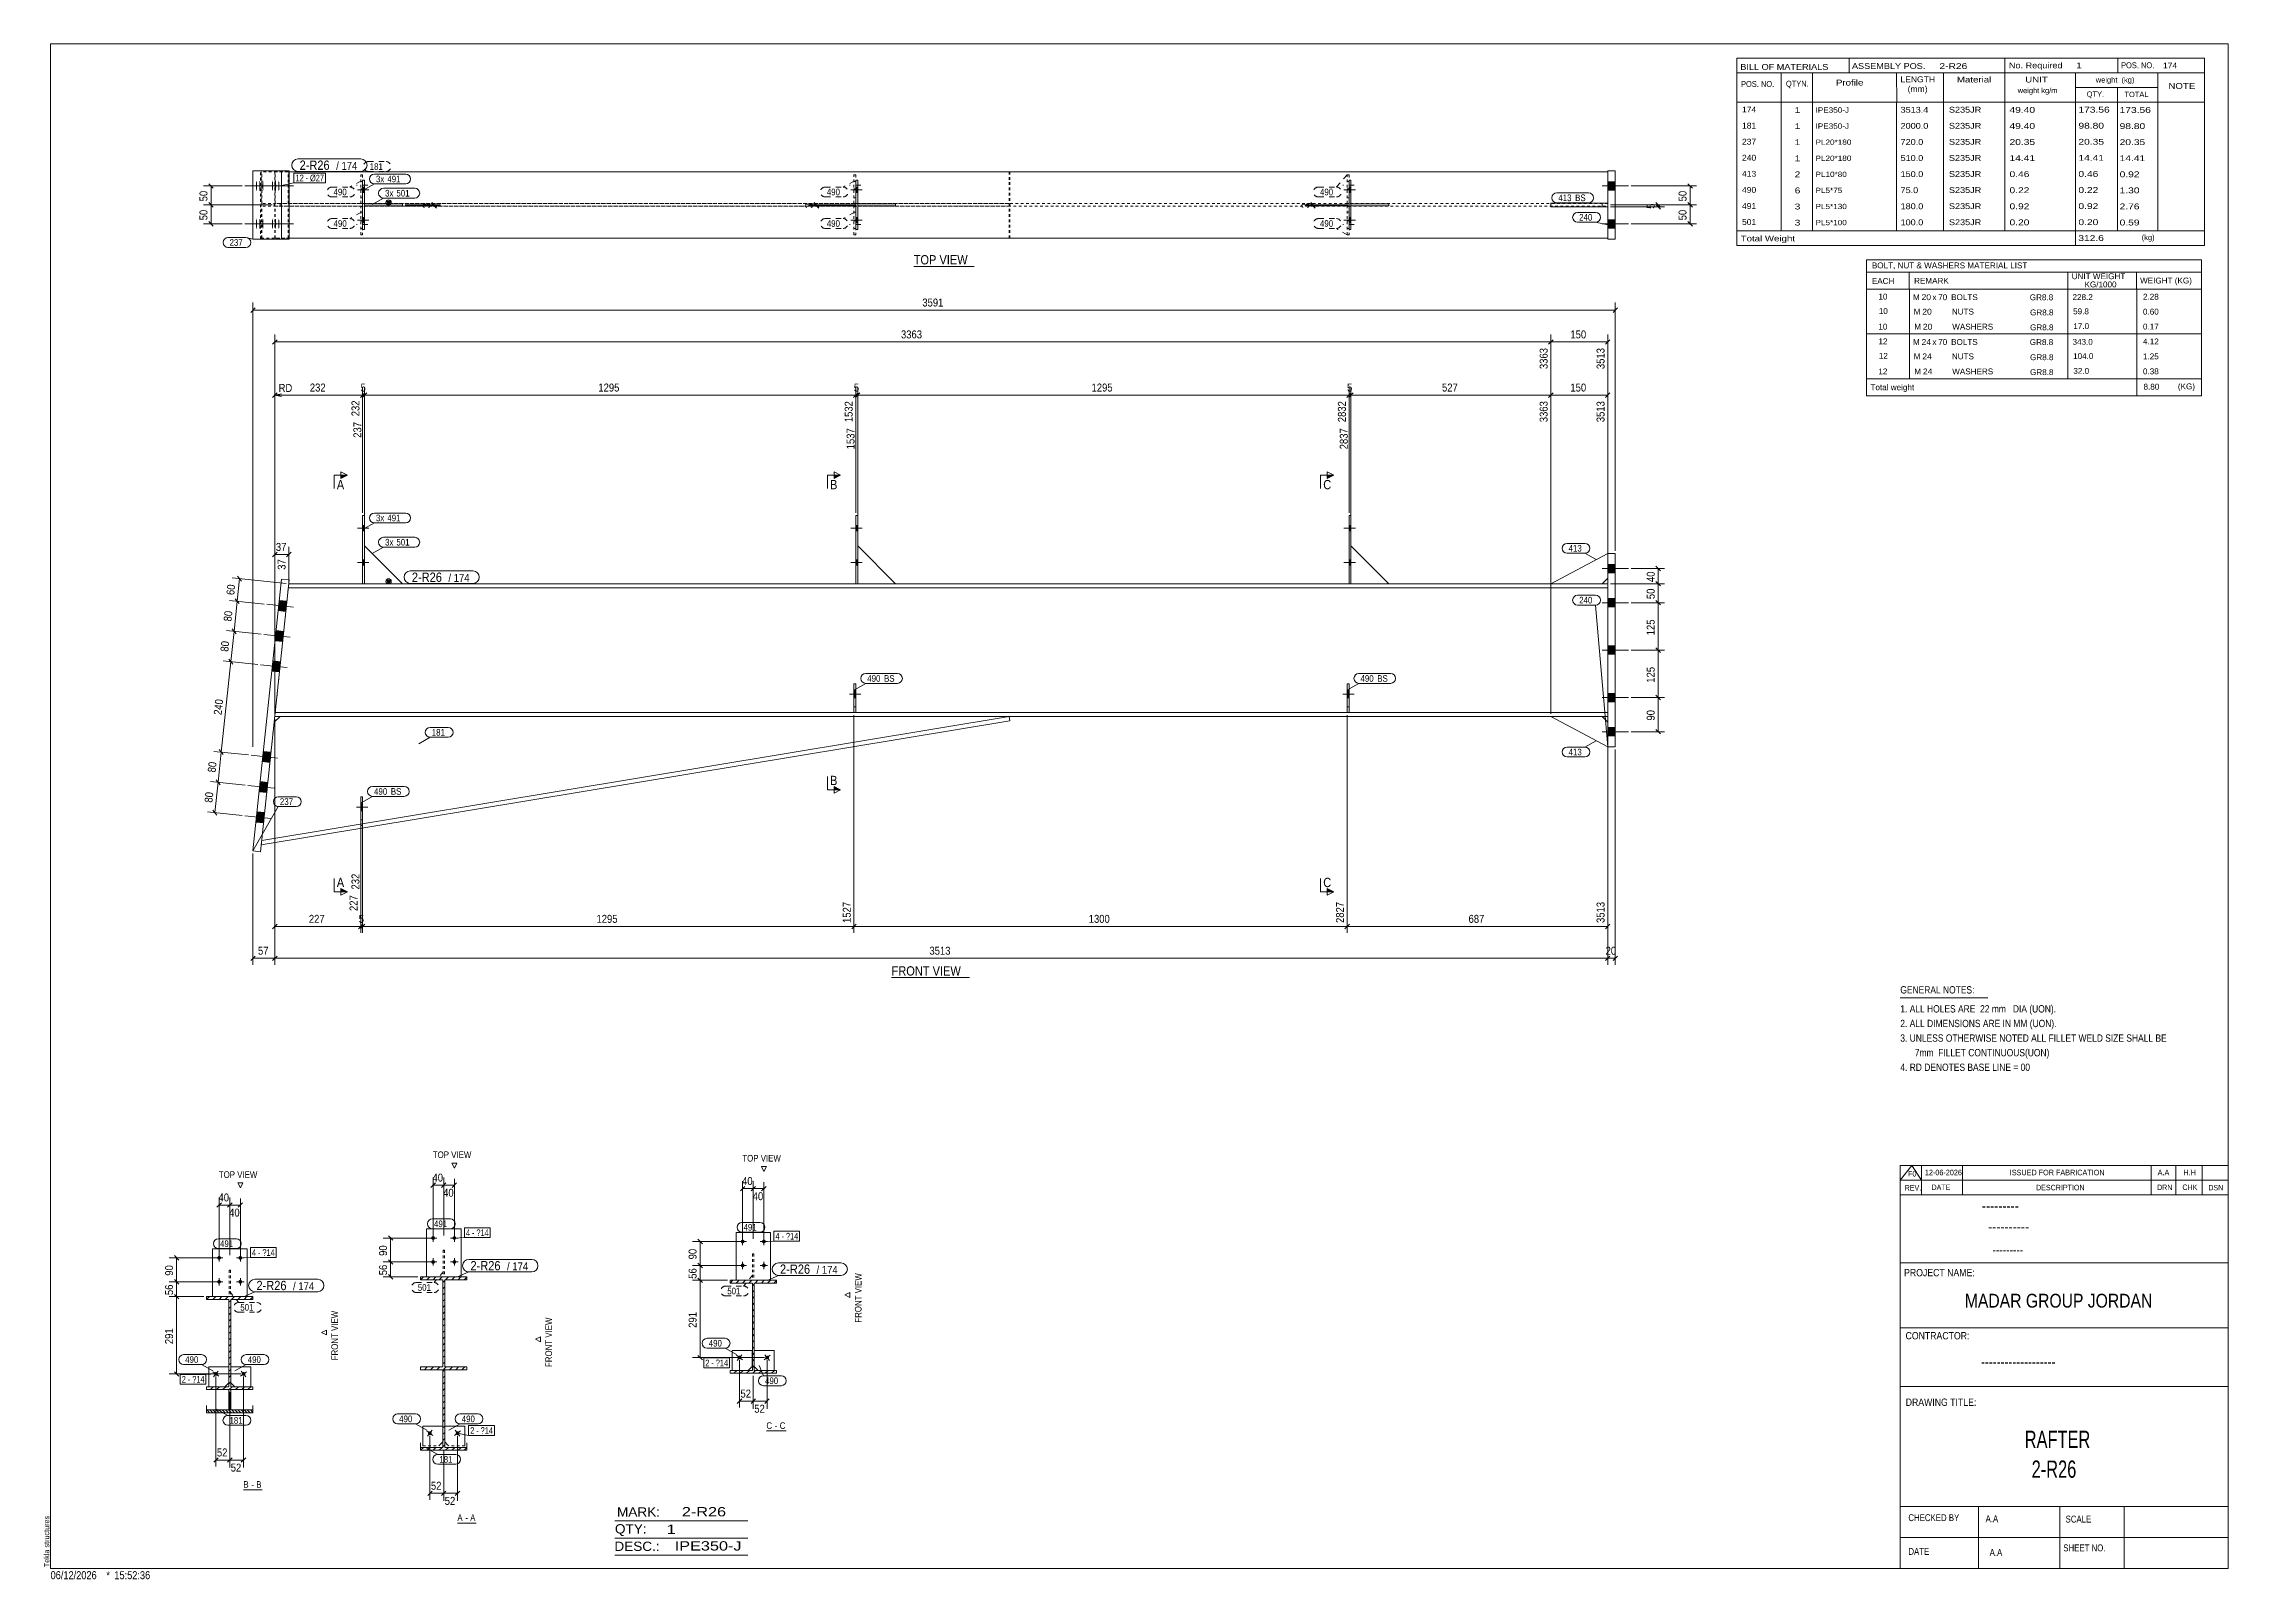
# Model space of a CAD drawing. Header units: millimetres. Extents: x 2 to 825, y 1 to 579.
import ezdxf

# ---------------------------------------------------------------- set-up
doc = ezdxf.new("R2010")
doc.units = ezdxf.units.MM
for name, pattern in [('XKITLINE00', [0]), ('XKITLINE01', [4, 1, -1, 1, -1]), ('XKITLINE02', [4, 2, -2])]:
    doc.linetypes.add(name, pattern=pattern)
for name, color, linetype, lineweight in [('Bolt', 3, 'Continuous', 0), ('BoltMark', 7, 'Continuous', 0), ('Dimensions', 7, 'Continuous', 0), ('DrawingSheet', 5, 'Continuous', 0), ('OtherObjectType', 7, 'Continuous', 0), ('Part', 2, 'Continuous', 0), ('PartMark', 7, 'Continuous', 0), ('Section', 6, 'Continuous', 0)]:
    doc.layers.add(name, color=color, linetype=linetype, lineweight=lineweight)
doc.styles.add('@ARIAL_UNICODE_MS_BOLD', font='ARIAL.TTF')
doc.styles.add('ARIAL', font='ARIAL.TTF')
doc.styles.add('ARIAL_NARROW', font='ARIALN.TTF')
doc.styles.add('COMIC_SANS_MS_BOLD', font='COMICBD.TTF')
doc.styles.add('SWIS721_EX_BT', font='ARIAL.TTF')
doc.styles.add('SWISSE', font='ARIAL.TTF')

# ---------------------------------------------------------------- blocks, each defined once
blk = doc.blocks.new('*A1')
at = {"layer": 'Part', "color": 7, "linetype": 'XKITLINE00', "lineweight": 0}
for p, q in [((260.83, 112.41), (261.93, 113.51)), ((260.83, 112.41), (260.83, 112.41)), ((263.19, 112.41), (264.29, 113.51)), ((265.55, 112.41), (266.65, 113.51)), ((267.91, 112.41), (269.01, 113.51)), ((269.23, 111.38), (269.93, 112.08)), ((269.23, 109.02), (269.93, 109.72)), ((269.23, 106.67), (269.93, 107.37)), ((270.26, 112.41), (271.36, 113.51)), ((272.62, 112.41), (273.72, 113.51)), ((274.98, 112.41), (276.08, 113.51)), ((277.33, 112.41), (278.33, 113.41)), ((269.23, 104.31), (269.93, 105.01)), ((269.23, 101.95), (269.93, 102.65)), ((269.23, 99.59), (269.93, 100.29)), ((269.23, 97.24), (269.93, 97.94)), ((269.23, 94.88), (269.93, 95.58)), ((269.23, 92.52), (269.93, 93.22)), ((269.23, 90.16), (269.93, 90.86)), ((269.23, 87.81), (269.93, 88.51)), ((269.23, 85.45), (269.93, 86.15)), ((269.23, 83.09), (269.93, 83.79)), ((260.84, 79.41), (261.04, 79.61)), ((262.29, 78.51), (263.39, 79.61)), ((264.65, 78.51), (265.75, 79.61)), ((267.01, 78.51), (268.11, 79.61)), ((269.23, 80.73), (269.93, 81.43)), ((269.36, 78.51), (270.46, 79.61)), ((271.72, 78.51), (272.82, 79.61)), ((274.08, 78.51), (275.18, 79.61)), ((276.44, 78.51), (277.54, 79.61))]:
    blk.add_line(p, q, dxfattribs=at)
blk = doc.blocks.new('*A2')
at = {"layer": 'Part', "color": 7, "linetype": 'XKITLINE00', "lineweight": 0}
for p, q in [((63.7, 106.25), (64.8, 107.35)), ((66.06, 106.25), (67.16, 107.35)), ((68.41, 106.25), (69.51, 107.35)), ((70.77, 106.25), (71.87, 107.35)), ((73.13, 106.25), (74.23, 107.35)), ((75.49, 106.25), (76.59, 107.35)), ((77.84, 106.25), (78.94, 107.35)), ((80.2, 106.25), (81.2, 107.25)), ((63.7, 106.25), (63.7, 106.25)), ((72.1, 105.22), (72.8, 105.92)), ((72.1, 102.87), (72.8, 103.57)), ((72.1, 100.51), (72.8, 101.21)), ((72.1, 98.15), (72.8, 98.85)), ((72.1, 95.8), (72.8, 96.5)), ((72.1, 93.44), (72.8, 94.14)), ((72.1, 91.08), (72.8, 91.78)), ((72.1, 88.72), (72.8, 89.42)), ((72.1, 86.37), (72.8, 87.07)), ((72.1, 84.01), (72.8, 84.71)), ((72.1, 81.65), (72.8, 82.35)), ((72.1, 79.29), (72.8, 79.99)), ((72.1, 76.94), (72.8, 77.64)), ((72.1, 74.58), (72.8, 75.28)), ((63.7, 73.25), (63.9, 73.45)), ((65.16, 72.35), (66.26, 73.45)), ((67.52, 72.35), (68.62, 73.45)), ((69.87, 72.35), (70.97, 73.45)), ((72.23, 72.35), (73.33, 73.45)), ((74.59, 72.35), (75.69, 73.45)), ((76.95, 72.35), (78.05, 73.45)), ((79.3, 72.35), (80.4, 73.45))]:
    blk.add_line(p, q, dxfattribs=at)
blk = doc.blocks.new('*A3')
at = {"layer": 'Part', "color": 7, "linetype": 'XKITLINE00', "lineweight": 0}
for p, q in [((72.8, 71), (72.1, 71.7)), ((72.8, 69.82), (72.1, 70.52)), ((72.8, 68.64), (72.1, 69.34)), ((72.8, 67.46), (72.1, 68.16)), ((72.8, 66.29), (72.1, 66.99)), ((72.8, 65.11), (72.1, 65.81)), ((72.8, 72.17), (72.62, 72.35)), ((64.29, 64.2), (63.76, 64.73)), ((64.88, 63.61), (64.29, 64.2)), ((66.05, 63.61), (64.94, 64.73)), ((67.23, 63.61), (66.12, 64.73)), ((68.41, 63.61), (67.29, 64.73)), ((69.59, 63.61), (68.47, 64.73)), ((70.76, 63.61), (69.65, 64.73)), ((71.94, 63.61), (70.83, 64.73)), ((73.12, 63.61), (72, 64.73)), ((74.3, 63.61), (73.18, 64.73)), ((75.47, 63.61), (74.36, 64.73)), ((76.65, 63.61), (75.54, 64.73)), ((77.83, 63.61), (76.71, 64.73)), ((79, 63.61), (77.89, 64.73)), ((80.18, 63.61), (79.07, 64.73)), ((81.2, 63.77), (80.24, 64.73))]:
    blk.add_line(p, q, dxfattribs=at)
blk = doc.blocks.new('*A4')
at = {"layer": 'Part', "color": 7, "linetype": 'XKITLINE00', "lineweight": 0}
for p, q in [((144.28, 113.72), (145.38, 114.82)), ((144.28, 113.72), (144.28, 113.72)), ((146.64, 113.72), (147.74, 114.82)), ((148.99, 113.72), (150.09, 114.82)), ((151.35, 113.72), (152.45, 114.82)), ((152.68, 112.69), (153.38, 113.39)), ((152.68, 110.33), (153.38, 111.03)), ((152.68, 107.98), (153.38, 108.68)), ((153.71, 113.72), (154.81, 114.82)), ((156.07, 113.72), (157.17, 114.82)), ((158.42, 113.72), (159.52, 114.82)), ((160.78, 113.72), (161.78, 114.72)), ((152.68, 105.62), (153.38, 106.32)), ((152.68, 103.26), (153.38, 103.96)), ((152.68, 100.91), (153.38, 101.61)), ((152.68, 98.55), (153.38, 99.25)), ((152.68, 96.19), (153.38, 96.89)), ((152.68, 93.83), (153.38, 94.53)), ((152.68, 91.48), (153.38, 92.18)), ((152.68, 89.12), (153.38, 89.82)), ((152.68, 86.76), (153.38, 87.46)), ((152.68, 84.4), (153.38, 85.1)), ((152.68, 82.05), (153.38, 82.75)), ((144.28, 80.72), (144.48, 80.92)), ((145.74, 79.82), (146.84, 80.92)), ((148.1, 79.82), (149.2, 80.92)), ((150.45, 79.82), (151.55, 80.92)), ((152.81, 79.82), (153.91, 80.92)), ((155.17, 79.82), (156.27, 80.92)), ((157.53, 79.82), (158.63, 80.92)), ((159.88, 79.82), (160.98, 80.92))]:
    blk.add_line(p, q, dxfattribs=at)
blk = doc.blocks.new('*A5')
at = {"layer": 'Part', "color": 7, "linetype": 'XKITLINE00', "lineweight": 0}
for p, q in [((152.68, 79.13), (153.36, 79.82)), ((152.68, 76.78), (153.38, 77.48)), ((152.68, 74.42), (153.38, 75.12)), ((152.68, 72.06), (153.38, 72.76)), ((152.68, 69.71), (153.38, 70.41)), ((152.68, 67.35), (153.38, 68.05)), ((152.68, 64.99), (153.38, 65.69)), ((152.68, 62.63), (153.38, 63.33)), ((152.68, 60.28), (153.38, 60.98)), ((152.68, 57.92), (153.38, 58.62)), ((144.28, 49.52), (145.39, 50.63)), ((146.64, 49.52), (147.75, 50.63)), ((148.99, 49.52), (150.11, 50.63)), ((151.35, 49.52), (152.47, 50.63)), ((152.68, 55.56), (153.38, 56.26)), ((152.68, 53.2), (153.38, 53.9)), ((152.68, 50.85), (153.38, 51.55)), ((153.71, 49.52), (154.82, 50.63)), ((156.07, 49.52), (157.18, 50.63)), ((158.42, 49.52), (159.54, 50.63)), ((160.78, 49.52), (161.78, 50.52))]:
    blk.add_line(p, q, dxfattribs=at)
blk = doc.blocks.new('*A6')
at = {"layer": 'Bolt'}
blk.add_hatch(color=3, dxfattribs=at).paths.add_polyline_path([(493.92, 332.75), (493.2, 332.75), (493.2, 335.55), (493.92, 335.55)], flags=17)
at = {"layer": 'Bolt', "color": 3, "linetype": 'XKITLINE00', "lineweight": 0}
for p, q in [((495.84, 334.15), (491.56, 334.15)), ((493.92, 335.55), (493.2, 335.55)), ((493.92, 332.75), (493.2, 332.75))]:
    blk.add_line(p, q, dxfattribs=at)
blk = doc.blocks.new('*A7')
at = {"layer": 'Bolt'}
blk.add_hatch(color=3, dxfattribs=at).paths.add_polyline_path([(308.2, 332.75), (307.49, 332.75), (307.49, 335.55), (308.2, 335.55)], flags=17)
at = {"layer": 'Bolt', "color": 3, "linetype": 'XKITLINE00', "lineweight": 0}
for p, q in [((310.13, 334.15), (305.84, 334.15)), ((308.2, 335.55), (307.49, 335.55)), ((308.2, 332.75), (307.49, 332.75))]:
    blk.add_line(p, q, dxfattribs=at)
blk = doc.blocks.new('*A8')
at = {"layer": 'Bolt'}
blk.add_hatch(color=3, dxfattribs=at).paths.add_polyline_path([(122.49, 290.2), (121.77, 290.2), (121.77, 293.01), (122.49, 293.01)], flags=17)
at = {"layer": 'Bolt', "color": 3, "linetype": 'XKITLINE00', "lineweight": 0}
for p, q in [((124.42, 291.6), (120.13, 291.6)), ((122.49, 293.01), (121.77, 293.01)), ((122.49, 290.2), (121.77, 290.2))]:
    blk.add_line(p, q, dxfattribs=at)
blk = doc.blocks.new('*A9')
at = {"layer": 'Bolt'}
for points in [[(594.18, 379.86), (591.32, 379.86), (591.32, 383.01), (594.18, 383.01)], [(594.18, 379.86), (591.32, 379.86), (591.32, 383.01), (594.18, 383.01)], [(594.18, 367.01), (591.32, 367.01), (591.32, 370.15), (594.18, 370.15)], [(594.18, 367.01), (591.32, 367.01), (591.32, 370.15), (594.18, 370.15)], [(594.18, 349.15), (591.32, 349.15), (591.32, 352.29), (594.18, 352.29)], [(594.18, 349.15), (591.32, 349.15), (591.32, 352.29), (594.18, 352.29)], [(594.18, 331.29), (591.32, 331.29), (591.32, 334.44), (594.18, 334.44)], [(594.18, 331.29), (591.32, 331.29), (591.32, 334.44), (594.18, 334.44)], [(594.18, 318.44), (591.32, 318.44), (591.32, 321.58), (594.18, 321.58)], [(594.18, 318.44), (591.32, 318.44), (591.32, 321.58), (594.18, 321.58)]]:
    blk.add_hatch(color=3, dxfattribs=at).paths.add_polyline_path(points, flags=17)
at = {"layer": 'Bolt', "color": 3, "linetype": 'XKITLINE00', "lineweight": 0}
for p, q in [((599.18, 381.44), (589.18, 381.44)), ((599.18, 381.44), (589.18, 381.44)), ((594.18, 383.01), (591.32, 383.01)), ((594.18, 383.01), (591.32, 383.01)), ((594.18, 379.86), (591.32, 379.86)), ((594.18, 379.86), (591.32, 379.86)), ((599.18, 368.58), (589.18, 368.58)), ((599.18, 368.58), (589.18, 368.58)), ((594.18, 370.15), (591.32, 370.15)), ((594.18, 370.15), (591.32, 370.15)), ((594.18, 367.01), (591.32, 367.01)), ((594.18, 367.01), (591.32, 367.01)), ((599.18, 350.72), (589.18, 350.72)), ((599.18, 350.72), (589.18, 350.72)), ((594.18, 352.29), (591.32, 352.29)), ((594.18, 352.29), (591.32, 352.29)), ((594.18, 349.15), (591.32, 349.15)), ((594.18, 349.15), (591.32, 349.15)), ((599.18, 332.86), (589.18, 332.86)), ((599.18, 332.86), (589.18, 332.86)), ((594.18, 334.44), (591.32, 334.44)), ((594.18, 334.44), (591.32, 334.44)), ((594.18, 331.29), (591.32, 331.29)), ((594.18, 331.29), (591.32, 331.29)), ((594.18, 321.58), (591.32, 321.58)), ((594.18, 321.58), (591.32, 321.58)), ((599.18, 320.01), (589.18, 320.01)), ((599.18, 320.01), (589.18, 320.01)), ((594.18, 318.44), (591.32, 318.44)), ((594.18, 318.44), (591.32, 318.44))]:
    blk.add_line(p, q, dxfattribs=at)
blk = doc.blocks.new('*A10')
at = {"layer": 'Bolt', "color": 3, "linetype": 'XKITLINE02', "lineweight": 0}
for p, q in [((124.42, 291.6), (120.13, 291.6)), ((122.49, 293.01), (121.77, 293.01)), ((122.49, 290.2), (121.77, 290.2))]:
    blk.add_line(p, q, dxfattribs=at)
blk = doc.blocks.new('*A11')
at = {"layer": 'Bolt'}
for points in [[(122.49, 397.58), (123.2, 397.58), (123.2, 395.58), (122.49, 395.58)], [(122.49, 397.58), (123.2, 397.58), (123.2, 395.58), (122.49, 395.58)], [(122.49, 384.72), (123.2, 384.72), (123.2, 382.72), (122.49, 382.72)], [(122.49, 384.72), (123.2, 384.72), (123.2, 382.72), (122.49, 382.72)]]:
    blk.add_hatch(color=3, dxfattribs=at).paths.add_polyline_path(points, flags=17)
at = {"layer": 'Bolt', "color": 3, "linetype": 'XKITLINE00', "lineweight": 0}
for p, q in [((124.86, 396.58), (120.57, 396.58)), ((124.86, 396.58), (120.57, 396.58)), ((123.2, 397.58), (122.49, 397.58)), ((123.2, 397.58), (122.49, 397.58)), ((123.2, 395.58), (122.49, 395.58)), ((123.2, 395.58), (122.49, 395.58)), ((124.86, 383.72), (120.57, 383.72)), ((124.86, 383.72), (120.57, 383.72)), ((123.2, 384.72), (122.49, 384.72)), ((123.2, 384.72), (122.49, 384.72)), ((123.2, 382.72), (122.49, 382.72)), ((123.2, 382.72), (122.49, 382.72))]:
    blk.add_line(p, q, dxfattribs=at)
blk = doc.blocks.new('*A12')
at = {"layer": 'Bolt', "color": 3, "linetype": 'XKITLINE02', "lineweight": 0}
for p, q in [((310.13, 334.15), (305.84, 334.15)), ((308.2, 335.55), (307.49, 335.55)), ((308.2, 332.75), (307.49, 332.75))]:
    blk.add_line(p, q, dxfattribs=at)
blk = doc.blocks.new('*A13')
at = {"layer": 'Bolt'}
for points in [[(308.2, 397.58), (308.92, 397.58), (308.92, 395.58), (308.2, 395.58)], [(308.2, 397.58), (308.92, 397.58), (308.92, 395.58), (308.2, 395.58)], [(308.2, 384.72), (308.92, 384.72), (308.92, 382.72), (308.2, 382.72)], [(308.2, 384.72), (308.92, 384.72), (308.92, 382.72), (308.2, 382.72)]]:
    blk.add_hatch(color=3, dxfattribs=at).paths.add_polyline_path(points, flags=17)
at = {"layer": 'Bolt', "color": 3, "linetype": 'XKITLINE00', "lineweight": 0}
for p, q in [((310.57, 396.58), (306.29, 396.58)), ((310.57, 396.58), (306.29, 396.58)), ((308.92, 397.58), (308.2, 397.58)), ((308.92, 397.58), (308.2, 397.58)), ((308.92, 395.58), (308.2, 395.58)), ((308.92, 395.58), (308.2, 395.58)), ((310.57, 383.72), (306.29, 383.72)), ((310.57, 383.72), (306.29, 383.72)), ((308.92, 384.72), (308.2, 384.72)), ((308.92, 384.72), (308.2, 384.72)), ((308.92, 382.72), (308.2, 382.72)), ((308.92, 382.72), (308.2, 382.72))]:
    blk.add_line(p, q, dxfattribs=at)
blk = doc.blocks.new('*A14')
at = {"layer": 'Bolt', "color": 3, "linetype": 'XKITLINE02', "lineweight": 0}
for p, q in [((495.84, 334.15), (491.56, 334.15)), ((493.92, 335.55), (493.2, 335.55)), ((493.92, 332.75), (493.2, 332.75))]:
    blk.add_line(p, q, dxfattribs=at)
blk = doc.blocks.new('*A15')
at = {"layer": 'Bolt'}
for points in [[(493.92, 397.58), (494.63, 397.58), (494.63, 395.58), (493.92, 395.58)], [(493.92, 397.58), (494.63, 397.58), (494.63, 395.58), (493.92, 395.58)], [(493.92, 384.72), (494.63, 384.72), (494.63, 382.72), (493.92, 382.72)], [(493.92, 384.72), (494.63, 384.72), (494.63, 382.72), (493.92, 382.72)]]:
    blk.add_hatch(color=3, dxfattribs=at).paths.add_polyline_path(points, flags=17)
at = {"layer": 'Bolt', "color": 3, "linetype": 'XKITLINE00', "lineweight": 0}
for p, q in [((496.29, 396.58), (492, 396.58)), ((496.29, 396.58), (492, 396.58)), ((494.63, 397.58), (493.92, 397.58)), ((494.63, 397.58), (493.92, 397.58)), ((494.63, 395.58), (493.92, 395.58)), ((494.63, 395.58), (493.92, 395.58)), ((496.29, 383.72), (492, 383.72)), ((496.29, 383.72), (492, 383.72)), ((494.63, 384.72), (493.92, 384.72)), ((494.63, 384.72), (493.92, 384.72)), ((494.63, 382.72), (493.92, 382.72)), ((494.63, 382.72), (493.92, 382.72))]:
    blk.add_line(p, q, dxfattribs=at)
blk = doc.blocks.new('*A16')
at = {"layer": 'Bolt'}
for points in [[(93.58, 365.28), (90.73, 365.58), (91.14, 369.41), (93.98, 369.11)], [(93.58, 365.28), (90.73, 365.58), (91.14, 369.41), (93.98, 369.11)], [(92.38, 353.91), (89.54, 354.21), (89.94, 358.05), (92.78, 357.75)], [(92.38, 353.91), (89.54, 354.21), (89.94, 358.05), (92.78, 357.75)], [(91.18, 342.55), (88.34, 342.85), (88.74, 346.68), (91.58, 346.38)], [(91.18, 342.55), (88.34, 342.85), (88.74, 346.68), (91.58, 346.38)], [(87.58, 308.45), (84.74, 308.75), (85.15, 312.59), (87.99, 312.29)], [(87.58, 308.45), (84.74, 308.75), (85.15, 312.59), (87.99, 312.29)], [(86.38, 297.09), (83.54, 297.39), (83.95, 301.22), (86.79, 300.92)], [(86.38, 297.09), (83.54, 297.39), (83.95, 301.22), (86.79, 300.92)], [(85.18, 285.72), (82.34, 286.02), (82.75, 289.86), (85.59, 289.56)], [(85.18, 285.72), (82.34, 286.02), (82.75, 289.86), (85.59, 289.56)]]:
    blk.add_hatch(color=3, dxfattribs=at).paths.add_polyline_path(points, flags=17)
at = {"layer": 'Bolt', "color": 3, "linetype": 'XKITLINE00', "lineweight": 0}
for p, q in [((86.46, 367.97), (96.41, 366.92)), ((86.46, 367.97), (96.41, 366.92)), ((90.73, 365.58), (93.58, 365.28)), ((90.73, 365.58), (93.58, 365.28)), ((91.14, 369.41), (93.98, 369.11)), ((91.14, 369.41), (93.98, 369.11)), ((85.26, 356.6), (95.21, 355.55)), ((85.26, 356.6), (95.21, 355.55)), ((89.54, 354.21), (92.38, 353.91)), ((89.54, 354.21), (92.38, 353.91)), ((89.94, 358.05), (92.78, 357.75)), ((89.94, 358.05), (92.78, 357.75)), ((88.74, 346.68), (91.58, 346.38)), ((88.74, 346.68), (91.58, 346.38)), ((84.06, 345.24), (94.01, 344.19)), ((84.06, 345.24), (94.01, 344.19)), ((88.34, 342.85), (91.18, 342.55)), ((88.34, 342.85), (91.18, 342.55)), ((80.47, 311.14), (90.41, 310.09)), ((80.47, 311.14), (90.41, 310.09)), ((84.74, 308.75), (87.58, 308.45)), ((84.74, 308.75), (87.58, 308.45)), ((85.15, 312.59), (87.99, 312.29)), ((85.15, 312.59), (87.99, 312.29)), ((79.27, 299.78), (89.21, 298.73)), ((79.27, 299.78), (89.21, 298.73)), ((83.54, 297.39), (86.38, 297.09)), ((83.54, 297.39), (86.38, 297.09)), ((83.95, 301.22), (86.79, 300.92)), ((83.95, 301.22), (86.79, 300.92)), ((78.07, 288.41), (88.02, 287.36)), ((78.07, 288.41), (88.02, 287.36)), ((82.75, 289.86), (85.59, 289.56)), ((82.75, 289.86), (85.59, 289.56)), ((82.34, 286.02), (85.18, 285.72)), ((82.34, 286.02), (85.18, 285.72))]:
    blk.add_line(p, q, dxfattribs=at)
blk = doc.blocks.new('*A17')
at = {"layer": 'Part'}
blk.add_hatch(color=2, dxfattribs=at).paths.add_polyline_path([(131.46, 377.12), (133.06, 377.12), (132.26, 375.72)], flags=17)
at = {"layer": 'Part', "color": 7, "linetype": 'XKITLINE01', "lineweight": 0}
for p, q in [((94.68, 375.72), (89.4, 325.72)), ((591.32, 325.72), (591.32, 375.72))]:
    blk.add_line(p, q, dxfattribs=at)
at = {"layer": 'Part', "color": 2, "linetype": 'XKITLINE00', "lineweight": 0}
for p, q in [((591.32, 374.15), (94.51, 374.15)), ((591.32, 375.72), (94.68, 375.72)), ((132.26, 375.72), (131.46, 377.12)), ((131.46, 377.12), (133.06, 377.12)), ((133.06, 377.12), (132.26, 375.72)), ((89.4, 325.72), (591.32, 325.72)), ((591.32, 327.29), (89.57, 327.29))]:
    blk.add_line(p, q, dxfattribs=at)
blk.add_circle((132.26, 376.62), 1, dxfattribs=at)
blk = doc.blocks.new('*A18')
at = {"layer": 'Part', "color": 2, "linetype": 'XKITLINE00', "lineweight": 0}
for p, q in [((493.2, 327.29), (493.2, 338.01)), ((493.2, 338.01), (493.92, 338.01)), ((493.92, 338.01), (493.92, 327.29))]:
    blk.add_line(p, q, dxfattribs=at)
at = {"layer": 'Part', "color": 7, "linetype": 'XKITLINE01', "lineweight": 0}
for p, q in [((493.2, 329.44), (493.92, 329.44)), ((493.92, 327.29), (493.2, 327.29))]:
    blk.add_line(p, q, dxfattribs=at)
blk = doc.blocks.new('*A19')
at = {"layer": 'Part', "color": 2, "linetype": 'XKITLINE00', "lineweight": 0}
for p, q in [((307.49, 327.29), (307.49, 338.01)), ((307.49, 338.01), (308.2, 338.01)), ((308.2, 338.01), (308.2, 327.29))]:
    blk.add_line(p, q, dxfattribs=at)
at = {"layer": 'Part', "color": 7, "linetype": 'XKITLINE01', "lineweight": 0}
for p, q in [((307.49, 329.44), (308.2, 329.44)), ((308.2, 327.29), (307.49, 327.29))]:
    blk.add_line(p, q, dxfattribs=at)
blk = doc.blocks.new('*A20')
at = {"layer": 'Part', "color": 2, "linetype": 'XKITLINE00', "lineweight": 0}
for p, q in [((121.77, 295.46), (122.49, 295.46)), ((121.77, 285.22), (121.77, 295.46)), ((122.49, 295.46), (122.49, 285.34))]:
    blk.add_line(p, q, dxfattribs=at)
at = {"layer": 'Part', "color": 7, "linetype": 'XKITLINE01', "lineweight": 0}
for p, q in [((121.77, 286.89), (122.49, 286.89)), ((121.77, 284.75), (121.77, 285.22)), ((122.49, 284.75), (121.77, 284.75)), ((122.49, 285.34), (122.49, 284.75))]:
    blk.add_line(p, q, dxfattribs=at)
blk = doc.blocks.new('*A21')
at = {"layer": 'Part', "color": 2, "linetype": 'XKITLINE00', "lineweight": 0}
for p, q in [((591.32, 387.15), (569.89, 375.72)), ((589.18, 375.72), (591.32, 377.86))]:
    blk.add_line(p, q, dxfattribs=at)
at = {"layer": 'Part', "color": 7, "linetype": 'XKITLINE01', "lineweight": 0}
for p, q in [((591.32, 387.15), (591.32, 377.86)), ((569.89, 375.72), (589.18, 375.72))]:
    blk.add_line(p, q, dxfattribs=at)
blk = doc.blocks.new('*A22')
at = {"layer": 'Part', "color": 2, "linetype": 'XKITLINE00', "lineweight": 0}
for p, q in [((569.89, 325.72), (591.32, 314.29)), ((589.18, 325.72), (591.32, 323.58))]:
    blk.add_line(p, q, dxfattribs=at)
at = {"layer": 'Part', "color": 7, "linetype": 'XKITLINE01', "lineweight": 0}
for p, q in [((589.18, 325.72), (569.89, 325.72)), ((591.32, 323.58), (591.32, 314.29))]:
    blk.add_line(p, q, dxfattribs=at)
blk = doc.blocks.new('*A23')
at = {"layer": 'Part', "color": 2, "linetype": 'XKITLINE00', "lineweight": 0}
for p, q in [((594.18, 387.15), (591.32, 387.15)), ((591.32, 387.15), (591.32, 314.29)), ((594.18, 387.15), (594.18, 314.29)), ((594.18, 314.29), (591.32, 314.29))]:
    blk.add_line(p, q, dxfattribs=at)
blk = doc.blocks.new('*A24')
at = {"layer": 'Part', "color": 7, "linetype": 'XKITLINE01', "lineweight": 0}
for p, q in [((121.77, 295.46), (121.77, 284.75)), ((122.49, 295.46), (121.77, 295.46)), ((122.49, 284.75), (122.49, 295.46)), ((121.77, 286.89), (122.49, 286.89)), ((121.77, 284.75), (122.49, 284.75))]:
    blk.add_line(p, q, dxfattribs=at)
blk = doc.blocks.new('*A25')
at = {"layer": 'Part', "color": 2, "linetype": 'XKITLINE00', "lineweight": 0}
blk.add_line((137.49, 375.72), (123.2, 390.01), dxfattribs=at)
at = {"layer": 'Part', "color": 7, "linetype": 'XKITLINE01', "lineweight": 0}
for p, q in [((123.2, 390.01), (123.2, 375.72)), ((123.2, 375.72), (137.49, 375.72))]:
    blk.add_line(p, q, dxfattribs=at)
blk = doc.blocks.new('*A26')
at = {"layer": 'Part', "color": 2, "linetype": 'XKITLINE00', "lineweight": 0}
for p, q in [((123.2, 401.44), (122.49, 401.44)), ((122.49, 401.44), (122.49, 375.72)), ((123.2, 375.72), (123.2, 401.44))]:
    blk.add_line(p, q, dxfattribs=at)
at = {"layer": 'Part', "color": 7, "linetype": 'XKITLINE01', "lineweight": 0}
blk.add_line((122.49, 375.72), (123.2, 375.72), dxfattribs=at)
blk = doc.blocks.new('*A27')
at = {"layer": 'Part', "color": 7, "linetype": 'XKITLINE01', "lineweight": 0}
for p, q in [((307.49, 338.01), (307.49, 327.29)), ((308.2, 338.01), (307.49, 338.01)), ((308.2, 327.29), (308.2, 338.01)), ((307.49, 329.44), (308.2, 329.44)), ((307.49, 327.29), (308.2, 327.29))]:
    blk.add_line(p, q, dxfattribs=at)
blk = doc.blocks.new('*A28')
at = {"layer": 'Part', "color": 2, "linetype": 'XKITLINE00', "lineweight": 0}
blk.add_line((323.2, 375.72), (308.92, 390.01), dxfattribs=at)
at = {"layer": 'Part', "color": 7, "linetype": 'XKITLINE01', "lineweight": 0}
for p, q in [((308.92, 390.01), (308.92, 375.72)), ((308.92, 375.72), (323.2, 375.72))]:
    blk.add_line(p, q, dxfattribs=at)
blk = doc.blocks.new('*A29')
at = {"layer": 'Part', "color": 2, "linetype": 'XKITLINE00', "lineweight": 0}
for p, q in [((308.92, 401.44), (308.2, 401.44)), ((308.2, 401.44), (308.2, 375.72)), ((308.92, 375.72), (308.92, 401.44))]:
    blk.add_line(p, q, dxfattribs=at)
at = {"layer": 'Part', "color": 7, "linetype": 'XKITLINE01', "lineweight": 0}
blk.add_line((308.2, 375.72), (308.92, 375.72), dxfattribs=at)
blk = doc.blocks.new('*A30')
at = {"layer": 'Part', "color": 7, "linetype": 'XKITLINE01', "lineweight": 0}
for p, q in [((493.2, 338.01), (493.2, 327.29)), ((493.92, 338.01), (493.2, 338.01)), ((493.92, 327.29), (493.92, 338.01)), ((493.2, 329.44), (493.92, 329.44)), ((493.2, 327.29), (493.92, 327.29))]:
    blk.add_line(p, q, dxfattribs=at)
blk = doc.blocks.new('*A31')
at = {"layer": 'Part', "color": 2, "linetype": 'XKITLINE00', "lineweight": 0}
blk.add_line((508.92, 375.72), (494.63, 390.01), dxfattribs=at)
at = {"layer": 'Part', "color": 7, "linetype": 'XKITLINE01', "lineweight": 0}
for p, q in [((494.63, 390.01), (494.63, 375.72)), ((494.63, 375.72), (508.92, 375.72))]:
    blk.add_line(p, q, dxfattribs=at)
blk = doc.blocks.new('*A32')
at = {"layer": 'Part', "color": 2, "linetype": 'XKITLINE00', "lineweight": 0}
for p, q in [((494.63, 401.44), (493.92, 401.44)), ((493.92, 401.44), (493.92, 375.72)), ((494.63, 375.72), (494.63, 401.44))]:
    blk.add_line(p, q, dxfattribs=at)
at = {"layer": 'Part', "color": 7, "linetype": 'XKITLINE01', "lineweight": 0}
blk.add_line((493.92, 375.72), (494.63, 375.72), dxfattribs=at)
blk = doc.blocks.new('*A33')
at = {"layer": 'Part', "color": 2, "linetype": 'XKITLINE00', "lineweight": 0}
for p, q in [((81.2, 275.15), (91.99, 377.44)), ((94.83, 377.14), (84.04, 274.85)), ((94.83, 377.14), (91.99, 377.44)), ((84.04, 274.85), (81.2, 275.15))]:
    blk.add_line(p, q, dxfattribs=at)
blk = doc.blocks.new('*A34')
at = {"layer": 'Part', "color": 2, "linetype": 'XKITLINE00', "lineweight": 0}
for p, q in [((366.18, 324.17), (84.31, 277.42)), ((84.48, 279.04), (365.92, 325.72)), ((91.49, 325.72), (89.18, 323.65)), ((365.92, 325.72), (366.18, 324.17))]:
    blk.add_line(p, q, dxfattribs=at)
at = {"layer": 'Part', "color": 7, "linetype": 'XKITLINE01', "lineweight": 0}
for p, q in [((84.31, 277.42), (89.18, 323.65)), ((365.92, 325.72), (91.49, 325.72))]:
    blk.add_line(p, q, dxfattribs=at)
blk = doc.blocks.new('*A35')
at = {"layer": 'Bolt', "color": 3, "linetype": 'XKITLINE02', "lineweight": 0}
for p, q in [((495.84, 510.89), (491.56, 510.89)), ((493.92, 512.29), (493.2, 512.29)), ((493.92, 509.49), (493.2, 509.49))]:
    blk.add_line(p, q, dxfattribs=at)
blk = doc.blocks.new('*A36')
at = {"layer": 'Bolt', "color": 3, "linetype": 'XKITLINE02', "lineweight": 0}
for p, q in [((310.13, 510.89), (305.84, 510.89)), ((308.2, 512.29), (307.49, 512.29)), ((308.2, 509.49), (307.49, 509.49))]:
    blk.add_line(p, q, dxfattribs=at)
blk = doc.blocks.new('*A37')
at = {"layer": 'Bolt', "color": 3, "linetype": 'XKITLINE02', "lineweight": 0}
for p, q in [((124.42, 510.89), (120.13, 510.89)), ((122.49, 512.29), (121.77, 512.29)), ((122.49, 509.49), (121.77, 509.49))]:
    blk.add_line(p, q, dxfattribs=at)
blk = doc.blocks.new('*A38')
at = {"layer": 'Bolt'}
for points in [[(594.18, 523.89), (591.32, 523.89), (591.32, 527.03), (594.18, 527.03)], [(594.18, 523.89), (591.32, 523.89), (591.32, 527.03), (594.18, 527.03)], [(594.18, 523.89), (591.32, 523.89), (591.32, 527.03), (594.18, 527.03)], [(594.18, 523.89), (591.32, 523.89), (591.32, 527.03), (594.18, 527.03)], [(594.18, 523.89), (591.32, 523.89), (591.32, 527.03), (594.18, 527.03)], [(594.18, 509.6), (591.32, 509.6), (591.32, 512.75), (594.18, 512.75)], [(594.18, 509.6), (591.32, 509.6), (591.32, 512.75), (594.18, 512.75)], [(594.18, 509.6), (591.32, 509.6), (591.32, 512.75), (594.18, 512.75)], [(594.18, 509.6), (591.32, 509.6), (591.32, 512.75), (594.18, 512.75)], [(594.18, 509.6), (591.32, 509.6), (591.32, 512.75), (594.18, 512.75)]]:
    blk.add_hatch(color=3, dxfattribs=at).paths.add_polyline_path(points, flags=17)
at = {"layer": 'Bolt', "color": 3, "linetype": 'XKITLINE00', "lineweight": 0}
for p, q in [((594.18, 527.03), (591.32, 527.03)), ((594.18, 527.03), (591.32, 527.03)), ((594.18, 527.03), (591.32, 527.03)), ((594.18, 527.03), (591.32, 527.03)), ((594.18, 527.03), (591.32, 527.03)), ((599.18, 525.46), (589.18, 525.46)), ((599.18, 525.46), (589.18, 525.46)), ((599.18, 525.46), (589.18, 525.46)), ((599.18, 525.46), (589.18, 525.46)), ((599.18, 525.46), (589.18, 525.46)), ((594.18, 523.89), (591.32, 523.89)), ((594.18, 523.89), (591.32, 523.89)), ((594.18, 523.89), (591.32, 523.89)), ((594.18, 523.89), (591.32, 523.89)), ((594.18, 523.89), (591.32, 523.89)), ((599.18, 511.17), (589.18, 511.17)), ((599.18, 511.17), (589.18, 511.17)), ((599.18, 511.17), (589.18, 511.17)), ((599.18, 511.17), (589.18, 511.17)), ((599.18, 511.17), (589.18, 511.17)), ((594.18, 512.75), (591.32, 512.75)), ((594.18, 512.75), (591.32, 512.75)), ((594.18, 512.75), (591.32, 512.75)), ((594.18, 512.75), (591.32, 512.75)), ((594.18, 512.75), (591.32, 512.75)), ((594.18, 509.6), (591.32, 509.6)), ((594.18, 509.6), (591.32, 509.6)), ((594.18, 509.6), (591.32, 509.6)), ((594.18, 509.6), (591.32, 509.6)), ((594.18, 509.6), (591.32, 509.6))]:
    blk.add_line(p, q, dxfattribs=at)
blk = doc.blocks.new('*A39')
at = {"layer": 'Bolt', "color": 3, "linetype": 'XKITLINE02', "lineweight": 0}
for p, q in [((122.49, 527.15), (121.77, 527.15)), ((124.42, 525.75), (120.13, 525.75)), ((122.49, 524.34), (121.77, 524.34))]:
    blk.add_line(p, q, dxfattribs=at)
blk = doc.blocks.new('*A40')
at = {"layer": 'Bolt'}
for points in [[(122.49, 525.03), (123.2, 525.03), (123.2, 523.03), (122.49, 523.03)], [(122.49, 525.03), (123.2, 525.03), (123.2, 523.03), (122.49, 523.03)], [(122.49, 513.6), (123.2, 513.6), (123.2, 511.6), (122.49, 511.6)], [(122.49, 513.6), (123.2, 513.6), (123.2, 511.6), (122.49, 511.6)]]:
    blk.add_hatch(color=3, dxfattribs=at).paths.add_polyline_path(points, flags=17)
at = {"layer": 'Bolt', "color": 3, "linetype": 'XKITLINE00', "lineweight": 0}
for p, q in [((124.86, 524.03), (120.57, 524.03)), ((124.86, 524.03), (120.57, 524.03)), ((123.2, 525.03), (122.49, 525.03)), ((123.2, 525.03), (122.49, 525.03)), ((123.2, 523.03), (122.49, 523.03)), ((123.2, 523.03), (122.49, 523.03)), ((124.86, 512.6), (120.57, 512.6)), ((124.86, 512.6), (120.57, 512.6)), ((123.2, 513.6), (122.49, 513.6)), ((123.2, 513.6), (122.49, 513.6)), ((123.2, 511.6), (122.49, 511.6)), ((123.2, 511.6), (122.49, 511.6))]:
    blk.add_line(p, q, dxfattribs=at)
blk = doc.blocks.new('*A41')
at = {"layer": 'Bolt', "color": 3, "linetype": 'XKITLINE02', "lineweight": 0}
for p, q in [((308.2, 527.15), (307.49, 527.15)), ((310.13, 525.75), (305.84, 525.75)), ((308.2, 524.34), (307.49, 524.34))]:
    blk.add_line(p, q, dxfattribs=at)
blk = doc.blocks.new('*A42')
at = {"layer": 'Bolt'}
for points in [[(308.2, 525.03), (308.92, 525.03), (308.92, 523.03), (308.2, 523.03)], [(308.2, 525.03), (308.92, 525.03), (308.92, 523.03), (308.2, 523.03)], [(308.2, 513.6), (308.92, 513.6), (308.92, 511.6), (308.2, 511.6)], [(308.2, 513.6), (308.92, 513.6), (308.92, 511.6), (308.2, 511.6)]]:
    blk.add_hatch(color=3, dxfattribs=at).paths.add_polyline_path(points, flags=17)
at = {"layer": 'Bolt', "color": 3, "linetype": 'XKITLINE00', "lineweight": 0}
for p, q in [((310.57, 524.03), (306.29, 524.03)), ((310.57, 524.03), (306.29, 524.03)), ((308.92, 525.03), (308.2, 525.03)), ((308.92, 525.03), (308.2, 525.03)), ((308.92, 523.03), (308.2, 523.03)), ((308.92, 523.03), (308.2, 523.03)), ((310.57, 512.6), (306.29, 512.6)), ((310.57, 512.6), (306.29, 512.6)), ((308.92, 513.6), (308.2, 513.6)), ((308.92, 513.6), (308.2, 513.6)), ((308.92, 511.6), (308.2, 511.6)), ((308.92, 511.6), (308.2, 511.6))]:
    blk.add_line(p, q, dxfattribs=at)
blk = doc.blocks.new('*A43')
at = {"layer": 'Bolt', "color": 3, "linetype": 'XKITLINE02', "lineweight": 0}
for p, q in [((493.92, 527.15), (493.2, 527.15)), ((495.84, 525.75), (491.56, 525.75)), ((493.92, 524.34), (493.2, 524.34))]:
    blk.add_line(p, q, dxfattribs=at)
blk = doc.blocks.new('*A44')
at = {"layer": 'Bolt'}
for points in [[(493.92, 525.03), (494.63, 525.03), (494.63, 523.03), (493.92, 523.03)], [(493.92, 525.03), (494.63, 525.03), (494.63, 523.03), (493.92, 523.03)], [(493.92, 513.6), (494.63, 513.6), (494.63, 511.6), (493.92, 511.6)], [(493.92, 513.6), (494.63, 513.6), (494.63, 511.6), (493.92, 511.6)]]:
    blk.add_hatch(color=3, dxfattribs=at).paths.add_polyline_path(points, flags=17)
at = {"layer": 'Bolt', "color": 3, "linetype": 'XKITLINE00', "lineweight": 0}
for p, q in [((496.29, 524.03), (492, 524.03)), ((496.29, 524.03), (492, 524.03)), ((494.63, 525.03), (493.92, 525.03)), ((494.63, 525.03), (493.92, 525.03)), ((494.63, 523.03), (493.92, 523.03)), ((494.63, 523.03), (493.92, 523.03)), ((496.29, 512.6), (492, 512.6)), ((496.29, 512.6), (492, 512.6)), ((494.63, 513.6), (493.92, 513.6)), ((494.63, 513.6), (493.92, 513.6)), ((494.63, 511.6), (493.92, 511.6)), ((494.63, 511.6), (493.92, 511.6))]:
    blk.add_line(p, q, dxfattribs=at)
blk = doc.blocks.new('*A45')
at = {"layer": 'Bolt'}
for points in [[(82.75, 525.41), (82.75, 525.37), (82.75, 525.32), (82.75, 525.27), (82.75, 525.22), (82.75, 525.18), (82.74, 525.13), (82.74, 525.08), (82.74, 525.04), (82.74, 524.99), (82.74, 524.95), (82.74, 524.9), (82.74, 524.85), (82.74, 524.81), (82.73, 524.77), (82.73, 524.72), (82.73, 524.68), (82.73, 524.64), (82.73, 524.59), (82.72, 524.55), (82.72, 524.51), (82.72, 524.47), (82.72, 524.43), (82.71, 524.39), (82.71, 524.35), (82.71, 524.31), (82.71, 524.27), (82.7, 524.24), (82.7, 524.2), (82.7, 524.16), (82.69, 524.13), (82.69, 524.1), (82.69, 524.06), (82.68, 524.03), (82.68, 524), (82.67, 523.97), (82.67, 523.94), (82.67, 523.91), (82.66, 523.88), (82.66, 523.86), (82.65, 523.83), (82.65, 523.81), (82.65, 523.78), (82.64, 523.76), (82.64, 523.74), (82.63, 523.72), (82.63, 523.7), (82.62, 523.68), (82.62, 523.66), (82.61, 523.64), (82.61, 523.63), (82.6, 523.61), (82.6, 523.6), (82.59, 523.59), (82.59, 523.58), (82.58, 523.57), (82.58, 523.56), (82.58, 523.55), (82.57, 523.55), (82.57, 523.54), (82.56, 523.54), (82.56, 523.53), (82.55, 523.53), (82.55, 523.53), (82.54, 523.53), (82.54, 523.53), (82.53, 523.54), (82.53, 523.54), (82.52, 523.55), (82.52, 523.55), (82.51, 523.56), (82.51, 523.57), (82.5, 523.58), (82.5, 523.59), (82.49, 523.6), (82.49, 523.61), (82.48, 523.63), (82.48, 523.64), (82.47, 523.66), (82.47, 523.68), (82.46, 523.7), (82.46, 523.72), (82.45, 523.74), (82.45, 523.76), (82.45, 523.78), (82.44, 523.81), (82.44, 523.83), (82.43, 523.86), (82.43, 523.88), (82.43, 523.91), (82.42, 523.94), (82.42, 523.97), (82.41, 524), (82.41, 524.03), (82.41, 524.06), (82.4, 524.1), (82.4, 524.13), (82.4, 524.16), (82.39, 524.2), (82.39, 524.24), (82.39, 524.27), (82.38, 524.31), (82.38, 524.35), (82.38, 524.39), (82.37, 524.43), (82.37, 524.47), (82.37, 524.51), (82.37, 524.55), (82.36, 524.59), (82.36, 524.64), (82.36, 524.68), (82.36, 524.72), (82.36, 524.77), (82.36, 524.81), (82.35, 524.85), (82.35, 524.9), (82.35, 524.95), (82.35, 524.99), (82.35, 525.04), (82.35, 525.08), (82.35, 525.13), (82.35, 525.18), (82.34, 525.22), (82.34, 525.27), (82.34, 525.32), (82.34, 525.37), (82.34, 525.41), (82.34, 525.46), (82.34, 525.51), (82.34, 525.55), (82.34, 525.6), (82.34, 525.65), (82.34, 525.7), (82.35, 525.74), (82.35, 525.79), (82.35, 525.84), (82.35, 525.88), (82.35, 525.93), (82.35, 525.97), (82.35, 526.02), (82.35, 526.06), (82.36, 526.11), (82.36, 526.15), (82.36, 526.2), (82.36, 526.24), (82.36, 526.28), (82.36, 526.33), (82.37, 526.37), (82.37, 526.41), (82.37, 526.45), (82.37, 526.49), (82.38, 526.53), (82.38, 526.57), (82.38, 526.61), (82.39, 526.65), (82.39, 526.68), (82.39, 526.72), (82.4, 526.76), (82.4, 526.79), (82.4, 526.82), (82.41, 526.86), (82.41, 526.89), (82.41, 526.92), (82.42, 526.95), (82.42, 526.98), (82.43, 527.01), (82.43, 527.04), (82.43, 527.06), (82.44, 527.09), (82.44, 527.11), (82.45, 527.14), (82.45, 527.16), (82.45, 527.18), (82.46, 527.2), (82.46, 527.22), (82.47, 527.24), (82.47, 527.26), (82.48, 527.28), (82.48, 527.29), (82.49, 527.31), (82.49, 527.32), (82.5, 527.33), (82.5, 527.34), (82.51, 527.35), (82.51, 527.36), (82.52, 527.37), (82.52, 527.37), (82.53, 527.38), (82.53, 527.38), (82.54, 527.39), (82.54, 527.39), (82.55, 527.39), (82.55, 527.39), (82.56, 527.39), (82.56, 527.38), (82.57, 527.38), (82.57, 527.37), (82.58, 527.37), (82.58, 527.36), (82.58, 527.35), (82.59, 527.34), (82.59, 527.33), (82.6, 527.32), (82.6, 527.31), (82.61, 527.29), (82.61, 527.28), (82.62, 527.26), (82.62, 527.24), (82.63, 527.22), (82.63, 527.2), (82.64, 527.18), (82.64, 527.16), (82.65, 527.14), (82.65, 527.11), (82.65, 527.09), (82.66, 527.06), (82.66, 527.04), (82.67, 527.01), (82.67, 526.98), (82.67, 526.95), (82.68, 526.92), (82.68, 526.89), (82.69, 526.86), (82.69, 526.82), (82.69, 526.79), (82.7, 526.76), (82.7, 526.72), (82.7, 526.68), (82.71, 526.65), (82.71, 526.61), (82.71, 526.57), (82.71, 526.53), (82.72, 526.49), (82.72, 526.45), (82.72, 526.41), (82.72, 526.37), (82.73, 526.33), (82.73, 526.28), (82.73, 526.24), (82.73, 526.2), (82.73, 526.15), (82.74, 526.11), (82.74, 526.06), (82.74, 526.02), (82.74, 525.97), (82.74, 525.93), (82.74, 525.88), (82.74, 525.84), (82.74, 525.79), (82.75, 525.74), (82.75, 525.7), (82.75, 525.65), (82.75, 525.6), (82.75, 525.55), (82.75, 525.51), (82.75, 525.46)], [(83.95, 525.41), (83.95, 525.37), (83.95, 525.32), (83.95, 525.27), (83.95, 525.22), (83.94, 525.18), (83.94, 525.13), (83.94, 525.08), (83.94, 525.04), (83.94, 524.99), (83.94, 524.95), (83.94, 524.9), (83.94, 524.85), (83.93, 524.81), (83.93, 524.77), (83.93, 524.72), (83.93, 524.68), (83.93, 524.64), (83.93, 524.59), (83.92, 524.55), (83.92, 524.51), (83.92, 524.47), (83.92, 524.43), (83.91, 524.39), (83.91, 524.35), (83.91, 524.31), (83.9, 524.27), (83.9, 524.24), (83.9, 524.2), (83.89, 524.16), (83.89, 524.13), (83.89, 524.1), (83.88, 524.06), (83.88, 524.03), (83.88, 524), (83.87, 523.97), (83.87, 523.94), (83.86, 523.91), (83.86, 523.88), (83.86, 523.86), (83.85, 523.83), (83.85, 523.81), (83.84, 523.78), (83.84, 523.76), (83.84, 523.74), (83.83, 523.72), (83.83, 523.7), (83.82, 523.68), (83.82, 523.66), (83.81, 523.64), (83.81, 523.63), (83.8, 523.61), (83.8, 523.6), (83.79, 523.59), (83.79, 523.58), (83.78, 523.57), (83.78, 523.56), (83.77, 523.55), (83.77, 523.55), (83.76, 523.54), (83.76, 523.54), (83.75, 523.53), (83.75, 523.53), (83.74, 523.53), (83.74, 523.53), (83.73, 523.53), (83.73, 523.54), (83.72, 523.54), (83.72, 523.55), (83.71, 523.55), (83.71, 523.56), (83.7, 523.57), (83.7, 523.58), (83.7, 523.59), (83.69, 523.6), (83.69, 523.61), (83.68, 523.63), (83.68, 523.64), (83.67, 523.66), (83.67, 523.68), (83.66, 523.7), (83.66, 523.72), (83.65, 523.74), (83.65, 523.76), (83.64, 523.78), (83.64, 523.81), (83.64, 523.83), (83.63, 523.86), (83.63, 523.88), (83.62, 523.91), (83.62, 523.94), (83.62, 523.97), (83.61, 524), (83.61, 524.03), (83.6, 524.06), (83.6, 524.1), (83.6, 524.13), (83.59, 524.16), (83.59, 524.2), (83.59, 524.24), (83.58, 524.27), (83.58, 524.31), (83.58, 524.35), (83.58, 524.39), (83.57, 524.43), (83.57, 524.47), (83.57, 524.51), (83.57, 524.55), (83.56, 524.59), (83.56, 524.64), (83.56, 524.68), (83.56, 524.72), (83.56, 524.77), (83.55, 524.81), (83.55, 524.85), (83.55, 524.9), (83.55, 524.95), (83.55, 524.99), (83.55, 525.04), (83.55, 525.08), (83.55, 525.13), (83.54, 525.18), (83.54, 525.22), (83.54, 525.27), (83.54, 525.32), (83.54, 525.37), (83.54, 525.41), (83.54, 525.46), (83.54, 525.51), (83.54, 525.55), (83.54, 525.6), (83.54, 525.65), (83.54, 525.7), (83.54, 525.74), (83.55, 525.79), (83.55, 525.84), (83.55, 525.88), (83.55, 525.93), (83.55, 525.97), (83.55, 526.02), (83.55, 526.06), (83.55, 526.11), (83.56, 526.15), (83.56, 526.2), (83.56, 526.24), (83.56, 526.28), (83.56, 526.33), (83.57, 526.37), (83.57, 526.41), (83.57, 526.45), (83.57, 526.49), (83.58, 526.53), (83.58, 526.57), (83.58, 526.61), (83.58, 526.65), (83.59, 526.68), (83.59, 526.72), (83.59, 526.76), (83.6, 526.79), (83.6, 526.82), (83.6, 526.86), (83.61, 526.89), (83.61, 526.92), (83.62, 526.95), (83.62, 526.98), (83.62, 527.01), (83.63, 527.04), (83.63, 527.06), (83.64, 527.09), (83.64, 527.11), (83.64, 527.14), (83.65, 527.16), (83.65, 527.18), (83.66, 527.2), (83.66, 527.22), (83.67, 527.24), (83.67, 527.26), (83.68, 527.28), (83.68, 527.29), (83.69, 527.31), (83.69, 527.32), (83.7, 527.33), (83.7, 527.34), (83.7, 527.35), (83.71, 527.36), (83.71, 527.37), (83.72, 527.37), (83.72, 527.38), (83.73, 527.38), (83.73, 527.39), (83.74, 527.39), (83.74, 527.39), (83.75, 527.39), (83.75, 527.39), (83.76, 527.38), (83.76, 527.38), (83.77, 527.37), (83.77, 527.37), (83.78, 527.36), (83.78, 527.35), (83.79, 527.34), (83.79, 527.33), (83.8, 527.32), (83.8, 527.31), (83.81, 527.29), (83.81, 527.28), (83.82, 527.26), (83.82, 527.24), (83.83, 527.22), (83.83, 527.2), (83.84, 527.18), (83.84, 527.16), (83.84, 527.14), (83.85, 527.11), (83.85, 527.09), (83.86, 527.06), (83.86, 527.04), (83.86, 527.01), (83.87, 526.98), (83.87, 526.95), (83.88, 526.92), (83.88, 526.89), (83.88, 526.86), (83.89, 526.82), (83.89, 526.79), (83.89, 526.76), (83.9, 526.72), (83.9, 526.68), (83.9, 526.65), (83.91, 526.61), (83.91, 526.57), (83.91, 526.53), (83.92, 526.49), (83.92, 526.45), (83.92, 526.41), (83.92, 526.37), (83.93, 526.33), (83.93, 526.28), (83.93, 526.24), (83.93, 526.2), (83.93, 526.15), (83.93, 526.11), (83.94, 526.06), (83.94, 526.02), (83.94, 525.97), (83.94, 525.93), (83.94, 525.88), (83.94, 525.84), (83.94, 525.79), (83.94, 525.74), (83.95, 525.7), (83.95, 525.65), (83.95, 525.6), (83.95, 525.55), (83.95, 525.51), (83.95, 525.46)], [(85.15, 525.41), (85.15, 525.37), (85.14, 525.32), (85.14, 525.27), (85.14, 525.22), (85.14, 525.18), (85.14, 525.13), (85.14, 525.08), (85.14, 525.04), (85.14, 524.99), (85.14, 524.95), (85.14, 524.9), (85.14, 524.85), (85.13, 524.81), (85.13, 524.77), (85.13, 524.72), (85.13, 524.68), (85.13, 524.64), (85.12, 524.59), (85.12, 524.55), (85.12, 524.51), (85.12, 524.47), (85.11, 524.43), (85.11, 524.39), (85.11, 524.35), (85.11, 524.31), (85.1, 524.27), (85.1, 524.24), (85.1, 524.2), (85.09, 524.16), (85.09, 524.13), (85.09, 524.1), (85.08, 524.06), (85.08, 524.03), (85.08, 524), (85.07, 523.97), (85.07, 523.94), (85.06, 523.91), (85.06, 523.88), (85.06, 523.86), (85.05, 523.83), (85.05, 523.81), (85.04, 523.78), (85.04, 523.76), (85.03, 523.74), (85.03, 523.72), (85.03, 523.7), (85.02, 523.68), (85.02, 523.66), (85.01, 523.64), (85.01, 523.63), (85, 523.61), (85, 523.6), (84.99, 523.59), (84.99, 523.58), (84.98, 523.57), (84.98, 523.56), (84.97, 523.55), (84.97, 523.55), (84.96, 523.54), (84.96, 523.54), (84.95, 523.53), (84.95, 523.53), (84.94, 523.53), (84.94, 523.53), (84.93, 523.53), (84.93, 523.54), (84.92, 523.54), (84.92, 523.55), (84.91, 523.55), (84.91, 523.56), (84.9, 523.57), (84.9, 523.58), (84.89, 523.59), (84.89, 523.6), (84.88, 523.61), (84.88, 523.63), (84.87, 523.64), (84.87, 523.66), (84.87, 523.68), (84.86, 523.7), (84.86, 523.72), (84.85, 523.74), (84.85, 523.76), (84.84, 523.78), (84.84, 523.81), (84.83, 523.83), (84.83, 523.86), (84.83, 523.88), (84.82, 523.91), (84.82, 523.94), (84.81, 523.97), (84.81, 524), (84.81, 524.03), (84.8, 524.06), (84.8, 524.1), (84.8, 524.13), (84.79, 524.16), (84.79, 524.2), (84.79, 524.24), (84.78, 524.27), (84.78, 524.31), (84.78, 524.35), (84.77, 524.39), (84.77, 524.43), (84.77, 524.47), (84.77, 524.51), (84.76, 524.55), (84.76, 524.59), (84.76, 524.64), (84.76, 524.68), (84.76, 524.72), (84.75, 524.77), (84.75, 524.81), (84.75, 524.85), (84.75, 524.9), (84.75, 524.95), (84.75, 524.99), (84.75, 525.04), (84.74, 525.08), (84.74, 525.13), (84.74, 525.18), (84.74, 525.22), (84.74, 525.27), (84.74, 525.32), (84.74, 525.37), (84.74, 525.41), (84.74, 525.46), (84.74, 525.51), (84.74, 525.55), (84.74, 525.6), (84.74, 525.65), (84.74, 525.7), (84.74, 525.74), (84.74, 525.79), (84.74, 525.84), (84.75, 525.88), (84.75, 525.93), (84.75, 525.97), (84.75, 526.02), (84.75, 526.06), (84.75, 526.11), (84.75, 526.15), (84.76, 526.2), (84.76, 526.24), (84.76, 526.28), (84.76, 526.33), (84.76, 526.37), (84.77, 526.41), (84.77, 526.45), (84.77, 526.49), (84.77, 526.53), (84.78, 526.57), (84.78, 526.61), (84.78, 526.65), (84.79, 526.68), (84.79, 526.72), (84.79, 526.76), (84.8, 526.79), (84.8, 526.82), (84.8, 526.86), (84.81, 526.89), (84.81, 526.92), (84.81, 526.95), (84.82, 526.98), (84.82, 527.01), (84.83, 527.04), (84.83, 527.06), (84.83, 527.09), (84.84, 527.11), (84.84, 527.14), (84.85, 527.16), (84.85, 527.18), (84.86, 527.2), (84.86, 527.22), (84.87, 527.24), (84.87, 527.26), (84.87, 527.28), (84.88, 527.29), (84.88, 527.31), (84.89, 527.32), (84.89, 527.33), (84.9, 527.34), (84.9, 527.35), (84.91, 527.36), (84.91, 527.37), (84.92, 527.37), (84.92, 527.38), (84.93, 527.38), (84.93, 527.39), (84.94, 527.39), (84.94, 527.39), (84.95, 527.39), (84.95, 527.39), (84.96, 527.38), (84.96, 527.38), (84.97, 527.37), (84.97, 527.37), (84.98, 527.36), (84.98, 527.35), (84.99, 527.34), (84.99, 527.33), (85, 527.32), (85, 527.31), (85.01, 527.29), (85.01, 527.28), (85.02, 527.26), (85.02, 527.24), (85.03, 527.22), (85.03, 527.2), (85.03, 527.18), (85.04, 527.16), (85.04, 527.14), (85.05, 527.11), (85.05, 527.09), (85.06, 527.06), (85.06, 527.04), (85.06, 527.01), (85.07, 526.98), (85.07, 526.95), (85.08, 526.92), (85.08, 526.89), (85.08, 526.86), (85.09, 526.82), (85.09, 526.79), (85.09, 526.76), (85.1, 526.72), (85.1, 526.68), (85.1, 526.65), (85.11, 526.61), (85.11, 526.57), (85.11, 526.53), (85.11, 526.49), (85.12, 526.45), (85.12, 526.41), (85.12, 526.37), (85.12, 526.33), (85.13, 526.28), (85.13, 526.24), (85.13, 526.2), (85.13, 526.15), (85.13, 526.11), (85.14, 526.06), (85.14, 526.02), (85.14, 525.97), (85.14, 525.93), (85.14, 525.88), (85.14, 525.84), (85.14, 525.79), (85.14, 525.74), (85.14, 525.7), (85.14, 525.65), (85.14, 525.6), (85.15, 525.55), (85.15, 525.51), (85.15, 525.46)], [(88.74, 525.41), (88.74, 525.37), (88.74, 525.32), (88.74, 525.27), (88.74, 525.22), (88.74, 525.18), (88.74, 525.13), (88.74, 525.08), (88.74, 525.04), (88.74, 524.99), (88.73, 524.95), (88.73, 524.9), (88.73, 524.85), (88.73, 524.81), (88.73, 524.77), (88.73, 524.72), (88.72, 524.68), (88.72, 524.64), (88.72, 524.59), (88.72, 524.55), (88.72, 524.51), (88.71, 524.47), (88.71, 524.43), (88.71, 524.39), (88.7, 524.35), (88.7, 524.31), (88.7, 524.27), (88.7, 524.24), (88.69, 524.2), (88.69, 524.16), (88.69, 524.13), (88.68, 524.1), (88.68, 524.06), (88.68, 524.03), (88.67, 524), (88.67, 523.97), (88.66, 523.94), (88.66, 523.91), (88.66, 523.88), (88.65, 523.86), (88.65, 523.83), (88.64, 523.81), (88.64, 523.78), (88.63, 523.76), (88.63, 523.74), (88.63, 523.72), (88.62, 523.7), (88.62, 523.68), (88.61, 523.66), (88.61, 523.64), (88.6, 523.63), (88.6, 523.61), (88.59, 523.6), (88.59, 523.59), (88.58, 523.58), (88.58, 523.57), (88.57, 523.56), (88.57, 523.55), (88.56, 523.55), (88.56, 523.54), (88.55, 523.54), (88.55, 523.53), (88.54, 523.53), (88.54, 523.53), (88.53, 523.53), (88.53, 523.53), (88.52, 523.54), (88.52, 523.54), (88.51, 523.55), (88.51, 523.55), (88.5, 523.56), (88.5, 523.57), (88.5, 523.58), (88.49, 523.59), (88.49, 523.6), (88.48, 523.61), (88.48, 523.63), (88.47, 523.64), (88.47, 523.66), (88.46, 523.68), (88.46, 523.7), (88.45, 523.72), (88.45, 523.74), (88.44, 523.76), (88.44, 523.78), (88.44, 523.81), (88.43, 523.83), (88.43, 523.86), (88.42, 523.88), (88.42, 523.91), (88.42, 523.94), (88.41, 523.97), (88.41, 524), (88.4, 524.03), (88.4, 524.06), (88.4, 524.1), (88.39, 524.13), (88.39, 524.16), (88.39, 524.2), (88.38, 524.24), (88.38, 524.27), (88.38, 524.31), (88.37, 524.35), (88.37, 524.39), (88.37, 524.43), (88.37, 524.47), (88.36, 524.51), (88.36, 524.55), (88.36, 524.59), (88.36, 524.64), (88.35, 524.68), (88.35, 524.72), (88.35, 524.77), (88.35, 524.81), (88.35, 524.85), (88.35, 524.9), (88.34, 524.95), (88.34, 524.99), (88.34, 525.04), (88.34, 525.08), (88.34, 525.13), (88.34, 525.18), (88.34, 525.22), (88.34, 525.27), (88.34, 525.32), (88.34, 525.37), (88.34, 525.41), (88.34, 525.46), (88.34, 525.51), (88.34, 525.55), (88.34, 525.6), (88.34, 525.65), (88.34, 525.7), (88.34, 525.74), (88.34, 525.79), (88.34, 525.84), (88.34, 525.88), (88.34, 525.93), (88.34, 525.97), (88.35, 526.02), (88.35, 526.06), (88.35, 526.11), (88.35, 526.15), (88.35, 526.2), (88.35, 526.24), (88.36, 526.28), (88.36, 526.33), (88.36, 526.37), (88.36, 526.41), (88.37, 526.45), (88.37, 526.49), (88.37, 526.53), (88.37, 526.57), (88.38, 526.61), (88.38, 526.65), (88.38, 526.68), (88.39, 526.72), (88.39, 526.76), (88.39, 526.79), (88.4, 526.82), (88.4, 526.86), (88.4, 526.89), (88.41, 526.92), (88.41, 526.95), (88.42, 526.98), (88.42, 527.01), (88.42, 527.04), (88.43, 527.06), (88.43, 527.09), (88.44, 527.11), (88.44, 527.14), (88.44, 527.16), (88.45, 527.18), (88.45, 527.2), (88.46, 527.22), (88.46, 527.24), (88.47, 527.26), (88.47, 527.28), (88.48, 527.29), (88.48, 527.31), (88.49, 527.32), (88.49, 527.33), (88.5, 527.34), (88.5, 527.35), (88.5, 527.36), (88.51, 527.37), (88.51, 527.37), (88.52, 527.38), (88.52, 527.38), (88.53, 527.39), (88.53, 527.39), (88.54, 527.39), (88.54, 527.39), (88.55, 527.39), (88.55, 527.38), (88.56, 527.38), (88.56, 527.37), (88.57, 527.37), (88.57, 527.36), (88.58, 527.35), (88.58, 527.34), (88.59, 527.33), (88.59, 527.32), (88.6, 527.31), (88.6, 527.29), (88.61, 527.28), (88.61, 527.26), (88.62, 527.24), (88.62, 527.22), (88.63, 527.2), (88.63, 527.18), (88.63, 527.16), (88.64, 527.14), (88.64, 527.11), (88.65, 527.09), (88.65, 527.06), (88.66, 527.04), (88.66, 527.01), (88.66, 526.98), (88.67, 526.95), (88.67, 526.92), (88.68, 526.89), (88.68, 526.86), (88.68, 526.82), (88.69, 526.79), (88.69, 526.76), (88.69, 526.72), (88.7, 526.68), (88.7, 526.65), (88.7, 526.61), (88.7, 526.57), (88.71, 526.53), (88.71, 526.49), (88.71, 526.45), (88.72, 526.41), (88.72, 526.37), (88.72, 526.33), (88.72, 526.28), (88.72, 526.24), (88.73, 526.2), (88.73, 526.15), (88.73, 526.11), (88.73, 526.06), (88.73, 526.02), (88.73, 525.97), (88.74, 525.93), (88.74, 525.88), (88.74, 525.84), (88.74, 525.79), (88.74, 525.74), (88.74, 525.7), (88.74, 525.65), (88.74, 525.6), (88.74, 525.55), (88.74, 525.51), (88.74, 525.46)], [(89.94, 525.41), (89.94, 525.37), (89.94, 525.32), (89.94, 525.27), (89.94, 525.22), (89.94, 525.18), (89.94, 525.13), (89.94, 525.08), (89.94, 525.04), (89.93, 524.99), (89.93, 524.95), (89.93, 524.9), (89.93, 524.85), (89.93, 524.81), (89.93, 524.77), (89.93, 524.72), (89.92, 524.68), (89.92, 524.64), (89.92, 524.59), (89.92, 524.55), (89.91, 524.51), (89.91, 524.47), (89.91, 524.43), (89.91, 524.39), (89.9, 524.35), (89.9, 524.31), (89.9, 524.27), (89.89, 524.24), (89.89, 524.2), (89.89, 524.16), (89.88, 524.13), (89.88, 524.1), (89.88, 524.06), (89.87, 524.03), (89.87, 524), (89.87, 523.97), (89.86, 523.94), (89.86, 523.91), (89.85, 523.88), (89.85, 523.86), (89.85, 523.83), (89.84, 523.81), (89.84, 523.78), (89.83, 523.76), (89.83, 523.74), (89.82, 523.72), (89.82, 523.7), (89.82, 523.68), (89.81, 523.66), (89.81, 523.64), (89.8, 523.63), (89.8, 523.61), (89.79, 523.6), (89.79, 523.59), (89.78, 523.58), (89.78, 523.57), (89.77, 523.56), (89.77, 523.55), (89.76, 523.55), (89.76, 523.54), (89.75, 523.54), (89.75, 523.53), (89.74, 523.53), (89.74, 523.53), (89.73, 523.53), (89.73, 523.53), (89.72, 523.54), (89.72, 523.54), (89.71, 523.55), (89.71, 523.55), (89.7, 523.56), (89.7, 523.57), (89.69, 523.58), (89.69, 523.59), (89.68, 523.6), (89.68, 523.61), (89.67, 523.63), (89.67, 523.64), (89.67, 523.66), (89.66, 523.68), (89.66, 523.7), (89.65, 523.72), (89.65, 523.74), (89.64, 523.76), (89.64, 523.78), (89.63, 523.81), (89.63, 523.83), (89.63, 523.86), (89.62, 523.88), (89.62, 523.91), (89.61, 523.94), (89.61, 523.97), (89.61, 524), (89.6, 524.03), (89.6, 524.06), (89.6, 524.1), (89.59, 524.13), (89.59, 524.16), (89.59, 524.2), (89.58, 524.24), (89.58, 524.27), (89.58, 524.31), (89.57, 524.35), (89.57, 524.39), (89.57, 524.43), (89.56, 524.47), (89.56, 524.51), (89.56, 524.55), (89.56, 524.59), (89.56, 524.64), (89.55, 524.68), (89.55, 524.72), (89.55, 524.77), (89.55, 524.81), (89.55, 524.85), (89.54, 524.9), (89.54, 524.95), (89.54, 524.99), (89.54, 525.04), (89.54, 525.08), (89.54, 525.13), (89.54, 525.18), (89.54, 525.22), (89.54, 525.27), (89.54, 525.32), (89.54, 525.37), (89.54, 525.41), (89.54, 525.46), (89.54, 525.51), (89.54, 525.55), (89.54, 525.6), (89.54, 525.65), (89.54, 525.7), (89.54, 525.74), (89.54, 525.79), (89.54, 525.84), (89.54, 525.88), (89.54, 525.93), (89.54, 525.97), (89.54, 526.02), (89.55, 526.06), (89.55, 526.11), (89.55, 526.15), (89.55, 526.2), (89.55, 526.24), (89.56, 526.28), (89.56, 526.33), (89.56, 526.37), (89.56, 526.41), (89.56, 526.45), (89.57, 526.49), (89.57, 526.53), (89.57, 526.57), (89.58, 526.61), (89.58, 526.65), (89.58, 526.68), (89.59, 526.72), (89.59, 526.76), (89.59, 526.79), (89.6, 526.82), (89.6, 526.86), (89.6, 526.89), (89.61, 526.92), (89.61, 526.95), (89.61, 526.98), (89.62, 527.01), (89.62, 527.04), (89.63, 527.06), (89.63, 527.09), (89.63, 527.11), (89.64, 527.14), (89.64, 527.16), (89.65, 527.18), (89.65, 527.2), (89.66, 527.22), (89.66, 527.24), (89.67, 527.26), (89.67, 527.28), (89.67, 527.29), (89.68, 527.31), (89.68, 527.32), (89.69, 527.33), (89.69, 527.34), (89.7, 527.35), (89.7, 527.36), (89.71, 527.37), (89.71, 527.37), (89.72, 527.38), (89.72, 527.38), (89.73, 527.39), (89.73, 527.39), (89.74, 527.39), (89.74, 527.39), (89.75, 527.39), (89.75, 527.38), (89.76, 527.38), (89.76, 527.37), (89.77, 527.37), (89.77, 527.36), (89.78, 527.35), (89.78, 527.34), (89.79, 527.33), (89.79, 527.32), (89.8, 527.31), (89.8, 527.29), (89.81, 527.28), (89.81, 527.26), (89.82, 527.24), (89.82, 527.22), (89.82, 527.2), (89.83, 527.18), (89.83, 527.16), (89.84, 527.14), (89.84, 527.11), (89.85, 527.09), (89.85, 527.06), (89.85, 527.04), (89.86, 527.01), (89.86, 526.98), (89.87, 526.95), (89.87, 526.92), (89.87, 526.89), (89.88, 526.86), (89.88, 526.82), (89.88, 526.79), (89.89, 526.76), (89.89, 526.72), (89.89, 526.68), (89.9, 526.65), (89.9, 526.61), (89.9, 526.57), (89.91, 526.53), (89.91, 526.49), (89.91, 526.45), (89.91, 526.41), (89.92, 526.37), (89.92, 526.33), (89.92, 526.28), (89.92, 526.24), (89.93, 526.2), (89.93, 526.15), (89.93, 526.11), (89.93, 526.06), (89.93, 526.02), (89.93, 525.97), (89.93, 525.93), (89.94, 525.88), (89.94, 525.84), (89.94, 525.79), (89.94, 525.74), (89.94, 525.7), (89.94, 525.65), (89.94, 525.6), (89.94, 525.55), (89.94, 525.51), (89.94, 525.46)], [(91.14, 525.41), (91.14, 525.37), (91.14, 525.32), (91.14, 525.27), (91.14, 525.22), (91.14, 525.18), (91.14, 525.13), (91.14, 525.08), (91.13, 525.04), (91.13, 524.99), (91.13, 524.95), (91.13, 524.9), (91.13, 524.85), (91.13, 524.81), (91.13, 524.77), (91.12, 524.72), (91.12, 524.68), (91.12, 524.64), (91.12, 524.59), (91.12, 524.55), (91.11, 524.51), (91.11, 524.47), (91.11, 524.43), (91.11, 524.39), (91.1, 524.35), (91.1, 524.31), (91.1, 524.27), (91.09, 524.24), (91.09, 524.2), (91.09, 524.16), (91.08, 524.13), (91.08, 524.1), (91.08, 524.06), (91.07, 524.03), (91.07, 524), (91.07, 523.97), (91.06, 523.94), (91.06, 523.91), (91.05, 523.88), (91.05, 523.86), (91.05, 523.83), (91.04, 523.81), (91.04, 523.78), (91.03, 523.76), (91.03, 523.74), (91.02, 523.72), (91.02, 523.7), (91.01, 523.68), (91.01, 523.66), (91.01, 523.64), (91, 523.63), (91, 523.61), (90.99, 523.6), (90.99, 523.59), (90.98, 523.58), (90.98, 523.57), (90.97, 523.56), (90.97, 523.55), (90.96, 523.55), (90.96, 523.54), (90.95, 523.54), (90.95, 523.53), (90.94, 523.53), (90.94, 523.53), (90.93, 523.53), (90.93, 523.53), (90.92, 523.54), (90.92, 523.54), (90.91, 523.55), (90.91, 523.55), (90.9, 523.56), (90.9, 523.57), (90.89, 523.58), (90.89, 523.59), (90.88, 523.6), (90.88, 523.61), (90.87, 523.63), (90.87, 523.64), (90.86, 523.66), (90.86, 523.68), (90.86, 523.7), (90.85, 523.72), (90.85, 523.74), (90.84, 523.76), (90.84, 523.78), (90.83, 523.81), (90.83, 523.83), (90.82, 523.86), (90.82, 523.88), (90.82, 523.91), (90.81, 523.94), (90.81, 523.97), (90.8, 524), (90.8, 524.03), (90.8, 524.06), (90.79, 524.1), (90.79, 524.13), (90.79, 524.16), (90.78, 524.2), (90.78, 524.24), (90.78, 524.27), (90.77, 524.31), (90.77, 524.35), (90.77, 524.39), (90.77, 524.43), (90.76, 524.47), (90.76, 524.51), (90.76, 524.55), (90.76, 524.59), (90.75, 524.64), (90.75, 524.68), (90.75, 524.72), (90.75, 524.77), (90.75, 524.81), (90.75, 524.85), (90.74, 524.9), (90.74, 524.95), (90.74, 524.99), (90.74, 525.04), (90.74, 525.08), (90.74, 525.13), (90.74, 525.18), (90.74, 525.22), (90.74, 525.27), (90.74, 525.32), (90.74, 525.37), (90.73, 525.41), (90.73, 525.46), (90.73, 525.51), (90.74, 525.55), (90.74, 525.6), (90.74, 525.65), (90.74, 525.7), (90.74, 525.74), (90.74, 525.79), (90.74, 525.84), (90.74, 525.88), (90.74, 525.93), (90.74, 525.97), (90.74, 526.02), (90.75, 526.06), (90.75, 526.11), (90.75, 526.15), (90.75, 526.2), (90.75, 526.24), (90.75, 526.28), (90.76, 526.33), (90.76, 526.37), (90.76, 526.41), (90.76, 526.45), (90.77, 526.49), (90.77, 526.53), (90.77, 526.57), (90.77, 526.61), (90.78, 526.65), (90.78, 526.68), (90.78, 526.72), (90.79, 526.76), (90.79, 526.79), (90.79, 526.82), (90.8, 526.86), (90.8, 526.89), (90.8, 526.92), (90.81, 526.95), (90.81, 526.98), (90.82, 527.01), (90.82, 527.04), (90.82, 527.06), (90.83, 527.09), (90.83, 527.11), (90.84, 527.14), (90.84, 527.16), (90.85, 527.18), (90.85, 527.2), (90.86, 527.22), (90.86, 527.24), (90.86, 527.26), (90.87, 527.28), (90.87, 527.29), (90.88, 527.31), (90.88, 527.32), (90.89, 527.33), (90.89, 527.34), (90.9, 527.35), (90.9, 527.36), (90.91, 527.37), (90.91, 527.37), (90.92, 527.38), (90.92, 527.38), (90.93, 527.39), (90.93, 527.39), (90.94, 527.39), (90.94, 527.39), (90.95, 527.39), (90.95, 527.38), (90.96, 527.38), (90.96, 527.37), (90.97, 527.37), (90.97, 527.36), (90.98, 527.35), (90.98, 527.34), (90.99, 527.33), (90.99, 527.32), (91, 527.31), (91, 527.29), (91.01, 527.28), (91.01, 527.26), (91.01, 527.24), (91.02, 527.22), (91.02, 527.2), (91.03, 527.18), (91.03, 527.16), (91.04, 527.14), (91.04, 527.11), (91.05, 527.09), (91.05, 527.06), (91.05, 527.04), (91.06, 527.01), (91.06, 526.98), (91.07, 526.95), (91.07, 526.92), (91.07, 526.89), (91.08, 526.86), (91.08, 526.82), (91.08, 526.79), (91.09, 526.76), (91.09, 526.72), (91.09, 526.68), (91.1, 526.65), (91.1, 526.61), (91.1, 526.57), (91.11, 526.53), (91.11, 526.49), (91.11, 526.45), (91.11, 526.41), (91.12, 526.37), (91.12, 526.33), (91.12, 526.28), (91.12, 526.24), (91.12, 526.2), (91.13, 526.15), (91.13, 526.11), (91.13, 526.06), (91.13, 526.02), (91.13, 525.97), (91.13, 525.93), (91.13, 525.88), (91.14, 525.84), (91.14, 525.79), (91.14, 525.74), (91.14, 525.7), (91.14, 525.65), (91.14, 525.6), (91.14, 525.55), (91.14, 525.51), (91.14, 525.46)], [(82.75, 511.13), (82.75, 511.08), (82.75, 511.03), (82.75, 510.99), (82.75, 510.94), (82.75, 510.89), (82.74, 510.84), (82.74, 510.8), (82.74, 510.75), (82.74, 510.71), (82.74, 510.66), (82.74, 510.61), (82.74, 510.57), (82.74, 510.52), (82.73, 510.48), (82.73, 510.44), (82.73, 510.39), (82.73, 510.35), (82.73, 510.31), (82.72, 510.27), (82.72, 510.22), (82.72, 510.18), (82.72, 510.14), (82.71, 510.1), (82.71, 510.06), (82.71, 510.03), (82.71, 509.99), (82.7, 509.95), (82.7, 509.91), (82.7, 509.88), (82.69, 509.84), (82.69, 509.81), (82.69, 509.78), (82.68, 509.75), (82.68, 509.71), (82.67, 509.68), (82.67, 509.65), (82.67, 509.63), (82.66, 509.6), (82.66, 509.57), (82.65, 509.54), (82.65, 509.52), (82.65, 509.5), (82.64, 509.47), (82.64, 509.45), (82.63, 509.43), (82.63, 509.41), (82.62, 509.39), (82.62, 509.37), (82.61, 509.36), (82.61, 509.34), (82.6, 509.33), (82.6, 509.32), (82.59, 509.3), (82.59, 509.29), (82.58, 509.28), (82.58, 509.27), (82.58, 509.27), (82.57, 509.26), (82.57, 509.25), (82.56, 509.25), (82.56, 509.25), (82.55, 509.25), (82.55, 509.25), (82.54, 509.25), (82.54, 509.25), (82.53, 509.25), (82.53, 509.25), (82.52, 509.26), (82.52, 509.27), (82.51, 509.27), (82.51, 509.28), (82.5, 509.29), (82.5, 509.3), (82.49, 509.32), (82.49, 509.33), (82.48, 509.34), (82.48, 509.36), (82.47, 509.37), (82.47, 509.39), (82.46, 509.41), (82.46, 509.43), (82.45, 509.45), (82.45, 509.47), (82.45, 509.5), (82.44, 509.52), (82.44, 509.54), (82.43, 509.57), (82.43, 509.6), (82.43, 509.63), (82.42, 509.65), (82.42, 509.68), (82.41, 509.71), (82.41, 509.75), (82.41, 509.78), (82.4, 509.81), (82.4, 509.84), (82.4, 509.88), (82.39, 509.91), (82.39, 509.95), (82.39, 509.99), (82.38, 510.03), (82.38, 510.06), (82.38, 510.1), (82.37, 510.14), (82.37, 510.18), (82.37, 510.22), (82.37, 510.27), (82.36, 510.31), (82.36, 510.35), (82.36, 510.39), (82.36, 510.44), (82.36, 510.48), (82.36, 510.52), (82.35, 510.57), (82.35, 510.61), (82.35, 510.66), (82.35, 510.71), (82.35, 510.75), (82.35, 510.8), (82.35, 510.84), (82.35, 510.89), (82.34, 510.94), (82.34, 510.99), (82.34, 511.03), (82.34, 511.08), (82.34, 511.13), (82.34, 511.17), (82.34, 511.22), (82.34, 511.27), (82.34, 511.32), (82.34, 511.36), (82.34, 511.41), (82.35, 511.46), (82.35, 511.5), (82.35, 511.55), (82.35, 511.6), (82.35, 511.64), (82.35, 511.69), (82.35, 511.73), (82.35, 511.78), (82.36, 511.82), (82.36, 511.87), (82.36, 511.91), (82.36, 511.96), (82.36, 512), (82.36, 512.04), (82.37, 512.08), (82.37, 512.12), (82.37, 512.17), (82.37, 512.21), (82.38, 512.25), (82.38, 512.28), (82.38, 512.32), (82.39, 512.36), (82.39, 512.4), (82.39, 512.43), (82.4, 512.47), (82.4, 512.5), (82.4, 512.54), (82.41, 512.57), (82.41, 512.6), (82.41, 512.63), (82.42, 512.67), (82.42, 512.69), (82.43, 512.72), (82.43, 512.75), (82.43, 512.78), (82.44, 512.8), (82.44, 512.83), (82.45, 512.85), (82.45, 512.88), (82.45, 512.9), (82.46, 512.92), (82.46, 512.94), (82.47, 512.96), (82.47, 512.97), (82.48, 512.99), (82.48, 513.01), (82.49, 513.02), (82.49, 513.03), (82.5, 513.05), (82.5, 513.06), (82.51, 513.07), (82.51, 513.07), (82.52, 513.08), (82.52, 513.09), (82.53, 513.09), (82.53, 513.1), (82.54, 513.1), (82.54, 513.1), (82.55, 513.1), (82.55, 513.1), (82.56, 513.1), (82.56, 513.1), (82.57, 513.09), (82.57, 513.09), (82.58, 513.08), (82.58, 513.07), (82.58, 513.07), (82.59, 513.06), (82.59, 513.05), (82.6, 513.03), (82.6, 513.02), (82.61, 513.01), (82.61, 512.99), (82.62, 512.97), (82.62, 512.96), (82.63, 512.94), (82.63, 512.92), (82.64, 512.9), (82.64, 512.88), (82.65, 512.85), (82.65, 512.83), (82.65, 512.8), (82.66, 512.78), (82.66, 512.75), (82.67, 512.72), (82.67, 512.69), (82.67, 512.67), (82.68, 512.63), (82.68, 512.6), (82.69, 512.57), (82.69, 512.54), (82.69, 512.5), (82.7, 512.47), (82.7, 512.43), (82.7, 512.4), (82.71, 512.36), (82.71, 512.32), (82.71, 512.28), (82.71, 512.25), (82.72, 512.21), (82.72, 512.17), (82.72, 512.12), (82.72, 512.08), (82.73, 512.04), (82.73, 512), (82.73, 511.96), (82.73, 511.91), (82.73, 511.87), (82.74, 511.82), (82.74, 511.78), (82.74, 511.73), (82.74, 511.69), (82.74, 511.64), (82.74, 511.6), (82.74, 511.55), (82.74, 511.5), (82.75, 511.46), (82.75, 511.41), (82.75, 511.36), (82.75, 511.32), (82.75, 511.27), (82.75, 511.22), (82.75, 511.17)], [(83.95, 511.13), (83.95, 511.08), (83.95, 511.03), (83.95, 510.99), (83.95, 510.94), (83.94, 510.89), (83.94, 510.84), (83.94, 510.8), (83.94, 510.75), (83.94, 510.71), (83.94, 510.66), (83.94, 510.61), (83.94, 510.57), (83.93, 510.52), (83.93, 510.48), (83.93, 510.44), (83.93, 510.39), (83.93, 510.35), (83.93, 510.31), (83.92, 510.27), (83.92, 510.22), (83.92, 510.18), (83.92, 510.14), (83.91, 510.1), (83.91, 510.06), (83.91, 510.03), (83.9, 509.99), (83.9, 509.95), (83.9, 509.91), (83.89, 509.88), (83.89, 509.84), (83.89, 509.81), (83.88, 509.78), (83.88, 509.75), (83.88, 509.71), (83.87, 509.68), (83.87, 509.65), (83.86, 509.63), (83.86, 509.6), (83.86, 509.57), (83.85, 509.54), (83.85, 509.52), (83.84, 509.5), (83.84, 509.47), (83.84, 509.45), (83.83, 509.43), (83.83, 509.41), (83.82, 509.39), (83.82, 509.37), (83.81, 509.36), (83.81, 509.34), (83.8, 509.33), (83.8, 509.32), (83.79, 509.3), (83.79, 509.29), (83.78, 509.28), (83.78, 509.27), (83.77, 509.27), (83.77, 509.26), (83.76, 509.25), (83.76, 509.25), (83.75, 509.25), (83.75, 509.25), (83.74, 509.25), (83.74, 509.25), (83.73, 509.25), (83.73, 509.25), (83.72, 509.25), (83.72, 509.26), (83.71, 509.27), (83.71, 509.27), (83.7, 509.28), (83.7, 509.29), (83.7, 509.3), (83.69, 509.32), (83.69, 509.33), (83.68, 509.34), (83.68, 509.36), (83.67, 509.37), (83.67, 509.39), (83.66, 509.41), (83.66, 509.43), (83.65, 509.45), (83.65, 509.47), (83.64, 509.5), (83.64, 509.52), (83.64, 509.54), (83.63, 509.57), (83.63, 509.6), (83.62, 509.63), (83.62, 509.65), (83.62, 509.68), (83.61, 509.71), (83.61, 509.75), (83.6, 509.78), (83.6, 509.81), (83.6, 509.84), (83.59, 509.88), (83.59, 509.91), (83.59, 509.95), (83.58, 509.99), (83.58, 510.03), (83.58, 510.06), (83.58, 510.1), (83.57, 510.14), (83.57, 510.18), (83.57, 510.22), (83.57, 510.27), (83.56, 510.31), (83.56, 510.35), (83.56, 510.39), (83.56, 510.44), (83.56, 510.48), (83.55, 510.52), (83.55, 510.57), (83.55, 510.61), (83.55, 510.66), (83.55, 510.71), (83.55, 510.75), (83.55, 510.8), (83.55, 510.84), (83.54, 510.89), (83.54, 510.94), (83.54, 510.99), (83.54, 511.03), (83.54, 511.08), (83.54, 511.13), (83.54, 511.17), (83.54, 511.22), (83.54, 511.27), (83.54, 511.32), (83.54, 511.36), (83.54, 511.41), (83.54, 511.46), (83.55, 511.5), (83.55, 511.55), (83.55, 511.6), (83.55, 511.64), (83.55, 511.69), (83.55, 511.73), (83.55, 511.78), (83.55, 511.82), (83.56, 511.87), (83.56, 511.91), (83.56, 511.96), (83.56, 512), (83.56, 512.04), (83.57, 512.08), (83.57, 512.12), (83.57, 512.17), (83.57, 512.21), (83.58, 512.25), (83.58, 512.28), (83.58, 512.32), (83.58, 512.36), (83.59, 512.4), (83.59, 512.43), (83.59, 512.47), (83.6, 512.5), (83.6, 512.54), (83.6, 512.57), (83.61, 512.6), (83.61, 512.63), (83.62, 512.67), (83.62, 512.69), (83.62, 512.72), (83.63, 512.75), (83.63, 512.78), (83.64, 512.8), (83.64, 512.83), (83.64, 512.85), (83.65, 512.88), (83.65, 512.9), (83.66, 512.92), (83.66, 512.94), (83.67, 512.96), (83.67, 512.97), (83.68, 512.99), (83.68, 513.01), (83.69, 513.02), (83.69, 513.03), (83.7, 513.05), (83.7, 513.06), (83.7, 513.07), (83.71, 513.07), (83.71, 513.08), (83.72, 513.09), (83.72, 513.09), (83.73, 513.1), (83.73, 513.1), (83.74, 513.1), (83.74, 513.1), (83.75, 513.1), (83.75, 513.1), (83.76, 513.1), (83.76, 513.09), (83.77, 513.09), (83.77, 513.08), (83.78, 513.07), (83.78, 513.07), (83.79, 513.06), (83.79, 513.05), (83.8, 513.03), (83.8, 513.02), (83.81, 513.01), (83.81, 512.99), (83.82, 512.97), (83.82, 512.96), (83.83, 512.94), (83.83, 512.92), (83.84, 512.9), (83.84, 512.88), (83.84, 512.85), (83.85, 512.83), (83.85, 512.8), (83.86, 512.78), (83.86, 512.75), (83.86, 512.72), (83.87, 512.69), (83.87, 512.67), (83.88, 512.63), (83.88, 512.6), (83.88, 512.57), (83.89, 512.54), (83.89, 512.5), (83.89, 512.47), (83.9, 512.43), (83.9, 512.4), (83.9, 512.36), (83.91, 512.32), (83.91, 512.28), (83.91, 512.25), (83.92, 512.21), (83.92, 512.17), (83.92, 512.12), (83.92, 512.08), (83.93, 512.04), (83.93, 512), (83.93, 511.96), (83.93, 511.91), (83.93, 511.87), (83.93, 511.82), (83.94, 511.78), (83.94, 511.73), (83.94, 511.69), (83.94, 511.64), (83.94, 511.6), (83.94, 511.55), (83.94, 511.5), (83.94, 511.46), (83.95, 511.41), (83.95, 511.36), (83.95, 511.32), (83.95, 511.27), (83.95, 511.22), (83.95, 511.17)], [(85.15, 511.13), (85.15, 511.08), (85.14, 511.03), (85.14, 510.99), (85.14, 510.94), (85.14, 510.89), (85.14, 510.84), (85.14, 510.8), (85.14, 510.75), (85.14, 510.71), (85.14, 510.66), (85.14, 510.61), (85.14, 510.57), (85.13, 510.52), (85.13, 510.48), (85.13, 510.44), (85.13, 510.39), (85.13, 510.35), (85.12, 510.31), (85.12, 510.27), (85.12, 510.22), (85.12, 510.18), (85.11, 510.14), (85.11, 510.1), (85.11, 510.06), (85.11, 510.03), (85.1, 509.99), (85.1, 509.95), (85.1, 509.91), (85.09, 509.88), (85.09, 509.84), (85.09, 509.81), (85.08, 509.78), (85.08, 509.75), (85.08, 509.71), (85.07, 509.68), (85.07, 509.65), (85.06, 509.63), (85.06, 509.6), (85.06, 509.57), (85.05, 509.54), (85.05, 509.52), (85.04, 509.5), (85.04, 509.47), (85.03, 509.45), (85.03, 509.43), (85.03, 509.41), (85.02, 509.39), (85.02, 509.37), (85.01, 509.36), (85.01, 509.34), (85, 509.33), (85, 509.32), (84.99, 509.3), (84.99, 509.29), (84.98, 509.28), (84.98, 509.27), (84.97, 509.27), (84.97, 509.26), (84.96, 509.25), (84.96, 509.25), (84.95, 509.25), (84.95, 509.25), (84.94, 509.25), (84.94, 509.25), (84.93, 509.25), (84.93, 509.25), (84.92, 509.25), (84.92, 509.26), (84.91, 509.27), (84.91, 509.27), (84.9, 509.28), (84.9, 509.29), (84.89, 509.3), (84.89, 509.32), (84.88, 509.33), (84.88, 509.34), (84.87, 509.36), (84.87, 509.37), (84.87, 509.39), (84.86, 509.41), (84.86, 509.43), (84.85, 509.45), (84.85, 509.47), (84.84, 509.5), (84.84, 509.52), (84.83, 509.54), (84.83, 509.57), (84.83, 509.6), (84.82, 509.63), (84.82, 509.65), (84.81, 509.68), (84.81, 509.71), (84.81, 509.75), (84.8, 509.78), (84.8, 509.81), (84.8, 509.84), (84.79, 509.88), (84.79, 509.91), (84.79, 509.95), (84.78, 509.99), (84.78, 510.03), (84.78, 510.06), (84.77, 510.1), (84.77, 510.14), (84.77, 510.18), (84.77, 510.22), (84.76, 510.27), (84.76, 510.31), (84.76, 510.35), (84.76, 510.39), (84.76, 510.44), (84.75, 510.48), (84.75, 510.52), (84.75, 510.57), (84.75, 510.61), (84.75, 510.66), (84.75, 510.71), (84.75, 510.75), (84.74, 510.8), (84.74, 510.84), (84.74, 510.89), (84.74, 510.94), (84.74, 510.99), (84.74, 511.03), (84.74, 511.08), (84.74, 511.13), (84.74, 511.17), (84.74, 511.22), (84.74, 511.27), (84.74, 511.32), (84.74, 511.36), (84.74, 511.41), (84.74, 511.46), (84.74, 511.5), (84.74, 511.55), (84.75, 511.6), (84.75, 511.64), (84.75, 511.69), (84.75, 511.73), (84.75, 511.78), (84.75, 511.82), (84.75, 511.87), (84.76, 511.91), (84.76, 511.96), (84.76, 512), (84.76, 512.04), (84.76, 512.08), (84.77, 512.12), (84.77, 512.17), (84.77, 512.21), (84.77, 512.25), (84.78, 512.28), (84.78, 512.32), (84.78, 512.36), (84.79, 512.4), (84.79, 512.43), (84.79, 512.47), (84.8, 512.5), (84.8, 512.54), (84.8, 512.57), (84.81, 512.6), (84.81, 512.63), (84.81, 512.67), (84.82, 512.69), (84.82, 512.72), (84.83, 512.75), (84.83, 512.78), (84.83, 512.8), (84.84, 512.83), (84.84, 512.85), (84.85, 512.88), (84.85, 512.9), (84.86, 512.92), (84.86, 512.94), (84.87, 512.96), (84.87, 512.97), (84.87, 512.99), (84.88, 513.01), (84.88, 513.02), (84.89, 513.03), (84.89, 513.05), (84.9, 513.06), (84.9, 513.07), (84.91, 513.07), (84.91, 513.08), (84.92, 513.09), (84.92, 513.09), (84.93, 513.1), (84.93, 513.1), (84.94, 513.1), (84.94, 513.1), (84.95, 513.1), (84.95, 513.1), (84.96, 513.1), (84.96, 513.09), (84.97, 513.09), (84.97, 513.08), (84.98, 513.07), (84.98, 513.07), (84.99, 513.06), (84.99, 513.05), (85, 513.03), (85, 513.02), (85.01, 513.01), (85.01, 512.99), (85.02, 512.97), (85.02, 512.96), (85.03, 512.94), (85.03, 512.92), (85.03, 512.9), (85.04, 512.88), (85.04, 512.85), (85.05, 512.83), (85.05, 512.8), (85.06, 512.78), (85.06, 512.75), (85.06, 512.72), (85.07, 512.69), (85.07, 512.67), (85.08, 512.63), (85.08, 512.6), (85.08, 512.57), (85.09, 512.54), (85.09, 512.5), (85.09, 512.47), (85.1, 512.43), (85.1, 512.4), (85.1, 512.36), (85.11, 512.32), (85.11, 512.28), (85.11, 512.25), (85.11, 512.21), (85.12, 512.17), (85.12, 512.12), (85.12, 512.08), (85.12, 512.04), (85.13, 512), (85.13, 511.96), (85.13, 511.91), (85.13, 511.87), (85.13, 511.82), (85.14, 511.78), (85.14, 511.73), (85.14, 511.69), (85.14, 511.64), (85.14, 511.6), (85.14, 511.55), (85.14, 511.5), (85.14, 511.46), (85.14, 511.41), (85.14, 511.36), (85.14, 511.32), (85.15, 511.27), (85.15, 511.22), (85.15, 511.17)], [(88.74, 511.13), (88.74, 511.08), (88.74, 511.03), (88.74, 510.99), (88.74, 510.94), (88.74, 510.89), (88.74, 510.84), (88.74, 510.8), (88.74, 510.75), (88.74, 510.71), (88.73, 510.66), (88.73, 510.61), (88.73, 510.57), (88.73, 510.52), (88.73, 510.48), (88.73, 510.44), (88.72, 510.39), (88.72, 510.35), (88.72, 510.31), (88.72, 510.27), (88.72, 510.22), (88.71, 510.18), (88.71, 510.14), (88.71, 510.1), (88.7, 510.06), (88.7, 510.03), (88.7, 509.99), (88.7, 509.95), (88.69, 509.91), (88.69, 509.88), (88.69, 509.84), (88.68, 509.81), (88.68, 509.78), (88.68, 509.75), (88.67, 509.71), (88.67, 509.68), (88.66, 509.65), (88.66, 509.63), (88.66, 509.6), (88.65, 509.57), (88.65, 509.54), (88.64, 509.52), (88.64, 509.5), (88.63, 509.47), (88.63, 509.45), (88.63, 509.43), (88.62, 509.41), (88.62, 509.39), (88.61, 509.37), (88.61, 509.36), (88.6, 509.34), (88.6, 509.33), (88.59, 509.32), (88.59, 509.3), (88.58, 509.29), (88.58, 509.28), (88.57, 509.27), (88.57, 509.27), (88.56, 509.26), (88.56, 509.25), (88.55, 509.25), (88.55, 509.25), (88.54, 509.25), (88.54, 509.25), (88.53, 509.25), (88.53, 509.25), (88.52, 509.25), (88.52, 509.25), (88.51, 509.26), (88.51, 509.27), (88.5, 509.27), (88.5, 509.28), (88.5, 509.29), (88.49, 509.3), (88.49, 509.32), (88.48, 509.33), (88.48, 509.34), (88.47, 509.36), (88.47, 509.37), (88.46, 509.39), (88.46, 509.41), (88.45, 509.43), (88.45, 509.45), (88.44, 509.47), (88.44, 509.5), (88.44, 509.52), (88.43, 509.54), (88.43, 509.57), (88.42, 509.6), (88.42, 509.63), (88.42, 509.65), (88.41, 509.68), (88.41, 509.71), (88.4, 509.75), (88.4, 509.78), (88.4, 509.81), (88.39, 509.84), (88.39, 509.88), (88.39, 509.91), (88.38, 509.95), (88.38, 509.99), (88.38, 510.03), (88.37, 510.06), (88.37, 510.1), (88.37, 510.14), (88.37, 510.18), (88.36, 510.22), (88.36, 510.27), (88.36, 510.31), (88.36, 510.35), (88.35, 510.39), (88.35, 510.44), (88.35, 510.48), (88.35, 510.52), (88.35, 510.57), (88.35, 510.61), (88.34, 510.66), (88.34, 510.71), (88.34, 510.75), (88.34, 510.8), (88.34, 510.84), (88.34, 510.89), (88.34, 510.94), (88.34, 510.99), (88.34, 511.03), (88.34, 511.08), (88.34, 511.13), (88.34, 511.17), (88.34, 511.22), (88.34, 511.27), (88.34, 511.32), (88.34, 511.36), (88.34, 511.41), (88.34, 511.46), (88.34, 511.5), (88.34, 511.55), (88.34, 511.6), (88.34, 511.64), (88.34, 511.69), (88.35, 511.73), (88.35, 511.78), (88.35, 511.82), (88.35, 511.87), (88.35, 511.91), (88.35, 511.96), (88.36, 512), (88.36, 512.04), (88.36, 512.08), (88.36, 512.12), (88.37, 512.17), (88.37, 512.21), (88.37, 512.25), (88.37, 512.28), (88.38, 512.32), (88.38, 512.36), (88.38, 512.4), (88.39, 512.43), (88.39, 512.47), (88.39, 512.5), (88.4, 512.54), (88.4, 512.57), (88.4, 512.6), (88.41, 512.63), (88.41, 512.67), (88.42, 512.69), (88.42, 512.72), (88.42, 512.75), (88.43, 512.78), (88.43, 512.8), (88.44, 512.83), (88.44, 512.85), (88.44, 512.88), (88.45, 512.9), (88.45, 512.92), (88.46, 512.94), (88.46, 512.96), (88.47, 512.97), (88.47, 512.99), (88.48, 513.01), (88.48, 513.02), (88.49, 513.03), (88.49, 513.05), (88.5, 513.06), (88.5, 513.07), (88.5, 513.07), (88.51, 513.08), (88.51, 513.09), (88.52, 513.09), (88.52, 513.1), (88.53, 513.1), (88.53, 513.1), (88.54, 513.1), (88.54, 513.1), (88.55, 513.1), (88.55, 513.1), (88.56, 513.09), (88.56, 513.09), (88.57, 513.08), (88.57, 513.07), (88.58, 513.07), (88.58, 513.06), (88.59, 513.05), (88.59, 513.03), (88.6, 513.02), (88.6, 513.01), (88.61, 512.99), (88.61, 512.97), (88.62, 512.96), (88.62, 512.94), (88.63, 512.92), (88.63, 512.9), (88.63, 512.88), (88.64, 512.85), (88.64, 512.83), (88.65, 512.8), (88.65, 512.78), (88.66, 512.75), (88.66, 512.72), (88.66, 512.69), (88.67, 512.67), (88.67, 512.63), (88.68, 512.6), (88.68, 512.57), (88.68, 512.54), (88.69, 512.5), (88.69, 512.47), (88.69, 512.43), (88.7, 512.4), (88.7, 512.36), (88.7, 512.32), (88.7, 512.28), (88.71, 512.25), (88.71, 512.21), (88.71, 512.17), (88.72, 512.12), (88.72, 512.08), (88.72, 512.04), (88.72, 512), (88.72, 511.96), (88.73, 511.91), (88.73, 511.87), (88.73, 511.82), (88.73, 511.78), (88.73, 511.73), (88.73, 511.69), (88.74, 511.64), (88.74, 511.6), (88.74, 511.55), (88.74, 511.5), (88.74, 511.46), (88.74, 511.41), (88.74, 511.36), (88.74, 511.32), (88.74, 511.27), (88.74, 511.22), (88.74, 511.17)], [(89.94, 511.13), (89.94, 511.08), (89.94, 511.03), (89.94, 510.99), (89.94, 510.94), (89.94, 510.89), (89.94, 510.84), (89.94, 510.8), (89.94, 510.75), (89.93, 510.71), (89.93, 510.66), (89.93, 510.61), (89.93, 510.57), (89.93, 510.52), (89.93, 510.48), (89.93, 510.44), (89.92, 510.39), (89.92, 510.35), (89.92, 510.31), (89.92, 510.27), (89.91, 510.22), (89.91, 510.18), (89.91, 510.14), (89.91, 510.1), (89.9, 510.06), (89.9, 510.03), (89.9, 509.99), (89.89, 509.95), (89.89, 509.91), (89.89, 509.88), (89.88, 509.84), (89.88, 509.81), (89.88, 509.78), (89.87, 509.75), (89.87, 509.71), (89.87, 509.68), (89.86, 509.65), (89.86, 509.63), (89.85, 509.6), (89.85, 509.57), (89.85, 509.54), (89.84, 509.52), (89.84, 509.5), (89.83, 509.47), (89.83, 509.45), (89.82, 509.43), (89.82, 509.41), (89.82, 509.39), (89.81, 509.37), (89.81, 509.36), (89.8, 509.34), (89.8, 509.33), (89.79, 509.32), (89.79, 509.3), (89.78, 509.29), (89.78, 509.28), (89.77, 509.27), (89.77, 509.27), (89.76, 509.26), (89.76, 509.25), (89.75, 509.25), (89.75, 509.25), (89.74, 509.25), (89.74, 509.25), (89.73, 509.25), (89.73, 509.25), (89.72, 509.25), (89.72, 509.25), (89.71, 509.26), (89.71, 509.27), (89.7, 509.27), (89.7, 509.28), (89.69, 509.29), (89.69, 509.3), (89.68, 509.32), (89.68, 509.33), (89.67, 509.34), (89.67, 509.36), (89.67, 509.37), (89.66, 509.39), (89.66, 509.41), (89.65, 509.43), (89.65, 509.45), (89.64, 509.47), (89.64, 509.5), (89.63, 509.52), (89.63, 509.54), (89.63, 509.57), (89.62, 509.6), (89.62, 509.63), (89.61, 509.65), (89.61, 509.68), (89.61, 509.71), (89.6, 509.75), (89.6, 509.78), (89.6, 509.81), (89.59, 509.84), (89.59, 509.88), (89.59, 509.91), (89.58, 509.95), (89.58, 509.99), (89.58, 510.03), (89.57, 510.06), (89.57, 510.1), (89.57, 510.14), (89.56, 510.18), (89.56, 510.22), (89.56, 510.27), (89.56, 510.31), (89.56, 510.35), (89.55, 510.39), (89.55, 510.44), (89.55, 510.48), (89.55, 510.52), (89.55, 510.57), (89.54, 510.61), (89.54, 510.66), (89.54, 510.71), (89.54, 510.75), (89.54, 510.8), (89.54, 510.84), (89.54, 510.89), (89.54, 510.94), (89.54, 510.99), (89.54, 511.03), (89.54, 511.08), (89.54, 511.13), (89.54, 511.17), (89.54, 511.22), (89.54, 511.27), (89.54, 511.32), (89.54, 511.36), (89.54, 511.41), (89.54, 511.46), (89.54, 511.5), (89.54, 511.55), (89.54, 511.6), (89.54, 511.64), (89.54, 511.69), (89.54, 511.73), (89.55, 511.78), (89.55, 511.82), (89.55, 511.87), (89.55, 511.91), (89.55, 511.96), (89.56, 512), (89.56, 512.04), (89.56, 512.08), (89.56, 512.12), (89.56, 512.17), (89.57, 512.21), (89.57, 512.25), (89.57, 512.28), (89.58, 512.32), (89.58, 512.36), (89.58, 512.4), (89.59, 512.43), (89.59, 512.47), (89.59, 512.5), (89.6, 512.54), (89.6, 512.57), (89.6, 512.6), (89.61, 512.63), (89.61, 512.67), (89.61, 512.69), (89.62, 512.72), (89.62, 512.75), (89.63, 512.78), (89.63, 512.8), (89.63, 512.83), (89.64, 512.85), (89.64, 512.88), (89.65, 512.9), (89.65, 512.92), (89.66, 512.94), (89.66, 512.96), (89.67, 512.97), (89.67, 512.99), (89.67, 513.01), (89.68, 513.02), (89.68, 513.03), (89.69, 513.05), (89.69, 513.06), (89.7, 513.07), (89.7, 513.07), (89.71, 513.08), (89.71, 513.09), (89.72, 513.09), (89.72, 513.1), (89.73, 513.1), (89.73, 513.1), (89.74, 513.1), (89.74, 513.1), (89.75, 513.1), (89.75, 513.1), (89.76, 513.09), (89.76, 513.09), (89.77, 513.08), (89.77, 513.07), (89.78, 513.07), (89.78, 513.06), (89.79, 513.05), (89.79, 513.03), (89.8, 513.02), (89.8, 513.01), (89.81, 512.99), (89.81, 512.97), (89.82, 512.96), (89.82, 512.94), (89.82, 512.92), (89.83, 512.9), (89.83, 512.88), (89.84, 512.85), (89.84, 512.83), (89.85, 512.8), (89.85, 512.78), (89.85, 512.75), (89.86, 512.72), (89.86, 512.69), (89.87, 512.67), (89.87, 512.63), (89.87, 512.6), (89.88, 512.57), (89.88, 512.54), (89.88, 512.5), (89.89, 512.47), (89.89, 512.43), (89.89, 512.4), (89.9, 512.36), (89.9, 512.32), (89.9, 512.28), (89.91, 512.25), (89.91, 512.21), (89.91, 512.17), (89.91, 512.12), (89.92, 512.08), (89.92, 512.04), (89.92, 512), (89.92, 511.96), (89.93, 511.91), (89.93, 511.87), (89.93, 511.82), (89.93, 511.78), (89.93, 511.73), (89.93, 511.69), (89.93, 511.64), (89.94, 511.6), (89.94, 511.55), (89.94, 511.5), (89.94, 511.46), (89.94, 511.41), (89.94, 511.36), (89.94, 511.32), (89.94, 511.27), (89.94, 511.22), (89.94, 511.17)], [(91.14, 511.13), (91.14, 511.08), (91.14, 511.03), (91.14, 510.99), (91.14, 510.94), (91.14, 510.89), (91.14, 510.84), (91.14, 510.8), (91.13, 510.75), (91.13, 510.71), (91.13, 510.66), (91.13, 510.61), (91.13, 510.57), (91.13, 510.52), (91.13, 510.48), (91.12, 510.44), (91.12, 510.39), (91.12, 510.35), (91.12, 510.31), (91.12, 510.27), (91.11, 510.22), (91.11, 510.18), (91.11, 510.14), (91.11, 510.1), (91.1, 510.06), (91.1, 510.03), (91.1, 509.99), (91.09, 509.95), (91.09, 509.91), (91.09, 509.88), (91.08, 509.84), (91.08, 509.81), (91.08, 509.78), (91.07, 509.75), (91.07, 509.71), (91.07, 509.68), (91.06, 509.65), (91.06, 509.63), (91.05, 509.6), (91.05, 509.57), (91.05, 509.54), (91.04, 509.52), (91.04, 509.5), (91.03, 509.47), (91.03, 509.45), (91.02, 509.43), (91.02, 509.41), (91.01, 509.39), (91.01, 509.37), (91.01, 509.36), (91, 509.34), (91, 509.33), (90.99, 509.32), (90.99, 509.3), (90.98, 509.29), (90.98, 509.28), (90.97, 509.27), (90.97, 509.27), (90.96, 509.26), (90.96, 509.25), (90.95, 509.25), (90.95, 509.25), (90.94, 509.25), (90.94, 509.25), (90.93, 509.25), (90.93, 509.25), (90.92, 509.25), (90.92, 509.25), (90.91, 509.26), (90.91, 509.27), (90.9, 509.27), (90.9, 509.28), (90.89, 509.29), (90.89, 509.3), (90.88, 509.32), (90.88, 509.33), (90.87, 509.34), (90.87, 509.36), (90.86, 509.37), (90.86, 509.39), (90.86, 509.41), (90.85, 509.43), (90.85, 509.45), (90.84, 509.47), (90.84, 509.5), (90.83, 509.52), (90.83, 509.54), (90.82, 509.57), (90.82, 509.6), (90.82, 509.63), (90.81, 509.65), (90.81, 509.68), (90.8, 509.71), (90.8, 509.75), (90.8, 509.78), (90.79, 509.81), (90.79, 509.84), (90.79, 509.88), (90.78, 509.91), (90.78, 509.95), (90.78, 509.99), (90.77, 510.03), (90.77, 510.06), (90.77, 510.1), (90.77, 510.14), (90.76, 510.18), (90.76, 510.22), (90.76, 510.27), (90.76, 510.31), (90.75, 510.35), (90.75, 510.39), (90.75, 510.44), (90.75, 510.48), (90.75, 510.52), (90.75, 510.57), (90.74, 510.61), (90.74, 510.66), (90.74, 510.71), (90.74, 510.75), (90.74, 510.8), (90.74, 510.84), (90.74, 510.89), (90.74, 510.94), (90.74, 510.99), (90.74, 511.03), (90.74, 511.08), (90.73, 511.13), (90.73, 511.17), (90.73, 511.22), (90.74, 511.27), (90.74, 511.32), (90.74, 511.36), (90.74, 511.41), (90.74, 511.46), (90.74, 511.5), (90.74, 511.55), (90.74, 511.6), (90.74, 511.64), (90.74, 511.69), (90.74, 511.73), (90.75, 511.78), (90.75, 511.82), (90.75, 511.87), (90.75, 511.91), (90.75, 511.96), (90.75, 512), (90.76, 512.04), (90.76, 512.08), (90.76, 512.12), (90.76, 512.17), (90.77, 512.21), (90.77, 512.25), (90.77, 512.28), (90.77, 512.32), (90.78, 512.36), (90.78, 512.4), (90.78, 512.43), (90.79, 512.47), (90.79, 512.5), (90.79, 512.54), (90.8, 512.57), (90.8, 512.6), (90.8, 512.63), (90.81, 512.67), (90.81, 512.69), (90.82, 512.72), (90.82, 512.75), (90.82, 512.78), (90.83, 512.8), (90.83, 512.83), (90.84, 512.85), (90.84, 512.88), (90.85, 512.9), (90.85, 512.92), (90.86, 512.94), (90.86, 512.96), (90.86, 512.97), (90.87, 512.99), (90.87, 513.01), (90.88, 513.02), (90.88, 513.03), (90.89, 513.05), (90.89, 513.06), (90.9, 513.07), (90.9, 513.07), (90.91, 513.08), (90.91, 513.09), (90.92, 513.09), (90.92, 513.1), (90.93, 513.1), (90.93, 513.1), (90.94, 513.1), (90.94, 513.1), (90.95, 513.1), (90.95, 513.1), (90.96, 513.09), (90.96, 513.09), (90.97, 513.08), (90.97, 513.07), (90.98, 513.07), (90.98, 513.06), (90.99, 513.05), (90.99, 513.03), (91, 513.02), (91, 513.01), (91.01, 512.99), (91.01, 512.97), (91.01, 512.96), (91.02, 512.94), (91.02, 512.92), (91.03, 512.9), (91.03, 512.88), (91.04, 512.85), (91.04, 512.83), (91.05, 512.8), (91.05, 512.78), (91.05, 512.75), (91.06, 512.72), (91.06, 512.69), (91.07, 512.67), (91.07, 512.63), (91.07, 512.6), (91.08, 512.57), (91.08, 512.54), (91.08, 512.5), (91.09, 512.47), (91.09, 512.43), (91.09, 512.4), (91.1, 512.36), (91.1, 512.32), (91.1, 512.28), (91.11, 512.25), (91.11, 512.21), (91.11, 512.17), (91.11, 512.12), (91.12, 512.08), (91.12, 512.04), (91.12, 512), (91.12, 511.96), (91.12, 511.91), (91.13, 511.87), (91.13, 511.82), (91.13, 511.78), (91.13, 511.73), (91.13, 511.69), (91.13, 511.64), (91.13, 511.6), (91.14, 511.55), (91.14, 511.5), (91.14, 511.46), (91.14, 511.41), (91.14, 511.36), (91.14, 511.32), (91.14, 511.27), (91.14, 511.22), (91.14, 511.17)]]:
    blk.add_hatch(color=3, dxfattribs=at).paths.add_polyline_path(points, flags=17)
at = {"layer": 'Bolt', "color": 3, "linetype": 'XKITLINE00', "lineweight": 0}
for p, q in [((78.07, 525.46), (88.02, 525.46)), ((79.27, 525.46), (89.21, 525.46)), ((80.47, 525.46), (90.41, 525.46)), ((84.06, 525.46), (94.01, 525.46)), ((85.26, 525.46), (95.21, 525.46)), ((86.46, 525.46), (96.41, 525.46)), ((78.07, 511.17), (88.02, 511.17)), ((79.27, 511.17), (89.21, 511.17)), ((80.47, 511.17), (90.41, 511.17)), ((84.06, 511.17), (94.01, 511.17)), ((85.26, 511.17), (95.21, 511.17)), ((86.46, 511.17), (96.41, 511.17))]:
    blk.add_line(p, q, dxfattribs=at)
blk = doc.blocks.new('*A46')
at = {"layer": 'Part'}
blk.add_hatch(color=2, dxfattribs=at).paths.add_polyline_path([(131.46, 519.72), (133.06, 519.72), (132.26, 518.32)], flags=17)
at = {"layer": 'Part', "color": 7, "linetype": 'XKITLINE01', "lineweight": 0}
for p, q in [((89.4, 505.82), (89.4, 530.82)), ((89.4, 530.82), (94.83, 530.82)), ((89.57, 518.82), (89.57, 530.82)), ((94.51, 518.82), (94.51, 530.82)), ((94.68, 505.82), (94.68, 530.82)), ((591.32, 505.82), (591.32, 530.82)), ((591.32, 518.82), (89.57, 518.82)), ((89.57, 505.82), (89.57, 517.82)), ((89.57, 517.82), (591.32, 517.82)), ((94.51, 505.82), (94.51, 517.82)), ((94.83, 505.82), (89.4, 505.82))]:
    blk.add_line(p, q, dxfattribs=at)
at = {"layer": 'Part', "color": 2, "linetype": 'XKITLINE00', "lineweight": 0}
for p, q in [((591.32, 530.82), (94.83, 530.82)), ((132.26, 518.32), (131.46, 519.72)), ((131.46, 519.72), (133.06, 519.72)), ((133.06, 519.72), (132.26, 518.32)), ((591.32, 505.82), (94.83, 505.82))]:
    blk.add_line(p, q, dxfattribs=at)
blk.add_circle((132.26, 519.22), 1, dxfattribs=at)
blk = doc.blocks.new('*A47')
at = {"layer": 'Part', "color": 7, "linetype": 'XKITLINE01', "lineweight": 0}
for p, q in [((493.2, 507.03), (493.2, 517.75)), ((493.2, 517.75), (493.92, 517.75)), ((493.2, 515.6), (493.92, 515.6)), ((493.92, 517.75), (493.92, 507.03)), ((493.92, 507.03), (493.2, 507.03))]:
    blk.add_line(p, q, dxfattribs=at)
blk = doc.blocks.new('*A48')
at = {"layer": 'Part', "color": 7, "linetype": 'XKITLINE01', "lineweight": 0}
for p, q in [((307.49, 507.03), (307.49, 517.75)), ((307.49, 517.75), (308.2, 517.75)), ((307.49, 515.6), (308.2, 515.6)), ((308.2, 517.75), (308.2, 507.03)), ((308.2, 507.03), (307.49, 507.03))]:
    blk.add_line(p, q, dxfattribs=at)
blk = doc.blocks.new('*A49')
at = {"layer": 'Part', "color": 7, "linetype": 'XKITLINE01', "lineweight": 0}
for p, q in [((121.77, 507.03), (121.77, 517.75)), ((121.77, 517.75), (122.49, 517.75)), ((121.77, 515.6), (122.49, 515.6)), ((122.49, 517.75), (122.49, 507.03)), ((122.49, 507.03), (121.77, 507.03))]:
    blk.add_line(p, q, dxfattribs=at)
blk = doc.blocks.new('*A50')
at = {"layer": 'Part', "color": 2, "linetype": 'XKITLINE00', "lineweight": 0}
for p, q in [((569.89, 517.6), (569.89, 519.03)), ((569.89, 519.03), (591.32, 519.03)), ((591.32, 519.03), (591.32, 517.6)), ((591.32, 517.6), (569.89, 517.6))]:
    blk.add_line(p, q, dxfattribs=at)
at = {"layer": 'Part', "color": 7, "linetype": 'XKITLINE01', "lineweight": 0}
blk.add_line((589.18, 517.6), (589.18, 519.03), dxfattribs=at)
blk = doc.blocks.new('*A51')
at = {"layer": 'Part', "color": 7, "linetype": 'XKITLINE01', "lineweight": 0}
for p, q in [((591.32, 519.03), (569.89, 519.03)), ((569.89, 517.6), (569.89, 519.03)), ((589.18, 517.6), (589.18, 519.03)), ((591.32, 519.03), (591.32, 517.6)), ((591.32, 517.6), (569.89, 517.6))]:
    blk.add_line(p, q, dxfattribs=at)
blk = doc.blocks.new('*A52')
at = {"layer": 'Part', "color": 2, "linetype": 'XKITLINE00', "lineweight": 0}
for p, q in [((594.18, 531.17), (591.32, 531.17)), ((591.32, 531.17), (591.32, 505.46)), ((594.18, 505.46), (594.18, 531.17)), ((594.18, 505.46), (591.32, 505.46))]:
    blk.add_line(p, q, dxfattribs=at)
blk = doc.blocks.new('*A53')
at = {"layer": 'Part', "color": 7, "linetype": 'XKITLINE01', "lineweight": 0}
for p, q in [((121.77, 518.89), (121.77, 529.6)), ((121.77, 529.6), (122.49, 529.6)), ((122.49, 529.6), (122.49, 518.89)), ((121.77, 521.03), (122.49, 521.03)), ((122.49, 518.89), (121.77, 518.89))]:
    blk.add_line(p, q, dxfattribs=at)
blk = doc.blocks.new('*A54')
at = {"layer": 'Part', "color": 2, "linetype": 'XKITLINE00', "lineweight": 0}
for p, q in [((123.2, 518.67), (137.49, 518.67)), ((137.49, 517.96), (137.49, 518.67)), ((137.49, 517.96), (123.2, 517.96))]:
    blk.add_line(p, q, dxfattribs=at)
at = {"layer": 'Part', "color": 7, "linetype": 'XKITLINE01', "lineweight": 0}
blk.add_line((123.2, 517.96), (123.2, 518.67), dxfattribs=at)
blk.add_line((123.2, 517.96), (123.2, 518.67), dxfattribs=at)
blk = doc.blocks.new('*A55')
at = {"layer": 'Part', "color": 2, "linetype": 'XKITLINE00', "lineweight": 0}
for p, q in [((122.49, 509.03), (122.49, 527.6)), ((122.49, 527.6), (123.2, 527.6)), ((123.2, 527.6), (123.2, 509.03)), ((123.2, 509.03), (122.49, 509.03))]:
    blk.add_line(p, q, dxfattribs=at)
blk = doc.blocks.new('*A56')
at = {"layer": 'Part', "color": 7, "linetype": 'XKITLINE01', "lineweight": 0}
for p, q in [((307.49, 518.89), (307.49, 529.6)), ((307.49, 529.6), (308.2, 529.6)), ((308.2, 529.6), (308.2, 518.89)), ((307.49, 521.03), (308.2, 521.03)), ((308.2, 518.89), (307.49, 518.89))]:
    blk.add_line(p, q, dxfattribs=at)
blk = doc.blocks.new('*A57')
at = {"layer": 'Part', "color": 2, "linetype": 'XKITLINE00', "lineweight": 0}
for p, q in [((308.92, 518.67), (323.2, 518.67)), ((323.2, 517.96), (323.2, 518.67)), ((323.2, 517.96), (308.92, 517.96))]:
    blk.add_line(p, q, dxfattribs=at)
at = {"layer": 'Part', "color": 7, "linetype": 'XKITLINE01', "lineweight": 0}
blk.add_line((308.92, 517.96), (308.92, 518.67), dxfattribs=at)
blk.add_line((308.92, 517.96), (308.92, 518.67), dxfattribs=at)
blk = doc.blocks.new('*A58')
at = {"layer": 'Part', "color": 2, "linetype": 'XKITLINE00', "lineweight": 0}
for p, q in [((308.2, 509.03), (308.2, 527.6)), ((308.2, 527.6), (308.92, 527.6)), ((308.92, 527.6), (308.92, 509.03)), ((308.92, 509.03), (308.2, 509.03))]:
    blk.add_line(p, q, dxfattribs=at)
blk = doc.blocks.new('*A59')
at = {"layer": 'Part', "color": 7, "linetype": 'XKITLINE01', "lineweight": 0}
for p, q in [((493.2, 518.89), (493.2, 529.6)), ((493.2, 529.6), (493.92, 529.6)), ((493.92, 529.6), (493.92, 518.89)), ((493.2, 521.03), (493.92, 521.03)), ((493.92, 518.89), (493.2, 518.89))]:
    blk.add_line(p, q, dxfattribs=at)
blk = doc.blocks.new('*A60')
at = {"layer": 'Part', "color": 2, "linetype": 'XKITLINE00', "lineweight": 0}
for p, q in [((494.63, 518.67), (508.92, 518.67)), ((508.92, 517.96), (508.92, 518.67)), ((508.92, 517.96), (494.63, 517.96))]:
    blk.add_line(p, q, dxfattribs=at)
at = {"layer": 'Part', "color": 7, "linetype": 'XKITLINE01', "lineweight": 0}
blk.add_line((494.63, 517.96), (494.63, 518.67), dxfattribs=at)
blk.add_line((494.63, 517.96), (494.63, 518.67), dxfattribs=at)
blk = doc.blocks.new('*A61')
at = {"layer": 'Part', "color": 2, "linetype": 'XKITLINE00', "lineweight": 0}
for p, q in [((493.92, 509.03), (493.92, 527.6)), ((493.92, 527.6), (494.63, 527.6)), ((494.63, 527.6), (494.63, 509.03)), ((494.63, 509.03), (493.92, 509.03))]:
    blk.add_line(p, q, dxfattribs=at)
blk = doc.blocks.new('*A62')
at = {"layer": 'Part', "color": 2, "linetype": 'XKITLINE00', "lineweight": 0}
for p, q in [((81.2, 531.17), (94.83, 531.17)), ((81.2, 505.46), (81.2, 531.17)), ((91.99, 505.46), (91.99, 531.17)), ((94.83, 505.46), (94.83, 531.17)), ((94.83, 505.46), (81.2, 505.46))]:
    blk.add_line(p, q, dxfattribs=at)
at = {"layer": 'Part', "color": 7, "linetype": 'XKITLINE01', "lineweight": 0}
blk.add_line((84.04, 505.46), (84.04, 531.17), dxfattribs=at)
blk = doc.blocks.new('*A63')
at = {"layer": 'Part', "color": 7, "linetype": 'XKITLINE01', "lineweight": 0}
for p, q in [((366.18, 530.82), (84.31, 530.82)), ((84.31, 505.82), (84.31, 530.82)), ((84.48, 518.82), (84.48, 530.82)), ((365.92, 505.82), (365.92, 530.82)), ((366.18, 505.82), (366.18, 530.82)), ((365.92, 518.82), (84.48, 518.82)), ((89.18, 518.82), (89.18, 517.82)), ((91.49, 517.82), (91.49, 518.82)), ((365.92, 517.82), (84.48, 517.82)), ((84.48, 505.82), (84.48, 517.82)), ((84.31, 505.82), (366.18, 505.82))]:
    blk.add_line(p, q, dxfattribs=at)
blk = doc.blocks.new('*A64')
at = {"layer": 'Bolt'}
blk.add_hatch(color=3, dxfattribs=at).paths.add_polyline_path([(274.38, 84.98), (274.41, 85), (274.44, 85.02), (274.47, 85.04), (274.5, 85.05), (274.53, 85.06), (274.56, 85.07), (274.6, 85.08), (274.63, 85.09), (274.66, 85.1), (274.7, 85.1), (274.73, 85.11), (274.77, 85.11), (274.8, 85.11), (274.84, 85.11), (274.87, 85.1), (274.9, 85.1), (274.94, 85.09), (274.97, 85.08), (275, 85.07), (275.04, 85.06), (275.07, 85.05), (275.1, 85.03), (275.13, 85.02), (275.16, 85), (275.19, 84.98), (275.21, 84.96), (275.24, 84.94), (275.27, 84.92), (275.29, 84.89), (275.31, 84.87), (275.34, 84.84), (275.36, 84.81), (275.38, 84.78), (275.39, 84.75), (275.41, 84.72), (275.42, 84.69), (275.44, 84.66), (275.45, 84.63), (275.46, 84.59), (275.47, 84.56), (275.47, 84.53), (275.48, 84.49), (275.48, 84.46), (275.48, 84.43), (275.48, 84.39), (275.48, 84.36), (275.48, 84.32), (275.47, 84.29), (275.47, 84.25), (275.46, 84.22), (275.45, 84.19), (275.44, 84.16), (275.42, 84.12), (275.41, 84.09), (275.39, 84.06), (275.37, 84.03), (275.35, 84.01), (275.33, 83.98), (275.31, 83.95), (275.29, 83.93), (275.26, 83.9), (275.24, 83.88), (275.21, 83.86), (275.19, 83.84), (275.16, 83.82), (275.13, 83.8), (275.1, 83.78), (275.07, 83.77), (275.03, 83.76), (275, 83.74), (274.97, 83.73), (274.94, 83.73), (274.9, 83.72), (274.87, 83.71), (274.83, 83.71), (274.8, 83.71), (274.76, 83.71), (274.73, 83.71), (274.7, 83.71), (274.66, 83.72), (274.63, 83.73), (274.6, 83.74), (274.56, 83.75), (274.53, 83.76), (274.5, 83.77), (274.47, 83.78), (274.44, 83.8), (274.41, 83.82), (274.38, 83.84), (274.35, 83.86), (274.33, 83.88), (274.3, 83.9), (274.28, 83.93), (274.25, 83.95), (274.23, 83.98), (274.21, 84.01), (274.19, 84.04), (274.17, 84.07), (274.16, 84.1), (274.14, 84.13), (274.13, 84.16), (274.12, 84.19), (274.11, 84.22), (274.1, 84.26), (274.09, 84.29), (274.09, 84.32), (274.08, 84.36), (274.08, 84.39), (274.08, 84.43), (274.09, 84.46), (274.09, 84.5), (274.09, 84.53), (274.1, 84.56), (274.11, 84.6), (274.12, 84.63), (274.13, 84.66), (274.14, 84.69), (274.16, 84.73), (274.17, 84.76), (274.19, 84.78), (274.21, 84.81), (274.23, 84.84), (274.25, 84.87), (274.28, 84.89), (274.3, 84.92), (274.33, 84.94), (274.35, 84.96)], flags=17)
at = {"layer": 'Bolt', "color": 3, "linetype": 'XKITLINE00', "lineweight": 0}
for p, q in [((273.68, 83.55), (275.89, 85.27)), ((273.92, 85.51), (275.64, 83.3))]:
    blk.add_line(p, q, dxfattribs=at)
blk = doc.blocks.new('*A65')
at = {"layer": 'Bolt'}
blk.add_hatch(color=3, dxfattribs=at).paths.add_polyline_path([(263.93, 83.88), (263.9, 83.9), (263.88, 83.93), (263.85, 83.95), (263.83, 83.98), (263.81, 84.01), (263.79, 84.03), (263.77, 84.06), (263.76, 84.09), (263.74, 84.12), (263.73, 84.16), (263.72, 84.19), (263.71, 84.22), (263.7, 84.25), (263.69, 84.29), (263.69, 84.32), (263.69, 84.36), (263.68, 84.39), (263.68, 84.43), (263.68, 84.46), (263.69, 84.49), (263.69, 84.53), (263.7, 84.56), (263.71, 84.59), (263.72, 84.63), (263.73, 84.66), (263.74, 84.69), (263.76, 84.72), (263.77, 84.75), (263.79, 84.78), (263.81, 84.81), (263.83, 84.84), (263.85, 84.87), (263.88, 84.89), (263.9, 84.92), (263.93, 84.94), (263.95, 84.96), (263.98, 84.98), (264.01, 85), (264.04, 85.02), (264.07, 85.03), (264.1, 85.05), (264.13, 85.06), (264.16, 85.07), (264.2, 85.08), (264.23, 85.09), (264.26, 85.1), (264.3, 85.1), (264.33, 85.11), (264.36, 85.11), (264.4, 85.11), (264.43, 85.11), (264.47, 85.1), (264.5, 85.1), (264.54, 85.09), (264.57, 85.08), (264.6, 85.07), (264.63, 85.06), (264.67, 85.05), (264.7, 85.04), (264.73, 85.02), (264.76, 85), (264.79, 84.98), (264.81, 84.96), (264.84, 84.94), (264.86, 84.92), (264.89, 84.89), (264.91, 84.87), (264.93, 84.84), (264.95, 84.81), (264.97, 84.78), (264.99, 84.76), (265.01, 84.73), (265.02, 84.69), (265.04, 84.66), (265.05, 84.63), (265.06, 84.6), (265.07, 84.56), (265.07, 84.53), (265.08, 84.5), (265.08, 84.46), (265.08, 84.43), (265.08, 84.39), (265.08, 84.36), (265.08, 84.32), (265.07, 84.29), (265.07, 84.26), (265.06, 84.22), (265.05, 84.19), (265.04, 84.16), (265.02, 84.13), (265.01, 84.1), (264.99, 84.07), (264.98, 84.04), (264.96, 84.01), (264.94, 83.98), (264.91, 83.95), (264.89, 83.93), (264.87, 83.9), (264.84, 83.88), (264.81, 83.86), (264.79, 83.84), (264.76, 83.82), (264.73, 83.8), (264.7, 83.78), (264.67, 83.77), (264.64, 83.76), (264.6, 83.75), (264.57, 83.74), (264.54, 83.73), (264.5, 83.72), (264.47, 83.71), (264.44, 83.71), (264.4, 83.71), (264.37, 83.71), (264.33, 83.71), (264.3, 83.71), (264.26, 83.72), (264.23, 83.73), (264.2, 83.73), (264.16, 83.74), (264.13, 83.76), (264.1, 83.77), (264.07, 83.78), (264.04, 83.8), (264.01, 83.82), (263.98, 83.84), (263.95, 83.86)], flags=17)
at = {"layer": 'Bolt', "color": 3, "linetype": 'XKITLINE00', "lineweight": 0}
for p, q in [((265.49, 83.55), (263.28, 85.27)), ((263.52, 83.3), (265.24, 85.51))]:
    blk.add_line(p, q, dxfattribs=at)
blk = doc.blocks.new('*A66')
at = {"layer": 'Bolt'}
for points in [[(266.28, 128.07), (266.28, 128.04), (266.28, 128.01), (266.27, 127.97), (266.26, 127.94), (266.25, 127.91), (266.24, 127.87), (266.23, 127.84), (266.22, 127.81), (266.2, 127.78), (266.18, 127.75), (266.17, 127.72), (266.15, 127.69), (266.12, 127.67), (266.1, 127.64), (266.08, 127.61), (266.05, 127.59), (266.03, 127.57), (266, 127.55), (265.97, 127.53), (265.94, 127.51), (265.91, 127.49), (265.88, 127.48), (265.85, 127.46), (265.82, 127.45), (265.79, 127.44), (265.75, 127.43), (265.72, 127.42), (265.69, 127.42), (265.65, 127.41), (265.62, 127.41), (265.58, 127.41), (265.55, 127.41), (265.51, 127.41), (265.48, 127.42), (265.45, 127.42), (265.41, 127.43), (265.38, 127.44), (265.35, 127.45), (265.32, 127.46), (265.28, 127.48), (265.25, 127.49), (265.22, 127.51), (265.19, 127.53), (265.17, 127.55), (265.14, 127.57), (265.11, 127.59), (265.09, 127.61), (265.06, 127.64), (265.04, 127.67), (265.02, 127.69), (265, 127.72), (264.98, 127.75), (264.97, 127.78), (264.95, 127.81), (264.94, 127.84), (264.92, 127.87), (264.91, 127.91), (264.9, 127.94), (264.9, 127.97), (264.89, 128.01), (264.89, 128.04), (264.88, 128.07), (264.88, 128.11), (264.88, 128.14), (264.89, 128.18), (264.89, 128.21), (264.9, 128.25), (264.9, 128.28), (264.91, 128.31), (264.92, 128.35), (264.94, 128.38), (264.95, 128.41), (264.97, 128.44), (264.98, 128.47), (265, 128.5), (265.02, 128.53), (265.04, 128.55), (265.06, 128.58), (265.09, 128.6), (265.11, 128.63), (265.14, 128.65), (265.17, 128.67), (265.19, 128.69), (265.22, 128.71), (265.25, 128.73), (265.28, 128.74), (265.32, 128.76), (265.35, 128.77), (265.38, 128.78), (265.41, 128.79), (265.45, 128.8), (265.48, 128.8), (265.51, 128.81), (265.55, 128.81), (265.58, 128.81), (265.62, 128.81), (265.65, 128.81), (265.69, 128.8), (265.72, 128.8), (265.75, 128.79), (265.79, 128.78), (265.82, 128.77), (265.85, 128.76), (265.88, 128.74), (265.91, 128.73), (265.94, 128.71), (265.97, 128.69), (266, 128.67), (266.03, 128.65), (266.05, 128.63), (266.08, 128.6), (266.1, 128.58), (266.12, 128.55), (266.15, 128.53), (266.17, 128.5), (266.18, 128.47), (266.2, 128.44), (266.22, 128.41), (266.23, 128.38), (266.24, 128.35), (266.25, 128.31), (266.26, 128.28), (266.27, 128.25), (266.28, 128.21), (266.28, 128.18), (266.28, 128.14), (266.28, 128.11)], [(274.28, 128.07), (274.28, 128.04), (274.28, 128.01), (274.27, 127.97), (274.26, 127.94), (274.25, 127.91), (274.24, 127.87), (274.23, 127.84), (274.22, 127.81), (274.2, 127.78), (274.18, 127.75), (274.17, 127.72), (274.15, 127.69), (274.12, 127.67), (274.1, 127.64), (274.08, 127.61), (274.05, 127.59), (274.03, 127.57), (274, 127.55), (273.97, 127.53), (273.94, 127.51), (273.91, 127.49), (273.88, 127.48), (273.85, 127.46), (273.82, 127.45), (273.79, 127.44), (273.75, 127.43), (273.72, 127.42), (273.69, 127.42), (273.65, 127.41), (273.62, 127.41), (273.58, 127.41), (273.55, 127.41), (273.51, 127.41), (273.48, 127.42), (273.45, 127.42), (273.41, 127.43), (273.38, 127.44), (273.35, 127.45), (273.32, 127.46), (273.28, 127.48), (273.25, 127.49), (273.22, 127.51), (273.19, 127.53), (273.17, 127.55), (273.14, 127.57), (273.11, 127.59), (273.09, 127.61), (273.06, 127.64), (273.04, 127.67), (273.02, 127.69), (273, 127.72), (272.98, 127.75), (272.97, 127.78), (272.95, 127.81), (272.94, 127.84), (272.92, 127.87), (272.91, 127.91), (272.9, 127.94), (272.9, 127.97), (272.89, 128.01), (272.89, 128.04), (272.88, 128.07), (272.88, 128.11), (272.88, 128.14), (272.89, 128.18), (272.89, 128.21), (272.9, 128.25), (272.9, 128.28), (272.91, 128.31), (272.92, 128.35), (272.94, 128.38), (272.95, 128.41), (272.97, 128.44), (272.98, 128.47), (273, 128.5), (273.02, 128.53), (273.04, 128.55), (273.06, 128.58), (273.09, 128.6), (273.11, 128.63), (273.14, 128.65), (273.17, 128.67), (273.19, 128.69), (273.22, 128.71), (273.25, 128.73), (273.28, 128.74), (273.32, 128.76), (273.35, 128.77), (273.38, 128.78), (273.41, 128.79), (273.45, 128.8), (273.48, 128.8), (273.51, 128.81), (273.55, 128.81), (273.58, 128.81), (273.62, 128.81), (273.65, 128.81), (273.69, 128.8), (273.72, 128.8), (273.75, 128.79), (273.79, 128.78), (273.82, 128.77), (273.85, 128.76), (273.88, 128.74), (273.91, 128.73), (273.94, 128.71), (273.97, 128.69), (274, 128.67), (274.03, 128.65), (274.05, 128.63), (274.08, 128.6), (274.1, 128.58), (274.12, 128.55), (274.15, 128.53), (274.17, 128.5), (274.18, 128.47), (274.2, 128.44), (274.22, 128.41), (274.23, 128.38), (274.24, 128.35), (274.25, 128.31), (274.26, 128.28), (274.27, 128.25), (274.28, 128.21), (274.28, 128.18), (274.28, 128.14), (274.28, 128.11)], [(266.28, 119.07), (266.28, 119.04), (266.28, 119.01), (266.27, 118.97), (266.26, 118.94), (266.25, 118.91), (266.24, 118.87), (266.23, 118.84), (266.22, 118.81), (266.2, 118.78), (266.18, 118.75), (266.17, 118.72), (266.15, 118.69), (266.12, 118.67), (266.1, 118.64), (266.08, 118.61), (266.05, 118.59), (266.03, 118.57), (266, 118.55), (265.97, 118.53), (265.94, 118.51), (265.91, 118.49), (265.88, 118.48), (265.85, 118.46), (265.82, 118.45), (265.79, 118.44), (265.75, 118.43), (265.72, 118.42), (265.69, 118.42), (265.65, 118.41), (265.62, 118.41), (265.58, 118.41), (265.55, 118.41), (265.51, 118.41), (265.48, 118.42), (265.45, 118.42), (265.41, 118.43), (265.38, 118.44), (265.35, 118.45), (265.32, 118.46), (265.28, 118.48), (265.25, 118.49), (265.22, 118.51), (265.19, 118.53), (265.17, 118.55), (265.14, 118.57), (265.11, 118.59), (265.09, 118.61), (265.06, 118.64), (265.04, 118.67), (265.02, 118.69), (265, 118.72), (264.98, 118.75), (264.97, 118.78), (264.95, 118.81), (264.94, 118.84), (264.92, 118.87), (264.91, 118.91), (264.9, 118.94), (264.9, 118.97), (264.89, 119.01), (264.89, 119.04), (264.88, 119.07), (264.88, 119.11), (264.88, 119.14), (264.89, 119.18), (264.89, 119.21), (264.9, 119.25), (264.9, 119.28), (264.91, 119.31), (264.92, 119.35), (264.94, 119.38), (264.95, 119.41), (264.97, 119.44), (264.98, 119.47), (265, 119.5), (265.02, 119.53), (265.04, 119.55), (265.06, 119.58), (265.09, 119.6), (265.11, 119.63), (265.14, 119.65), (265.17, 119.67), (265.19, 119.69), (265.22, 119.71), (265.25, 119.73), (265.28, 119.74), (265.32, 119.76), (265.35, 119.77), (265.38, 119.78), (265.41, 119.79), (265.45, 119.8), (265.48, 119.8), (265.51, 119.81), (265.55, 119.81), (265.58, 119.81), (265.62, 119.81), (265.65, 119.81), (265.69, 119.8), (265.72, 119.8), (265.75, 119.79), (265.79, 119.78), (265.82, 119.77), (265.85, 119.76), (265.88, 119.74), (265.91, 119.73), (265.94, 119.71), (265.97, 119.69), (266, 119.67), (266.03, 119.65), (266.05, 119.63), (266.08, 119.6), (266.1, 119.58), (266.12, 119.55), (266.15, 119.53), (266.17, 119.5), (266.18, 119.47), (266.2, 119.44), (266.22, 119.41), (266.23, 119.38), (266.24, 119.35), (266.25, 119.31), (266.26, 119.28), (266.27, 119.25), (266.28, 119.21), (266.28, 119.18), (266.28, 119.14), (266.28, 119.11)], [(274.28, 119.07), (274.28, 119.04), (274.28, 119.01), (274.27, 118.97), (274.26, 118.94), (274.25, 118.91), (274.24, 118.87), (274.23, 118.84), (274.22, 118.81), (274.2, 118.78), (274.18, 118.75), (274.17, 118.72), (274.15, 118.69), (274.12, 118.67), (274.1, 118.64), (274.08, 118.61), (274.05, 118.59), (274.03, 118.57), (274, 118.55), (273.97, 118.53), (273.94, 118.51), (273.91, 118.49), (273.88, 118.48), (273.85, 118.46), (273.82, 118.45), (273.79, 118.44), (273.75, 118.43), (273.72, 118.42), (273.69, 118.42), (273.65, 118.41), (273.62, 118.41), (273.58, 118.41), (273.55, 118.41), (273.51, 118.41), (273.48, 118.42), (273.45, 118.42), (273.41, 118.43), (273.38, 118.44), (273.35, 118.45), (273.32, 118.46), (273.28, 118.48), (273.25, 118.49), (273.22, 118.51), (273.19, 118.53), (273.17, 118.55), (273.14, 118.57), (273.11, 118.59), (273.09, 118.61), (273.06, 118.64), (273.04, 118.67), (273.02, 118.69), (273, 118.72), (272.98, 118.75), (272.97, 118.78), (272.95, 118.81), (272.94, 118.84), (272.92, 118.87), (272.91, 118.91), (272.9, 118.94), (272.9, 118.97), (272.89, 119.01), (272.89, 119.04), (272.88, 119.07), (272.88, 119.11), (272.88, 119.14), (272.89, 119.18), (272.89, 119.21), (272.9, 119.25), (272.9, 119.28), (272.91, 119.31), (272.92, 119.35), (272.94, 119.38), (272.95, 119.41), (272.97, 119.44), (272.98, 119.47), (273, 119.5), (273.02, 119.53), (273.04, 119.55), (273.06, 119.58), (273.09, 119.6), (273.11, 119.63), (273.14, 119.65), (273.17, 119.67), (273.19, 119.69), (273.22, 119.71), (273.25, 119.73), (273.28, 119.74), (273.32, 119.76), (273.35, 119.77), (273.38, 119.78), (273.41, 119.79), (273.45, 119.8), (273.48, 119.8), (273.51, 119.81), (273.55, 119.81), (273.58, 119.81), (273.62, 119.81), (273.65, 119.81), (273.69, 119.8), (273.72, 119.8), (273.75, 119.79), (273.79, 119.78), (273.82, 119.77), (273.85, 119.76), (273.88, 119.74), (273.91, 119.73), (273.94, 119.71), (273.97, 119.69), (274, 119.67), (274.03, 119.65), (274.05, 119.63), (274.08, 119.6), (274.1, 119.58), (274.12, 119.55), (274.15, 119.53), (274.17, 119.5), (274.18, 119.47), (274.2, 119.44), (274.22, 119.41), (274.23, 119.38), (274.24, 119.35), (274.25, 119.31), (274.26, 119.28), (274.27, 119.25), (274.28, 119.21), (274.28, 119.18), (274.28, 119.14), (274.28, 119.11)]]:
    blk.add_hatch(color=3, dxfattribs=at).paths.add_polyline_path(points, flags=17)
at = {"layer": 'Bolt', "color": 3, "linetype": 'XKITLINE00', "lineweight": 0}
for p, q in [((266.98, 128.11), (264.18, 128.11)), ((265.58, 129.51), (265.58, 126.71)), ((274.98, 128.11), (272.18, 128.11)), ((273.58, 129.51), (273.58, 126.71)), ((266.98, 119.11), (264.18, 119.11)), ((265.58, 120.51), (265.58, 117.71)), ((274.98, 119.11), (272.18, 119.11)), ((273.58, 120.51), (273.58, 117.71))]:
    blk.add_line(p, q, dxfattribs=at)
blk = doc.blocks.new('*A67')
at = {"layer": 'Part', "color": 2, "linetype": 'XKITLINE00', "lineweight": 0}
for p, q in [((260.83, 112.41), (260.83, 113.51)), ((260.83, 113.51), (278.33, 113.51)), ((269.23, 112.41), (260.83, 112.41)), ((269.23, 79.61), (269.23, 112.41)), ((278.33, 112.41), (269.93, 112.41)), ((269.93, 112.41), (269.93, 79.61)), ((278.33, 113.51), (278.33, 112.41)), ((260.83, 78.51), (260.83, 79.61)), ((260.83, 79.61), (269.23, 79.61)), ((278.33, 78.51), (260.83, 78.51)), ((269.93, 79.61), (278.33, 79.61)), ((278.33, 79.61), (278.33, 78.51))]:
    blk.add_line(p, q, dxfattribs=at)
blk = doc.blocks.new('*A68')
at = {"layer": 'Part', "color": 2, "linetype": 'XKITLINE00', "lineweight": 0}
for p, q in [((269.98, 81.11), (269.98, 87.11)), ((269.98, 87.11), (277.48, 87.11)), ((277.48, 87.11), (277.48, 79.61)), ((271.48, 79.61), (269.98, 81.11))]:
    blk.add_line(p, q, dxfattribs=at)
at = {"layer": 'Part', "color": 7, "linetype": 'XKITLINE01', "lineweight": 0}
blk.add_line((277.48, 79.61), (271.48, 79.61), dxfattribs=at)
blk = doc.blocks.new('*A69')
at = {"layer": 'Part', "color": 2, "linetype": 'XKITLINE00', "lineweight": 0}
for p, q in [((269.18, 87.11), (261.68, 87.11)), ((261.68, 87.11), (261.68, 79.61)), ((269.18, 81.11), (269.18, 87.11)), ((267.68, 79.61), (269.18, 81.11))]:
    blk.add_line(p, q, dxfattribs=at)
at = {"layer": 'Part', "color": 7, "linetype": 'XKITLINE01', "lineweight": 0}
blk.add_line((261.68, 79.61), (267.68, 79.61), dxfattribs=at)
blk = doc.blocks.new('*A70')
at = {"layer": 'Part', "color": 7, "linetype": 'XKITLINE01', "lineweight": 0}
for p, q in [((269.83, 123.51), (269.33, 123.51)), ((269.33, 123.51), (269.33, 113.51)), ((269.83, 123.51), (269.83, 113.51)), ((269.83, 113.51), (269.33, 113.51))]:
    blk.add_line(p, q, dxfattribs=at)
blk = doc.blocks.new('*A71')
at = {"layer": 'Part', "color": 2, "linetype": 'XKITLINE00', "lineweight": 0}
for p, q in [((276.08, 131.51), (263.08, 131.51)), ((263.08, 131.51), (263.08, 113.51)), ((276.08, 113.51), (276.08, 131.51))]:
    blk.add_line(p, q, dxfattribs=at)
at = {"layer": 'Part', "color": 7, "linetype": 'XKITLINE01', "lineweight": 0}
blk.add_line((263.08, 113.51), (276.08, 113.51), dxfattribs=at)
blk = doc.blocks.new('*A72')
at = {"layer": 'Bolt'}
blk.add_hatch(color=3, dxfattribs=at).paths.add_polyline_path([(77.25, 78.83), (77.28, 78.85), (77.31, 78.86), (77.34, 78.88), (77.37, 78.89), (77.4, 78.91), (77.43, 78.92), (77.46, 78.93), (77.5, 78.94), (77.53, 78.94), (77.57, 78.95), (77.6, 78.95), (77.63, 78.95), (77.67, 78.95), (77.7, 78.95), (77.74, 78.95), (77.77, 78.94), (77.8, 78.94), (77.84, 78.93), (77.87, 78.92), (77.9, 78.91), (77.93, 78.89), (77.97, 78.88), (78, 78.86), (78.03, 78.84), (78.05, 78.83), (78.08, 78.8), (78.11, 78.78), (78.13, 78.76), (78.16, 78.74), (78.18, 78.71), (78.2, 78.68), (78.22, 78.66), (78.24, 78.63), (78.26, 78.6), (78.28, 78.57), (78.29, 78.54), (78.3, 78.5), (78.32, 78.47), (78.32, 78.44), (78.33, 78.41), (78.34, 78.37), (78.34, 78.34), (78.35, 78.3), (78.35, 78.27), (78.35, 78.24), (78.35, 78.2), (78.34, 78.17), (78.34, 78.13), (78.33, 78.1), (78.32, 78.07), (78.31, 78.03), (78.3, 78), (78.29, 77.97), (78.27, 77.94), (78.26, 77.91), (78.24, 77.88), (78.22, 77.85), (78.2, 77.82), (78.18, 77.8), (78.16, 77.77), (78.13, 77.75), (78.11, 77.72), (78.08, 77.7), (78.05, 77.68), (78.02, 77.66), (77.99, 77.64), (77.96, 77.63), (77.93, 77.61), (77.9, 77.6), (77.87, 77.59), (77.84, 77.58), (77.8, 77.57), (77.77, 77.56), (77.73, 77.56), (77.7, 77.56), (77.67, 77.55), (77.63, 77.55), (77.6, 77.56), (77.56, 77.56), (77.53, 77.56), (77.5, 77.57), (77.46, 77.58), (77.43, 77.59), (77.4, 77.6), (77.37, 77.61), (77.33, 77.63), (77.3, 77.65), (77.27, 77.66), (77.25, 77.68), (77.22, 77.7), (77.19, 77.72), (77.17, 77.75), (77.14, 77.77), (77.12, 77.8), (77.1, 77.82), (77.08, 77.85), (77.06, 77.88), (77.04, 77.91), (77.02, 77.94), (77.01, 77.97), (77, 78), (76.98, 78.04), (76.98, 78.07), (76.97, 78.1), (76.96, 78.14), (76.96, 78.17), (76.95, 78.2), (76.95, 78.24), (76.95, 78.27), (76.95, 78.31), (76.96, 78.34), (76.96, 78.37), (76.97, 78.41), (76.98, 78.44), (76.99, 78.47), (77, 78.51), (77.01, 78.54), (77.03, 78.57), (77.04, 78.6), (77.06, 78.63), (77.08, 78.66), (77.1, 78.69), (77.12, 78.71), (77.14, 78.74), (77.17, 78.76), (77.19, 78.78), (77.22, 78.81)], flags=17)
at = {"layer": 'Bolt', "color": 3, "linetype": 'XKITLINE00', "lineweight": 0}
for p, q in [((76.54, 77.39), (78.76, 79.11)), ((76.79, 79.36), (78.51, 77.15))]:
    blk.add_line(p, q, dxfattribs=at)
blk = doc.blocks.new('*A73')
at = {"layer": 'Bolt'}
blk.add_hatch(color=3, dxfattribs=at).paths.add_polyline_path([(66.79, 77.72), (66.77, 77.75), (66.74, 77.77), (66.72, 77.8), (66.7, 77.82), (66.68, 77.85), (66.66, 77.88), (66.64, 77.91), (66.63, 77.94), (66.61, 77.97), (66.6, 78), (66.59, 78.03), (66.58, 78.07), (66.57, 78.1), (66.56, 78.13), (66.56, 78.17), (66.55, 78.2), (66.55, 78.24), (66.55, 78.27), (66.55, 78.3), (66.56, 78.34), (66.56, 78.37), (66.57, 78.41), (66.58, 78.44), (66.58, 78.47), (66.6, 78.5), (66.61, 78.54), (66.62, 78.57), (66.64, 78.6), (66.66, 78.63), (66.68, 78.66), (66.7, 78.68), (66.72, 78.71), (66.74, 78.74), (66.77, 78.76), (66.79, 78.78), (66.82, 78.8), (66.85, 78.83), (66.87, 78.84), (66.9, 78.86), (66.93, 78.88), (66.97, 78.89), (67, 78.91), (67.03, 78.92), (67.06, 78.93), (67.1, 78.94), (67.13, 78.94), (67.16, 78.95), (67.2, 78.95), (67.23, 78.95), (67.27, 78.95), (67.3, 78.95), (67.33, 78.95), (67.37, 78.94), (67.4, 78.94), (67.44, 78.93), (67.47, 78.92), (67.5, 78.91), (67.53, 78.89), (67.56, 78.88), (67.59, 78.86), (67.62, 78.85), (67.65, 78.83), (67.68, 78.81), (67.71, 78.78), (67.73, 78.76), (67.76, 78.74), (67.78, 78.71), (67.8, 78.69), (67.82, 78.66), (67.84, 78.63), (67.86, 78.6), (67.87, 78.57), (67.89, 78.54), (67.9, 78.51), (67.91, 78.47), (67.92, 78.44), (67.93, 78.41), (67.94, 78.37), (67.94, 78.34), (67.95, 78.31), (67.95, 78.27), (67.95, 78.24), (67.95, 78.2), (67.94, 78.17), (67.94, 78.14), (67.93, 78.1), (67.92, 78.07), (67.92, 78.04), (67.9, 78), (67.89, 77.97), (67.88, 77.94), (67.86, 77.91), (67.84, 77.88), (67.82, 77.85), (67.8, 77.82), (67.78, 77.8), (67.76, 77.77), (67.73, 77.75), (67.71, 77.72), (67.68, 77.7), (67.65, 77.68), (67.63, 77.66), (67.6, 77.65), (67.57, 77.63), (67.53, 77.61), (67.5, 77.6), (67.47, 77.59), (67.44, 77.58), (67.4, 77.57), (67.37, 77.56), (67.34, 77.56), (67.3, 77.56), (67.27, 77.55), (67.23, 77.55), (67.2, 77.56), (67.17, 77.56), (67.13, 77.56), (67.1, 77.57), (67.06, 77.58), (67.03, 77.59), (67, 77.6), (66.97, 77.61), (66.94, 77.63), (66.91, 77.64), (66.88, 77.66), (66.85, 77.68), (66.82, 77.7)], flags=17)
at = {"layer": 'Bolt', "color": 3, "linetype": 'XKITLINE00', "lineweight": 0}
for p, q in [((68.36, 77.39), (66.14, 79.11)), ((66.39, 77.15), (68.11, 79.36))]:
    blk.add_line(p, q, dxfattribs=at)
blk = doc.blocks.new('*A74')
at = {"layer": 'Bolt'}
for points in [[(69.15, 121.92), (69.15, 121.89), (69.14, 121.85), (69.14, 121.82), (69.13, 121.78), (69.12, 121.75), (69.11, 121.72), (69.1, 121.69), (69.08, 121.65), (69.07, 121.62), (69.05, 121.59), (69.03, 121.56), (69.01, 121.54), (68.99, 121.51), (68.97, 121.48), (68.94, 121.46), (68.92, 121.43), (68.89, 121.41), (68.87, 121.39), (68.84, 121.37), (68.81, 121.35), (68.78, 121.34), (68.75, 121.32), (68.72, 121.31), (68.69, 121.29), (68.65, 121.28), (68.62, 121.27), (68.59, 121.27), (68.55, 121.26), (68.52, 121.26), (68.48, 121.25), (68.45, 121.25), (68.42, 121.25), (68.38, 121.26), (68.35, 121.26), (68.31, 121.27), (68.28, 121.27), (68.25, 121.28), (68.21, 121.29), (68.18, 121.31), (68.15, 121.32), (68.12, 121.34), (68.09, 121.35), (68.06, 121.37), (68.03, 121.39), (68.01, 121.41), (67.98, 121.43), (67.96, 121.46), (67.93, 121.48), (67.91, 121.51), (67.89, 121.54), (67.87, 121.56), (67.85, 121.59), (67.83, 121.62), (67.82, 121.65), (67.8, 121.69), (67.79, 121.72), (67.78, 121.75), (67.77, 121.78), (67.76, 121.82), (67.76, 121.85), (67.75, 121.89), (67.75, 121.92), (67.75, 121.95), (67.75, 121.99), (67.75, 122.02), (67.76, 122.06), (67.76, 122.09), (67.77, 122.12), (67.78, 122.16), (67.79, 122.19), (67.8, 122.22), (67.82, 122.25), (67.83, 122.28), (67.85, 122.31), (67.87, 122.34), (67.89, 122.37), (67.91, 122.4), (67.93, 122.42), (67.96, 122.45), (67.98, 122.47), (68.01, 122.49), (68.03, 122.52), (68.06, 122.54), (68.09, 122.55), (68.12, 122.57), (68.15, 122.59), (68.18, 122.6), (68.21, 122.61), (68.25, 122.62), (68.28, 122.63), (68.31, 122.64), (68.35, 122.65), (68.38, 122.65), (68.42, 122.65), (68.45, 122.65), (68.48, 122.65), (68.52, 122.65), (68.55, 122.65), (68.59, 122.64), (68.62, 122.63), (68.65, 122.62), (68.69, 122.61), (68.72, 122.6), (68.75, 122.59), (68.78, 122.57), (68.81, 122.55), (68.84, 122.54), (68.87, 122.52), (68.89, 122.49), (68.92, 122.47), (68.94, 122.45), (68.97, 122.42), (68.99, 122.4), (69.01, 122.37), (69.03, 122.34), (69.05, 122.31), (69.07, 122.28), (69.08, 122.25), (69.1, 122.22), (69.11, 122.19), (69.12, 122.16), (69.13, 122.12), (69.14, 122.09), (69.14, 122.06), (69.15, 122.02), (69.15, 121.99), (69.15, 121.95)], [(77.15, 121.92), (77.15, 121.89), (77.14, 121.85), (77.14, 121.82), (77.13, 121.78), (77.12, 121.75), (77.11, 121.72), (77.1, 121.69), (77.08, 121.65), (77.07, 121.62), (77.05, 121.59), (77.03, 121.56), (77.01, 121.54), (76.99, 121.51), (76.97, 121.48), (76.94, 121.46), (76.92, 121.43), (76.89, 121.41), (76.87, 121.39), (76.84, 121.37), (76.81, 121.35), (76.78, 121.34), (76.75, 121.32), (76.72, 121.31), (76.69, 121.29), (76.65, 121.28), (76.62, 121.27), (76.59, 121.27), (76.55, 121.26), (76.52, 121.26), (76.48, 121.25), (76.45, 121.25), (76.42, 121.25), (76.38, 121.26), (76.35, 121.26), (76.31, 121.27), (76.28, 121.27), (76.25, 121.28), (76.21, 121.29), (76.18, 121.31), (76.15, 121.32), (76.12, 121.34), (76.09, 121.35), (76.06, 121.37), (76.03, 121.39), (76.01, 121.41), (75.98, 121.43), (75.96, 121.46), (75.93, 121.48), (75.91, 121.51), (75.89, 121.54), (75.87, 121.56), (75.85, 121.59), (75.83, 121.62), (75.82, 121.65), (75.8, 121.69), (75.79, 121.72), (75.78, 121.75), (75.77, 121.78), (75.76, 121.82), (75.76, 121.85), (75.75, 121.89), (75.75, 121.92), (75.75, 121.95), (75.75, 121.99), (75.75, 122.02), (75.76, 122.06), (75.76, 122.09), (75.77, 122.12), (75.78, 122.16), (75.79, 122.19), (75.8, 122.22), (75.82, 122.25), (75.83, 122.28), (75.85, 122.31), (75.87, 122.34), (75.89, 122.37), (75.91, 122.4), (75.93, 122.42), (75.96, 122.45), (75.98, 122.47), (76.01, 122.49), (76.03, 122.52), (76.06, 122.54), (76.09, 122.55), (76.12, 122.57), (76.15, 122.59), (76.18, 122.6), (76.21, 122.61), (76.25, 122.62), (76.28, 122.63), (76.31, 122.64), (76.35, 122.65), (76.38, 122.65), (76.42, 122.65), (76.45, 122.65), (76.48, 122.65), (76.52, 122.65), (76.55, 122.65), (76.59, 122.64), (76.62, 122.63), (76.65, 122.62), (76.69, 122.61), (76.72, 122.6), (76.75, 122.59), (76.78, 122.57), (76.81, 122.55), (76.84, 122.54), (76.87, 122.52), (76.89, 122.49), (76.92, 122.47), (76.94, 122.45), (76.97, 122.42), (76.99, 122.4), (77.01, 122.37), (77.03, 122.34), (77.05, 122.31), (77.07, 122.28), (77.08, 122.25), (77.1, 122.22), (77.11, 122.19), (77.12, 122.16), (77.13, 122.12), (77.14, 122.09), (77.14, 122.06), (77.15, 122.02), (77.15, 121.99), (77.15, 121.95)], [(69.15, 112.92), (69.15, 112.89), (69.14, 112.85), (69.14, 112.82), (69.13, 112.78), (69.12, 112.75), (69.11, 112.72), (69.1, 112.69), (69.08, 112.65), (69.07, 112.62), (69.05, 112.59), (69.03, 112.56), (69.01, 112.54), (68.99, 112.51), (68.97, 112.48), (68.94, 112.46), (68.92, 112.43), (68.89, 112.41), (68.87, 112.39), (68.84, 112.37), (68.81, 112.35), (68.78, 112.34), (68.75, 112.32), (68.72, 112.31), (68.69, 112.29), (68.65, 112.28), (68.62, 112.27), (68.59, 112.27), (68.55, 112.26), (68.52, 112.26), (68.48, 112.25), (68.45, 112.25), (68.42, 112.25), (68.38, 112.26), (68.35, 112.26), (68.31, 112.27), (68.28, 112.27), (68.25, 112.28), (68.21, 112.29), (68.18, 112.31), (68.15, 112.32), (68.12, 112.34), (68.09, 112.35), (68.06, 112.37), (68.03, 112.39), (68.01, 112.41), (67.98, 112.43), (67.96, 112.46), (67.93, 112.48), (67.91, 112.51), (67.89, 112.54), (67.87, 112.56), (67.85, 112.59), (67.83, 112.62), (67.82, 112.65), (67.8, 112.69), (67.79, 112.72), (67.78, 112.75), (67.77, 112.78), (67.76, 112.82), (67.76, 112.85), (67.75, 112.89), (67.75, 112.92), (67.75, 112.95), (67.75, 112.99), (67.75, 113.02), (67.76, 113.06), (67.76, 113.09), (67.77, 113.12), (67.78, 113.16), (67.79, 113.19), (67.8, 113.22), (67.82, 113.25), (67.83, 113.28), (67.85, 113.31), (67.87, 113.34), (67.89, 113.37), (67.91, 113.4), (67.93, 113.42), (67.96, 113.45), (67.98, 113.47), (68.01, 113.49), (68.03, 113.52), (68.06, 113.54), (68.09, 113.55), (68.12, 113.57), (68.15, 113.59), (68.18, 113.6), (68.21, 113.61), (68.25, 113.62), (68.28, 113.63), (68.31, 113.64), (68.35, 113.65), (68.38, 113.65), (68.42, 113.65), (68.45, 113.65), (68.48, 113.65), (68.52, 113.65), (68.55, 113.65), (68.59, 113.64), (68.62, 113.63), (68.65, 113.62), (68.69, 113.61), (68.72, 113.6), (68.75, 113.59), (68.78, 113.57), (68.81, 113.55), (68.84, 113.54), (68.87, 113.52), (68.89, 113.49), (68.92, 113.47), (68.94, 113.45), (68.97, 113.42), (68.99, 113.4), (69.01, 113.37), (69.03, 113.34), (69.05, 113.31), (69.07, 113.28), (69.08, 113.25), (69.1, 113.22), (69.11, 113.19), (69.12, 113.16), (69.13, 113.12), (69.14, 113.09), (69.14, 113.06), (69.15, 113.02), (69.15, 112.99), (69.15, 112.95)], [(77.15, 112.92), (77.15, 112.89), (77.14, 112.85), (77.14, 112.82), (77.13, 112.78), (77.12, 112.75), (77.11, 112.72), (77.1, 112.69), (77.08, 112.65), (77.07, 112.62), (77.05, 112.59), (77.03, 112.56), (77.01, 112.54), (76.99, 112.51), (76.97, 112.48), (76.94, 112.46), (76.92, 112.43), (76.89, 112.41), (76.87, 112.39), (76.84, 112.37), (76.81, 112.35), (76.78, 112.34), (76.75, 112.32), (76.72, 112.31), (76.69, 112.29), (76.65, 112.28), (76.62, 112.27), (76.59, 112.27), (76.55, 112.26), (76.52, 112.26), (76.48, 112.25), (76.45, 112.25), (76.42, 112.25), (76.38, 112.26), (76.35, 112.26), (76.31, 112.27), (76.28, 112.27), (76.25, 112.28), (76.21, 112.29), (76.18, 112.31), (76.15, 112.32), (76.12, 112.34), (76.09, 112.35), (76.06, 112.37), (76.03, 112.39), (76.01, 112.41), (75.98, 112.43), (75.96, 112.46), (75.93, 112.48), (75.91, 112.51), (75.89, 112.54), (75.87, 112.56), (75.85, 112.59), (75.83, 112.62), (75.82, 112.65), (75.8, 112.69), (75.79, 112.72), (75.78, 112.75), (75.77, 112.78), (75.76, 112.82), (75.76, 112.85), (75.75, 112.89), (75.75, 112.92), (75.75, 112.95), (75.75, 112.99), (75.75, 113.02), (75.76, 113.06), (75.76, 113.09), (75.77, 113.12), (75.78, 113.16), (75.79, 113.19), (75.8, 113.22), (75.82, 113.25), (75.83, 113.28), (75.85, 113.31), (75.87, 113.34), (75.89, 113.37), (75.91, 113.4), (75.93, 113.42), (75.96, 113.45), (75.98, 113.47), (76.01, 113.49), (76.03, 113.52), (76.06, 113.54), (76.09, 113.55), (76.12, 113.57), (76.15, 113.59), (76.18, 113.6), (76.21, 113.61), (76.25, 113.62), (76.28, 113.63), (76.31, 113.64), (76.35, 113.65), (76.38, 113.65), (76.42, 113.65), (76.45, 113.65), (76.48, 113.65), (76.52, 113.65), (76.55, 113.65), (76.59, 113.64), (76.62, 113.63), (76.65, 113.62), (76.69, 113.61), (76.72, 113.6), (76.75, 113.59), (76.78, 113.57), (76.81, 113.55), (76.84, 113.54), (76.87, 113.52), (76.89, 113.49), (76.92, 113.47), (76.94, 113.45), (76.97, 113.42), (76.99, 113.4), (77.01, 113.37), (77.03, 113.34), (77.05, 113.31), (77.07, 113.28), (77.08, 113.25), (77.1, 113.22), (77.11, 113.19), (77.12, 113.16), (77.13, 113.12), (77.14, 113.09), (77.14, 113.06), (77.15, 113.02), (77.15, 112.99), (77.15, 112.95)]]:
    blk.add_hatch(color=3, dxfattribs=at).paths.add_polyline_path(points, flags=17)
at = {"layer": 'Bolt', "color": 3, "linetype": 'XKITLINE00', "lineweight": 0}
for p, q in [((69.85, 121.95), (67.05, 121.95)), ((68.45, 123.35), (68.45, 120.55)), ((77.85, 121.95), (75.05, 121.95)), ((76.45, 123.35), (76.45, 120.55)), ((69.85, 112.95), (67.05, 112.95)), ((68.45, 114.35), (68.45, 111.55)), ((77.85, 112.95), (75.05, 112.95)), ((76.45, 114.35), (76.45, 111.55))]:
    blk.add_line(p, q, dxfattribs=at)
blk = doc.blocks.new('*A75')
at = {"layer": 'Part', "color": 2, "linetype": 'XKITLINE00', "lineweight": 0}
for p, q in [((63.7, 106.25), (63.7, 107.35)), ((63.7, 107.35), (81.2, 107.35)), ((81.2, 107.35), (81.2, 106.25)), ((72.1, 106.25), (63.7, 106.25)), ((72.1, 73.45), (72.1, 106.25)), ((81.2, 106.25), (72.8, 106.25)), ((72.8, 106.25), (72.8, 73.45)), ((63.7, 72.35), (63.7, 73.45)), ((63.7, 73.45), (72.1, 73.45)), ((81.2, 72.35), (63.7, 72.35)), ((72.8, 73.45), (81.2, 73.45)), ((81.2, 73.45), (81.2, 72.35))]:
    blk.add_line(p, q, dxfattribs=at)
blk = doc.blocks.new('*A76')
at = {"layer": 'Part', "color": 2, "linetype": 'XKITLINE00', "lineweight": 0}
for p, q in [((72.85, 74.95), (72.85, 80.95)), ((72.85, 80.95), (80.35, 80.95)), ((74.35, 73.45), (72.85, 74.95)), ((80.35, 80.95), (80.35, 73.45))]:
    blk.add_line(p, q, dxfattribs=at)
at = {"layer": 'Part', "color": 7, "linetype": 'XKITLINE01', "lineweight": 0}
blk.add_line((80.35, 73.45), (74.35, 73.45), dxfattribs=at)
blk = doc.blocks.new('*A77')
at = {"layer": 'Part', "color": 2, "linetype": 'XKITLINE00', "lineweight": 0}
for p, q in [((72.05, 80.95), (64.55, 80.95)), ((64.55, 80.95), (64.55, 73.45)), ((70.55, 73.45), (72.05, 74.95)), ((72.05, 74.95), (72.05, 80.95))]:
    blk.add_line(p, q, dxfattribs=at)
at = {"layer": 'Part', "color": 7, "linetype": 'XKITLINE01', "lineweight": 0}
blk.add_line((64.55, 73.45), (70.55, 73.45), dxfattribs=at)
blk = doc.blocks.new('*A78')
at = {"layer": 'Part', "color": 7, "linetype": 'XKITLINE01', "lineweight": 0}
for p, q in [((72.7, 117.35), (72.2, 117.35)), ((72.2, 117.35), (72.2, 107.35)), ((72.7, 117.35), (72.7, 107.35)), ((72.7, 107.35), (72.2, 107.35))]:
    blk.add_line(p, q, dxfattribs=at)
blk = doc.blocks.new('*A79')
at = {"layer": 'Part', "color": 2, "linetype": 'XKITLINE00', "lineweight": 0}
for p, q in [((78.95, 125.35), (65.95, 125.35)), ((65.95, 125.35), (65.95, 107.35)), ((78.95, 107.35), (78.95, 125.35))]:
    blk.add_line(p, q, dxfattribs=at)
at = {"layer": 'Part', "color": 7, "linetype": 'XKITLINE01', "lineweight": 0}
blk.add_line((65.95, 107.35), (78.95, 107.35), dxfattribs=at)
blk = doc.blocks.new('*A80')
at = {"layer": 'Part', "color": 2, "linetype": 'XKITLINE00', "lineweight": 0}
for p, q in [((63.7, 63.61), (63.7, 66.41)), ((72.1, 64.73), (72.1, 72.35)), ((72.1, 72.35), (72.8, 72.35)), ((72.8, 72.35), (72.8, 72.35)), ((72.8, 72.35), (72.8, 64.73)), ((81.2, 66.41), (81.2, 63.61)), ((63.7, 64.73), (72.1, 64.73)), ((81.2, 63.61), (63.7, 63.61)), ((72.8, 64.73), (81.2, 64.73))]:
    blk.add_line(p, q, dxfattribs=at)
blk = doc.blocks.new('*A81')
at = {"layer": 'Bolt'}
blk.add_hatch(color=3, dxfattribs=at).paths.add_polyline_path([(157.83, 56.51), (157.86, 56.53), (157.88, 56.55), (157.92, 56.57), (157.95, 56.58), (157.98, 56.59), (158.01, 56.6), (158.04, 56.61), (158.08, 56.62), (158.11, 56.63), (158.14, 56.63), (158.18, 56.64), (158.21, 56.64), (158.25, 56.64), (158.28, 56.64), (158.32, 56.63), (158.35, 56.63), (158.38, 56.62), (158.42, 56.61), (158.45, 56.6), (158.48, 56.59), (158.51, 56.58), (158.54, 56.56), (158.57, 56.55), (158.6, 56.53), (158.63, 56.51), (158.66, 56.49), (158.69, 56.47), (158.71, 56.45), (158.74, 56.42), (158.76, 56.4), (158.78, 56.37), (158.8, 56.34), (158.82, 56.31), (158.84, 56.28), (158.85, 56.25), (158.87, 56.22), (158.88, 56.19), (158.89, 56.16), (158.9, 56.12), (158.91, 56.09), (158.92, 56.06), (158.92, 56.02), (158.93, 55.99), (158.93, 55.96), (158.93, 55.92), (158.93, 55.89), (158.92, 55.85), (158.92, 55.82), (158.91, 55.78), (158.9, 55.75), (158.89, 55.72), (158.88, 55.69), (158.87, 55.65), (158.85, 55.62), (158.84, 55.59), (158.82, 55.56), (158.8, 55.54), (158.78, 55.51), (158.76, 55.48), (158.73, 55.46), (158.71, 55.43), (158.68, 55.41), (158.66, 55.39), (158.63, 55.37), (158.6, 55.35), (158.57, 55.33), (158.54, 55.31), (158.51, 55.3), (158.48, 55.29), (158.45, 55.27), (158.41, 55.26), (158.38, 55.26), (158.35, 55.25), (158.31, 55.24), (158.28, 55.24), (158.24, 55.24), (158.21, 55.24), (158.18, 55.24), (158.14, 55.24), (158.11, 55.25), (158.07, 55.26), (158.04, 55.27), (158.01, 55.28), (157.98, 55.29), (157.94, 55.3), (157.91, 55.31), (157.88, 55.33), (157.85, 55.35), (157.82, 55.37), (157.8, 55.39), (157.77, 55.41), (157.75, 55.43), (157.72, 55.46), (157.7, 55.48), (157.68, 55.51), (157.66, 55.54), (157.64, 55.57), (157.62, 55.6), (157.6, 55.63), (157.59, 55.66), (157.58, 55.69), (157.56, 55.72), (157.55, 55.75), (157.55, 55.79), (157.54, 55.82), (157.53, 55.85), (157.53, 55.89), (157.53, 55.92), (157.53, 55.96), (157.53, 55.99), (157.53, 56.03), (157.54, 56.06), (157.55, 56.09), (157.55, 56.13), (157.56, 56.16), (157.58, 56.19), (157.59, 56.22), (157.6, 56.26), (157.62, 56.29), (157.64, 56.31), (157.66, 56.34), (157.68, 56.37), (157.7, 56.4), (157.72, 56.42), (157.75, 56.45), (157.77, 56.47), (157.8, 56.49)], flags=17)
at = {"layer": 'Bolt', "color": 3, "linetype": 'XKITLINE00', "lineweight": 0}
for p, q in [((157.12, 55.08), (159.33, 56.8)), ((157.37, 57.04), (159.09, 54.83))]:
    blk.add_line(p, q, dxfattribs=at)
blk = doc.blocks.new('*A82')
at = {"layer": 'Bolt'}
blk.add_hatch(color=3, dxfattribs=at).paths.add_polyline_path([(147.37, 55.41), (147.35, 55.43), (147.32, 55.46), (147.3, 55.48), (147.28, 55.51), (147.26, 55.54), (147.24, 55.56), (147.22, 55.59), (147.2, 55.62), (147.19, 55.65), (147.18, 55.69), (147.16, 55.72), (147.15, 55.75), (147.15, 55.78), (147.14, 55.82), (147.13, 55.85), (147.13, 55.89), (147.13, 55.92), (147.13, 55.96), (147.13, 55.99), (147.13, 56.02), (147.14, 56.06), (147.15, 56.09), (147.15, 56.12), (147.16, 56.16), (147.18, 56.19), (147.19, 56.22), (147.2, 56.25), (147.22, 56.28), (147.24, 56.31), (147.26, 56.34), (147.28, 56.37), (147.3, 56.4), (147.32, 56.42), (147.35, 56.45), (147.37, 56.47), (147.4, 56.49), (147.42, 56.51), (147.45, 56.53), (147.48, 56.55), (147.51, 56.56), (147.54, 56.58), (147.58, 56.59), (147.61, 56.6), (147.64, 56.61), (147.67, 56.62), (147.71, 56.63), (147.74, 56.63), (147.78, 56.64), (147.81, 56.64), (147.84, 56.64), (147.88, 56.64), (147.91, 56.63), (147.95, 56.63), (147.98, 56.62), (148.01, 56.61), (148.05, 56.6), (148.08, 56.59), (148.11, 56.58), (148.14, 56.57), (148.17, 56.55), (148.2, 56.53), (148.23, 56.51), (148.26, 56.49), (148.28, 56.47), (148.31, 56.45), (148.33, 56.42), (148.36, 56.4), (148.38, 56.37), (148.4, 56.34), (148.42, 56.31), (148.44, 56.29), (148.45, 56.26), (148.47, 56.22), (148.48, 56.19), (148.49, 56.16), (148.5, 56.13), (148.51, 56.09), (148.52, 56.06), (148.52, 56.03), (148.53, 55.99), (148.53, 55.96), (148.53, 55.92), (148.53, 55.89), (148.52, 55.85), (148.52, 55.82), (148.51, 55.79), (148.5, 55.75), (148.49, 55.72), (148.48, 55.69), (148.47, 55.66), (148.45, 55.63), (148.44, 55.6), (148.42, 55.57), (148.4, 55.54), (148.38, 55.51), (148.36, 55.48), (148.34, 55.46), (148.31, 55.43), (148.29, 55.41), (148.26, 55.39), (148.23, 55.37), (148.2, 55.35), (148.17, 55.33), (148.14, 55.31), (148.11, 55.3), (148.08, 55.29), (148.05, 55.28), (148.02, 55.27), (147.98, 55.26), (147.95, 55.25), (147.92, 55.24), (147.88, 55.24), (147.85, 55.24), (147.81, 55.24), (147.78, 55.24), (147.74, 55.24), (147.71, 55.25), (147.68, 55.26), (147.64, 55.26), (147.61, 55.27), (147.58, 55.29), (147.55, 55.3), (147.52, 55.31), (147.48, 55.33), (147.46, 55.35), (147.43, 55.37), (147.4, 55.39)], flags=17)
at = {"layer": 'Bolt', "color": 3, "linetype": 'XKITLINE00', "lineweight": 0}
for p, q in [((148.93, 55.08), (146.72, 56.8)), ((146.97, 54.83), (148.69, 57.04))]:
    blk.add_line(p, q, dxfattribs=at)
blk = doc.blocks.new('*A83')
at = {"layer": 'Bolt'}
for points in [[(149.73, 129.39), (149.73, 129.35), (149.72, 129.32), (149.72, 129.28), (149.71, 129.25), (149.7, 129.22), (149.69, 129.19), (149.68, 129.15), (149.66, 129.12), (149.65, 129.09), (149.63, 129.06), (149.61, 129.03), (149.59, 129), (149.57, 128.98), (149.55, 128.95), (149.52, 128.93), (149.5, 128.9), (149.47, 128.88), (149.45, 128.86), (149.42, 128.84), (149.39, 128.82), (149.36, 128.8), (149.33, 128.79), (149.3, 128.77), (149.26, 128.76), (149.23, 128.75), (149.2, 128.74), (149.17, 128.73), (149.13, 128.73), (149.1, 128.72), (149.06, 128.72), (149.03, 128.72), (148.99, 128.72), (148.96, 128.72), (148.93, 128.73), (148.89, 128.73), (148.86, 128.74), (148.83, 128.75), (148.79, 128.76), (148.76, 128.77), (148.73, 128.79), (148.7, 128.8), (148.67, 128.82), (148.64, 128.84), (148.61, 128.86), (148.58, 128.88), (148.56, 128.9), (148.53, 128.93), (148.51, 128.95), (148.49, 128.98), (148.47, 129), (148.45, 129.03), (148.43, 129.06), (148.41, 129.09), (148.4, 129.12), (148.38, 129.15), (148.37, 129.19), (148.36, 129.22), (148.35, 129.25), (148.34, 129.28), (148.34, 129.32), (148.33, 129.35), (148.33, 129.39), (148.33, 129.42), (148.33, 129.46), (148.33, 129.49), (148.34, 129.52), (148.34, 129.56), (148.35, 129.59), (148.36, 129.62), (148.37, 129.66), (148.38, 129.69), (148.4, 129.72), (148.41, 129.75), (148.43, 129.78), (148.45, 129.81), (148.47, 129.84), (148.49, 129.87), (148.51, 129.89), (148.53, 129.92), (148.56, 129.94), (148.58, 129.96), (148.61, 129.98), (148.64, 130), (148.67, 130.02), (148.7, 130.04), (148.73, 130.05), (148.76, 130.07), (148.79, 130.08), (148.83, 130.09), (148.86, 130.1), (148.89, 130.11), (148.93, 130.11), (148.96, 130.12), (148.99, 130.12), (149.03, 130.12), (149.06, 130.12), (149.1, 130.12), (149.13, 130.11), (149.17, 130.11), (149.2, 130.1), (149.23, 130.09), (149.26, 130.08), (149.3, 130.07), (149.33, 130.05), (149.36, 130.04), (149.39, 130.02), (149.42, 130), (149.45, 129.98), (149.47, 129.96), (149.5, 129.94), (149.52, 129.92), (149.55, 129.89), (149.57, 129.87), (149.59, 129.84), (149.61, 129.81), (149.63, 129.78), (149.65, 129.75), (149.66, 129.72), (149.68, 129.69), (149.69, 129.66), (149.7, 129.62), (149.71, 129.59), (149.72, 129.56), (149.72, 129.52), (149.73, 129.49), (149.73, 129.46), (149.73, 129.42)], [(157.73, 129.39), (157.73, 129.35), (157.72, 129.32), (157.72, 129.28), (157.71, 129.25), (157.7, 129.22), (157.69, 129.19), (157.68, 129.15), (157.66, 129.12), (157.65, 129.09), (157.63, 129.06), (157.61, 129.03), (157.59, 129), (157.57, 128.98), (157.55, 128.95), (157.52, 128.93), (157.5, 128.9), (157.47, 128.88), (157.45, 128.86), (157.42, 128.84), (157.39, 128.82), (157.36, 128.8), (157.33, 128.79), (157.3, 128.77), (157.26, 128.76), (157.23, 128.75), (157.2, 128.74), (157.17, 128.73), (157.13, 128.73), (157.1, 128.72), (157.06, 128.72), (157.03, 128.72), (156.99, 128.72), (156.96, 128.72), (156.93, 128.73), (156.89, 128.73), (156.86, 128.74), (156.83, 128.75), (156.79, 128.76), (156.76, 128.77), (156.73, 128.79), (156.7, 128.8), (156.67, 128.82), (156.64, 128.84), (156.61, 128.86), (156.58, 128.88), (156.56, 128.9), (156.53, 128.93), (156.51, 128.95), (156.49, 128.98), (156.47, 129), (156.45, 129.03), (156.43, 129.06), (156.41, 129.09), (156.4, 129.12), (156.38, 129.15), (156.37, 129.19), (156.36, 129.22), (156.35, 129.25), (156.34, 129.28), (156.34, 129.32), (156.33, 129.35), (156.33, 129.39), (156.33, 129.42), (156.33, 129.46), (156.33, 129.49), (156.34, 129.52), (156.34, 129.56), (156.35, 129.59), (156.36, 129.62), (156.37, 129.66), (156.38, 129.69), (156.4, 129.72), (156.41, 129.75), (156.43, 129.78), (156.45, 129.81), (156.47, 129.84), (156.49, 129.87), (156.51, 129.89), (156.53, 129.92), (156.56, 129.94), (156.58, 129.96), (156.61, 129.98), (156.64, 130), (156.67, 130.02), (156.7, 130.04), (156.73, 130.05), (156.76, 130.07), (156.79, 130.08), (156.83, 130.09), (156.86, 130.1), (156.89, 130.11), (156.93, 130.11), (156.96, 130.12), (156.99, 130.12), (157.03, 130.12), (157.06, 130.12), (157.1, 130.12), (157.13, 130.11), (157.17, 130.11), (157.2, 130.1), (157.23, 130.09), (157.26, 130.08), (157.3, 130.07), (157.33, 130.05), (157.36, 130.04), (157.39, 130.02), (157.42, 130), (157.45, 129.98), (157.47, 129.96), (157.5, 129.94), (157.52, 129.92), (157.55, 129.89), (157.57, 129.87), (157.59, 129.84), (157.61, 129.81), (157.63, 129.78), (157.65, 129.75), (157.66, 129.72), (157.68, 129.69), (157.69, 129.66), (157.7, 129.62), (157.71, 129.59), (157.72, 129.56), (157.72, 129.52), (157.73, 129.49), (157.73, 129.46), (157.73, 129.42)], [(149.73, 120.39), (149.73, 120.35), (149.72, 120.32), (149.72, 120.28), (149.71, 120.25), (149.7, 120.22), (149.69, 120.19), (149.68, 120.15), (149.66, 120.12), (149.65, 120.09), (149.63, 120.06), (149.61, 120.03), (149.59, 120), (149.57, 119.98), (149.55, 119.95), (149.52, 119.93), (149.5, 119.9), (149.47, 119.88), (149.45, 119.86), (149.42, 119.84), (149.39, 119.82), (149.36, 119.8), (149.33, 119.79), (149.3, 119.77), (149.26, 119.76), (149.23, 119.75), (149.2, 119.74), (149.17, 119.73), (149.13, 119.73), (149.1, 119.72), (149.06, 119.72), (149.03, 119.72), (148.99, 119.72), (148.96, 119.72), (148.93, 119.73), (148.89, 119.73), (148.86, 119.74), (148.83, 119.75), (148.79, 119.76), (148.76, 119.77), (148.73, 119.79), (148.7, 119.8), (148.67, 119.82), (148.64, 119.84), (148.61, 119.86), (148.58, 119.88), (148.56, 119.9), (148.53, 119.93), (148.51, 119.95), (148.49, 119.98), (148.47, 120), (148.45, 120.03), (148.43, 120.06), (148.41, 120.09), (148.4, 120.12), (148.38, 120.15), (148.37, 120.19), (148.36, 120.22), (148.35, 120.25), (148.34, 120.28), (148.34, 120.32), (148.33, 120.35), (148.33, 120.39), (148.33, 120.42), (148.33, 120.46), (148.33, 120.49), (148.34, 120.52), (148.34, 120.56), (148.35, 120.59), (148.36, 120.62), (148.37, 120.66), (148.38, 120.69), (148.4, 120.72), (148.41, 120.75), (148.43, 120.78), (148.45, 120.81), (148.47, 120.84), (148.49, 120.87), (148.51, 120.89), (148.53, 120.92), (148.56, 120.94), (148.58, 120.96), (148.61, 120.98), (148.64, 121), (148.67, 121.02), (148.7, 121.04), (148.73, 121.05), (148.76, 121.07), (148.79, 121.08), (148.83, 121.09), (148.86, 121.1), (148.89, 121.11), (148.93, 121.11), (148.96, 121.12), (148.99, 121.12), (149.03, 121.12), (149.06, 121.12), (149.1, 121.12), (149.13, 121.11), (149.17, 121.11), (149.2, 121.1), (149.23, 121.09), (149.26, 121.08), (149.3, 121.07), (149.33, 121.05), (149.36, 121.04), (149.39, 121.02), (149.42, 121), (149.45, 120.98), (149.47, 120.96), (149.5, 120.94), (149.52, 120.92), (149.55, 120.89), (149.57, 120.87), (149.59, 120.84), (149.61, 120.81), (149.63, 120.78), (149.65, 120.75), (149.66, 120.72), (149.68, 120.69), (149.69, 120.66), (149.7, 120.62), (149.71, 120.59), (149.72, 120.56), (149.72, 120.52), (149.73, 120.49), (149.73, 120.46), (149.73, 120.42)], [(157.73, 120.39), (157.73, 120.35), (157.72, 120.32), (157.72, 120.28), (157.71, 120.25), (157.7, 120.22), (157.69, 120.19), (157.68, 120.15), (157.66, 120.12), (157.65, 120.09), (157.63, 120.06), (157.61, 120.03), (157.59, 120), (157.57, 119.98), (157.55, 119.95), (157.52, 119.93), (157.5, 119.9), (157.47, 119.88), (157.45, 119.86), (157.42, 119.84), (157.39, 119.82), (157.36, 119.8), (157.33, 119.79), (157.3, 119.77), (157.26, 119.76), (157.23, 119.75), (157.2, 119.74), (157.17, 119.73), (157.13, 119.73), (157.1, 119.72), (157.06, 119.72), (157.03, 119.72), (156.99, 119.72), (156.96, 119.72), (156.93, 119.73), (156.89, 119.73), (156.86, 119.74), (156.83, 119.75), (156.79, 119.76), (156.76, 119.77), (156.73, 119.79), (156.7, 119.8), (156.67, 119.82), (156.64, 119.84), (156.61, 119.86), (156.58, 119.88), (156.56, 119.9), (156.53, 119.93), (156.51, 119.95), (156.49, 119.98), (156.47, 120), (156.45, 120.03), (156.43, 120.06), (156.41, 120.09), (156.4, 120.12), (156.38, 120.15), (156.37, 120.19), (156.36, 120.22), (156.35, 120.25), (156.34, 120.28), (156.34, 120.32), (156.33, 120.35), (156.33, 120.39), (156.33, 120.42), (156.33, 120.46), (156.33, 120.49), (156.34, 120.52), (156.34, 120.56), (156.35, 120.59), (156.36, 120.62), (156.37, 120.66), (156.38, 120.69), (156.4, 120.72), (156.41, 120.75), (156.43, 120.78), (156.45, 120.81), (156.47, 120.84), (156.49, 120.87), (156.51, 120.89), (156.53, 120.92), (156.56, 120.94), (156.58, 120.96), (156.61, 120.98), (156.64, 121), (156.67, 121.02), (156.7, 121.04), (156.73, 121.05), (156.76, 121.07), (156.79, 121.08), (156.83, 121.09), (156.86, 121.1), (156.89, 121.11), (156.93, 121.11), (156.96, 121.12), (156.99, 121.12), (157.03, 121.12), (157.06, 121.12), (157.1, 121.12), (157.13, 121.11), (157.17, 121.11), (157.2, 121.1), (157.23, 121.09), (157.26, 121.08), (157.3, 121.07), (157.33, 121.05), (157.36, 121.04), (157.39, 121.02), (157.42, 121), (157.45, 120.98), (157.47, 120.96), (157.5, 120.94), (157.52, 120.92), (157.55, 120.89), (157.57, 120.87), (157.59, 120.84), (157.61, 120.81), (157.63, 120.78), (157.65, 120.75), (157.66, 120.72), (157.68, 120.69), (157.69, 120.66), (157.7, 120.62), (157.71, 120.59), (157.72, 120.56), (157.72, 120.52), (157.73, 120.49), (157.73, 120.46), (157.73, 120.42)]]:
    blk.add_hatch(color=3, dxfattribs=at).paths.add_polyline_path(points, flags=17)
at = {"layer": 'Bolt', "color": 3, "linetype": 'XKITLINE00', "lineweight": 0}
for p, q in [((150.43, 129.42), (147.63, 129.42)), ((149.03, 130.82), (149.03, 128.02)), ((158.43, 129.42), (155.63, 129.42)), ((157.03, 130.82), (157.03, 128.02)), ((150.43, 120.42), (147.63, 120.42)), ((149.03, 121.82), (149.03, 119.02)), ((158.43, 120.42), (155.63, 120.42)), ((157.03, 121.82), (157.03, 119.02))]:
    blk.add_line(p, q, dxfattribs=at)
blk = doc.blocks.new('*A84')
at = {"layer": 'Part', "color": 2, "linetype": 'XKITLINE00', "lineweight": 0}
for p, q in [((144.28, 113.72), (144.28, 114.82)), ((144.28, 114.82), (161.78, 114.82)), ((152.68, 113.72), (144.28, 113.72)), ((152.68, 80.92), (152.68, 113.72)), ((161.78, 113.72), (153.38, 113.72)), ((153.38, 113.72), (153.38, 80.92)), ((161.78, 114.82), (161.78, 113.72)), ((144.28, 79.82), (144.28, 80.92)), ((144.28, 80.92), (152.68, 80.92)), ((161.78, 79.82), (144.28, 79.82)), ((153.38, 80.92), (161.78, 80.92)), ((161.78, 80.92), (161.78, 79.82))]:
    blk.add_line(p, q, dxfattribs=at)
blk = doc.blocks.new('*A85')
at = {"layer": 'Part', "color": 2, "linetype": 'XKITLINE00', "lineweight": 0}
for p, q in [((153.43, 52.64), (153.43, 58.64)), ((153.43, 58.64), (160.93, 58.64)), ((160.93, 51.47), (160.93, 58.64)), ((154.59, 51.47), (153.43, 52.64))]:
    blk.add_line(p, q, dxfattribs=at)
at = {"layer": 'Part', "color": 7, "linetype": 'XKITLINE01', "lineweight": 0}
for p, q in [((154.93, 51.14), (154.59, 51.47)), ((160.93, 51.14), (154.93, 51.14)), ((160.93, 51.14), (160.93, 51.47))]:
    blk.add_line(p, q, dxfattribs=at)
blk = doc.blocks.new('*A86')
at = {"layer": 'Part', "color": 2, "linetype": 'XKITLINE00', "lineweight": 0}
for p, q in [((152.63, 58.64), (145.13, 58.64)), ((145.13, 51.47), (145.13, 58.64)), ((152.63, 52.64), (152.63, 58.64)), ((151.46, 51.47), (152.63, 52.64))]:
    blk.add_line(p, q, dxfattribs=at)
at = {"layer": 'Part', "color": 7, "linetype": 'XKITLINE01', "lineweight": 0}
for p, q in [((145.13, 51.14), (145.13, 51.47)), ((145.13, 51.14), (151.13, 51.14)), ((151.13, 51.14), (151.46, 51.47))]:
    blk.add_line(p, q, dxfattribs=at)
blk = doc.blocks.new('*A87')
at = {"layer": 'Part', "color": 7, "linetype": 'XKITLINE01', "lineweight": 0}
for p, q in [((153.28, 124.82), (152.78, 124.82)), ((152.78, 124.82), (152.78, 114.82)), ((153.28, 124.82), (153.28, 114.82)), ((153.28, 114.82), (152.78, 114.82))]:
    blk.add_line(p, q, dxfattribs=at)
blk = doc.blocks.new('*A88')
at = {"layer": 'Part', "color": 2, "linetype": 'XKITLINE00', "lineweight": 0}
for p, q in [((159.53, 132.82), (146.53, 132.82)), ((146.53, 132.82), (146.53, 114.82)), ((159.53, 114.82), (159.53, 132.82))]:
    blk.add_line(p, q, dxfattribs=at)
at = {"layer": 'Part', "color": 7, "linetype": 'XKITLINE01', "lineweight": 0}
blk.add_line((146.53, 114.82), (159.53, 114.82), dxfattribs=at)
blk = doc.blocks.new('*A89')
at = {"layer": 'Part', "color": 2, "linetype": 'XKITLINE00', "lineweight": 0}
for p, q in [((152.68, 50.63), (152.68, 79.82)), ((152.68, 79.82), (153.38, 79.82)), ((153.38, 79.82), (153.38, 79.82)), ((153.38, 79.82), (153.38, 50.63)), ((144.28, 49.52), (144.28, 52.31)), ((144.28, 50.63), (152.68, 50.63)), ((161.78, 49.52), (144.28, 49.52)), ((153.38, 50.63), (161.78, 50.63)), ((161.78, 52.31), (161.78, 49.52))]:
    blk.add_line(p, q, dxfattribs=at)
blk = doc.blocks.new('*A90')
at = {"layer": 'DrawingSheet', "color": 5, "linetype": 'XKITLINE00', "lineweight": 0}
for p, q in [((825, 579), (5, 579)), ((5, 579), (5, 5)), ((825, 5), (825, 579)), ((5, 5), (825, 5))]:
    blk.add_line(p, q, dxfattribs=at)
at = {"layer": 'DrawingSheet', "color": 5, "style": 'ARIAL', "width": 0.85}
blk.add_text('Tekla structures', height=2, rotation=90, dxfattribs=at).set_placement((4.5, 5.5))
blk = doc.blocks.new('*A91')
at = {"layer": 'OtherObjectType', "color": 7, "linetype": 'XKITLINE00', "lineweight": 0}
for p, q in [((688.76, 497.6), (688.75, 486.6)), ((688.76, 497.6), (814.88, 497.6)), ((814.88, 497.6), (814.88, 486.6)), ((688.75, 492.95), (814.88, 492.95)), ((688.76, 486.57), (688.76, 481.07)), ((688.77, 486.6), (814.88, 486.6)), ((704.87, 492.96), (704.87, 486.6)), ((704.92, 486.6), (704.92, 480.98)), ((764.57, 492.96), (764.57, 486.6)), ((764.57, 486.6), (764.57, 480.98)), ((790.47, 492.94), (790.47, 486.6)), ((790.5, 486.6), (790.5, 481.1)), ((814.88, 486.6), (814.88, 481.1)), ((688.79, 480.98), (688.79, 475.37)), ((704.95, 480.98), (704.95, 475.36)), ((764.57, 480.98), (764.57, 475.36)), ((790.5, 480.98), (790.5, 475.48)), ((814.88, 480.98), (814.88, 475.48)), ((814.88, 469.75), (688.75, 469.78)), ((688.76, 469.71), (688.76, 464.21)), ((688.79, 475.35), (688.79, 469.78)), ((704.92, 469.74), (704.92, 464.12)), ((704.95, 475.36), (704.95, 469.74)), ((764.57, 475.36), (764.57, 469.74)), ((764.57, 469.74), (764.57, 464.12)), ((790.5, 475.36), (790.5, 469.75)), ((790.5, 469.74), (790.5, 464.24)), ((814.88, 475.36), (814.88, 469.75)), ((814.88, 469.74), (814.88, 464.24)), ((688.79, 464.12), (688.79, 458.51)), ((704.95, 464.12), (704.95, 458.51)), ((764.57, 464.12), (764.57, 458.51)), ((790.5, 464.12), (790.5, 458.62)), ((814.88, 464.12), (814.88, 458.62)), ((814.88, 452.89), (688.75, 452.92)), ((688.78, 452.89), (688.78, 446.48)), ((688.79, 458.49), (688.79, 452.92)), ((688.85, 452.88), (814.87, 452.89)), ((704.95, 458.5), (704.95, 452.89)), ((764.57, 458.51), (764.57, 452.89)), ((790.5, 458.5), (790.5, 452.9)), ((790.5, 452.85), (790.5, 446.44)), ((814.87, 452.86), (814.87, 446.44)), ((814.88, 458.5), (814.88, 452.89)), ((688.77, 446.44), (814.87, 446.44))]:
    blk.add_line(p, q, dxfattribs=at)
at = {"layer": 'OtherObjectType', "color": 7, "style": 'ARIAL_NARROW'}
for s, width, p in [('BOLT, NUT & WASHERS MATERIAL LIST', 1.211571, (690.79, 494.44)), ('EACH', 1.211571, (690.78, 488.57)), ('REMARK', 1.211571, (706.7, 488.66)), ('UNIT WEIGHT', 1.211571, (766.03, 490.37)), (' KG/1000', 1.211571, (770.02, 487.28)), ('WEIGHT (KG)', 1.211571, (791.78, 488.75)), ('10', 1.211571, (693.26, 482.7)), ('10', 1.211571, (693.4, 477.26)), ('M', 1.211571, (706.26, 482.5)), ('M', 1.211571, (706.54, 477.06)), ('20', 1.275, (709.5, 482.48)), ('20', 1.275, (709.78, 477.04)), ('x', 1.211571, (713.58, 482.48)), ('70', 1.211571, (715.76, 482.47)), ('BOLTS', 1.211571, (720.63, 482.49)), ('NUTS', 1.211571, (720.91, 477.06)), ('GR8.8', 1.211571, (750.25, 482.44)), ('GR8.8', 1.211571, (750.35, 476.74)), ('228.2', 1.211571, (766.34, 482.53)), ('59.8', 1.211571, (766.56, 477.15)), ('0.60', 1.211571, (792.87, 477.04)), ('2.28', 1.211571, (792.87, 482.66)), ('10', 1.211571, (693.24, 471.39)), ('M', 1.211571, (706.76, 471.39)), ('20', 1.275, (710, 471.37)), ('WASHERS', 1.211571, (721.04, 471.38)), ('GR8.8', 1.211571, (750.35, 471.12)), ('17.0', 1.211571, (766.64, 471.59)), ('0.17', 1.211571, (792.87, 471.43)), ('12', 1.211571, (693.26, 465.85)), ('12', 1.211571, (693.4, 460.4)), ('M', 1.211571, (706.26, 465.64)), ('M', 1.211571, (706.54, 460.21)), ('24', 1.275, (709.5, 465.62)), ('24', 1.275, (709.78, 460.19)), ('x', 1.211571, (713.58, 465.62)), ('70', 1.211571, (715.76, 465.61)), ('BOLTS', 1.211571, (720.63, 465.63)), ('NUTS', 1.211571, (720.91, 460.2)), ('GR8.8', 1.211571, (750.25, 465.58)), ('GR8.8', 1.211571, (750.35, 459.88)), ('343.0', 1.211571, (766.34, 465.67)), ('104.0', 1.211571, (766.56, 460.3)), ('4.12', 1.211571, (792.87, 465.81)), ('1.25', 1.211571, (792.87, 460.19)), ('12', 1.211571, (693.24, 454.53)), ('M', 1.211571, (706.76, 454.53)), ('24', 1.275, (710, 454.51)), ('WASHERS', 1.211571, (721.04, 454.53)), ('GR8.8', 1.211571, (750.35, 454.26)), ('32.0', 1.211571, (766.64, 454.73)), ('0.38', 1.211571, (792.87, 454.57)), ('Total weight', 1.211571, (690.26, 448.56)), ('8.80', 1.211571, (793.07, 448.79)), ('(KG)', 1.211571, (806.02, 448.89))]:
    blk.add_text(s, height=2.2, dxfattribs=dict(at, width=width)).set_placement(p)
blk = doc.blocks.new('*A92')
at = {"layer": 'OtherObjectType', "color": 7, "linetype": 'XKITLINE00', "lineweight": 0}
blk.add_line((701.5, 219.82), (734.5, 219.82), dxfattribs=at)
at = {"layer": 'OtherObjectType', "color": 7, "style": 'ARIAL_NARROW', "width": 1.008832}
for s, p in [('GENERAL NOTES:', (701.5, 221.47)), ('1. ALL HOLES ARE  22 mm   DIA (UON).', (701.5, 214.32)), ('3. UNLESS OTHERWISE NOTED ALL FILLET WELD SIZE SHALL BE', (701.5, 203.32)), ('2. ALL DIMENSIONS ARE IN MM (UON).', (701.5, 208.82)), ('7mm  FILLET CONTINUOUS(UON)', (706.95, 197.82)), ('4. RD DENOTES BASE LINE = 00', (701.5, 192.32))]:
    blk.add_text(s, height=2.75, dxfattribs=at).set_placement(p)
blk = doc.blocks.new('*A93')
at = {"layer": 'OtherObjectType', "color": 7, "linetype": 'XKITLINE00', "lineweight": 0}
for p, q in [((701.5, 156.76), (825, 156.76)), ((701.5, 151.21), (705.82, 156.76)), ((701.5, 151.21), (701.5, 156.76)), ((705.82, 156.76), (709.53, 151.21)), ((709.53, 151.21), (709.53, 156.76)), ((724.97, 151.21), (724.97, 156.76)), ((795.98, 151.21), (795.98, 156.76)), ((805.24, 151.21), (805.24, 156.76)), ((815.12, 151.21), (815.12, 156.76)), ((825, 151.21), (825, 156.76)), ((701.5, 151.21), (825, 151.21)), ((701.5, 145.65), (701.5, 151.21)), ((705.21, 151.21), (825, 151.21)), ((709.53, 145.65), (709.53, 151.21)), ((724.97, 145.65), (724.97, 151.21)), ((795.98, 145.65), (795.98, 151.21)), ((805.24, 145.65), (805.24, 151.21)), ((815.12, 145.65), (815.12, 151.21)), ((825, 145.65), (825, 151.21))]:
    blk.add_line(p, q, dxfattribs=at)
at = {"layer": 'OtherObjectType', "color": 7, "style": 'ARIAL_NARROW'}
for s, height, width, p in [('REV.', 2.058, 0.907949, (703.13, 147.31)), ('F0', 2.058, 1.008832, (704.4, 152.59)), ('12-06-2026', 2.058, 1.008832, (710.76, 153.06)), ('DATE', 2.058, 0.907949, (713.23, 147.5)), ('ISSUED FOR FABRICATION', 2.0583, 1.008832, (742.71, 153.06)), ('DESCRIPTION', 2.0583, 0.907949, (752.61, 147.39)), ('DRN', 2.058, 0.907949, (798.17, 147.47)), ('A.A', 2.058, 1.008832, (798.4, 153.06)), ('CHK', 2.058, 0.907949, (807.72, 147.5)), ('H.H', 2.058, 1.008832, (808.13, 153.06)), ('DSN', 2.058, 0.907949, (817.47, 147.35))]:
    blk.add_text(s, height=height, dxfattribs=dict(at, width=width)).set_placement(p)
blk = doc.blocks.new('*A94')
at = {"layer": 'OtherObjectType', "color": 6, "linetype": 'XKITLINE00', "lineweight": 0}
for p, q in [((217.5, 23), (267.5, 23)), ((217.5, 16.5), (267.5, 16.5)), ((217.5, 10), (267.5, 10))]:
    blk.add_line(p, q, dxfattribs=at)
at = {"layer": 'OtherObjectType', "color": 6, "style": 'ARIAL_NARROW'}
for s, width, p in [('MARK:', 1.275, (218.27, 24.58)), ('2-R26', 1.525501, (242.69, 24.65)), ('QTY:', 1.275, (217.5, 18.19)), ('1', 1.525501, (236.99, 18.05)), ('DESC.:', 1.275, (217.29, 11.63)), ('IPE350-J', 1.525501, (240, 11.79))]:
    blk.add_text(s, height=3.5, dxfattribs=dict(at, width=width)).set_placement(p)
blk = doc.blocks.new('*A95')
at = {"layer": 'OtherObjectType', "color": 2, "linetype": 'XKITLINE00', "lineweight": 0}
for p, q in [((701.5, 145.65), (825, 145.65)), ((701.5, 5), (701.5, 145.64)), ((824.98, 145.64), (825, 5)), ((825, 120.14), (701.5, 120.14)), ((701.5, 95.63), (825, 95.63)), ((825, 73.49), (701.5, 73.49)), ((825, 28.4), (701.5, 28.4)), ((730.94, 28.4), (730.94, 5)), ((761.62, 5), (761.62, 28.4)), ((785.75, 5), (785.75, 28.4)), ((825, 16.7), (701.5, 16.7)), ((825, 5), (701.5, 5))]:
    blk.add_line(p, q, dxfattribs=at)
at = {"layer": 'OtherObjectType', "color": 4, "style": '@ARIAL_UNICODE_MS_BOLD', "width": 0.85}
blk.add_text('---------', height=3.9, dxfattribs=at).set_placement((732.23, 139.59))
at = {"layer": 'OtherObjectType', "color": 7, "style": 'ARIAL', "width": 0.85}
for s, height, p in [('----------', 3.9, (734.56, 131.77)), ('---------', 3.25, (736.21, 123.31))]:
    blk.add_text(s, height=height, dxfattribs=at).set_placement(p)
at = {"layer": 'OtherObjectType', "color": 3, "width": 0.85}
for s, style, p in [('PROJECT NAME:', 'SWIS721_EX_BT', (702.92, 115.01)), ('CONTRACTOR:', 'SWISSE', (703.47, 91.27)), ('DRAWING TITLE:', 'SWIS721_EX_BT', (703.53, 66.24))]:
    blk.add_text(s, height=2.7618, dxfattribs=dict(at, style=style)).set_placement(p)
at = {"layer": 'OtherObjectType', "color": 7, "width": 0.85}
for s, height, p in [('MADAR GROUP JORDAN', 5.2, (725.79, 103.23)), ('CHECKED BY', 2.592, (704.53, 22.86)), ('A.A', 2.592, (733.61, 22.45)), ('SCALE', 2.592, (763.74, 22.33)), ('DATE', 2.592, (704.54, 10.16)), ('A.A', 2.592, (735.14, 9.76)), ('SHEET NO.', 2.592, (762.87, 11.49))]:
    blk.add_text(s, height=height, dxfattribs=at).set_placement(p)
at = {"layer": 'OtherObjectType', "color": 1}
for s, height, style, width, p in [('-------------------', 3.9, 'COMIC_SANS_MS_BOLD', 0.85, (731.87, 80.86)), ('RAFTER', 6.5, 'ARIAL', 0.68, (748.34, 50.37)), ('2-R26', 6.5, 'ARIAL', 0.68, (750.95, 39.17))]:
    blk.add_text(s, height=height, dxfattribs=dict(at, style=style, width=width)).set_placement(p)
blk = doc.blocks.new('*A96')
at = {"layer": 'OtherObjectType', "color": 7, "linetype": 'XKITLINE00', "lineweight": 0}
for p, q in [((639.98, 573.5), (815.98, 573.5)), ((639.98, 573.5), (639.98, 562.5)), ((639.98, 568), (815.98, 568)), ((656.64, 568), (656.64, 557)), ((668.4, 567.98), (668.4, 557.03)), ((682.26, 573.42), (682.26, 567.87)), ((700.12, 567.99), (700.13, 557)), ((717.78, 567.98), (717.78, 557)), ((740.85, 568), (740.85, 573.5)), ((740.85, 567.98), (740.85, 557)), ((767.43, 568), (767.43, 557)), ((783.43, 567.96), (783.43, 573.42)), ((798.42, 568), (798.42, 557)), ((815.98, 568), (815.98, 573.5)), ((815.98, 568), (815.98, 562.5)), ((639.98, 562.5), (639.98, 557)), ((767.45, 562.52), (798.45, 562.52)), ((783.28, 562.52), (783.28, 557)), ((815.98, 562.5), (815.98, 557)), ((639.98, 557), (815.98, 557)), ((639.98, 557), (639.98, 550.95)), ((656.63, 557), (656.63, 550.95)), ((668.44, 556.99), (668.44, 550.95)), ((700.12, 557), (700.11, 550.95)), ((717.79, 557), (717.79, 550.95)), ((740.87, 557), (740.87, 550.95)), ((767.44, 557), (767.44, 550.95)), ((783.33, 556.95), (783.33, 550.95)), ((798.43, 557), (798.43, 550.95)), ((815.98, 557), (815.98, 550.95)), ((639.98, 550.95), (639.98, 544.9)), ((639.98, 544.9), (639.98, 538.85)), ((656.63, 550.95), (656.63, 544.9)), ((656.63, 544.9), (656.63, 538.85)), ((668.44, 550.94), (668.44, 544.9)), ((668.44, 544.89), (668.44, 538.85)), ((700.12, 550.95), (700.11, 544.9)), ((700.12, 544.9), (700.11, 538.85)), ((717.79, 550.95), (717.79, 544.9)), ((717.79, 544.9), (717.79, 538.85)), ((740.87, 550.95), (740.87, 544.9)), ((740.87, 544.9), (740.87, 538.85)), ((767.44, 550.95), (767.44, 544.9)), ((767.44, 544.9), (767.44, 538.85)), ((783.33, 550.9), (783.33, 544.9)), ((783.33, 544.85), (783.33, 538.85)), ((798.43, 550.95), (798.43, 544.9)), ((798.43, 544.9), (798.43, 538.85)), ((815.98, 550.95), (815.98, 544.9)), ((815.98, 544.9), (815.98, 538.85)), ((639.98, 538.85), (639.98, 532.8)), ((656.63, 538.85), (656.63, 532.8)), ((668.44, 538.84), (668.44, 532.8)), ((700.12, 538.85), (700.11, 532.8)), ((717.79, 538.85), (717.79, 532.8)), ((740.87, 538.85), (740.87, 532.8)), ((767.44, 538.85), (767.44, 532.8)), ((783.33, 538.8), (783.33, 532.8)), ((798.43, 538.85), (798.43, 532.8)), ((815.98, 538.85), (815.98, 532.8)), ((639.98, 532.8), (639.98, 526.75)), ((639.98, 526.75), (639.98, 520.7)), ((656.63, 532.8), (656.63, 526.75)), ((656.63, 526.75), (656.63, 520.7)), ((668.44, 532.79), (668.44, 526.75)), ((668.44, 526.74), (668.44, 520.7)), ((700.12, 532.8), (700.11, 526.75)), ((700.12, 526.75), (700.11, 520.7)), ((717.79, 532.8), (717.79, 526.75)), ((717.79, 526.75), (717.79, 520.7)), ((740.87, 532.8), (740.87, 526.75)), ((740.87, 526.75), (740.87, 520.7)), ((767.44, 532.8), (767.44, 526.75)), ((767.44, 526.75), (767.44, 520.7)), ((783.33, 532.75), (783.33, 526.75)), ((783.33, 526.7), (783.33, 520.7)), ((798.43, 532.8), (798.43, 526.75)), ((798.43, 526.75), (798.43, 520.7)), ((815.98, 532.8), (815.98, 526.75)), ((815.98, 526.75), (815.98, 520.7)), ((639.98, 520.7), (639.98, 514.65)), ((656.63, 520.7), (656.63, 514.65)), ((668.44, 520.69), (668.44, 514.65)), ((700.12, 520.7), (700.11, 514.65)), ((717.79, 520.7), (717.79, 514.65)), ((740.87, 520.7), (740.87, 514.65)), ((767.44, 520.7), (767.44, 514.65)), ((783.33, 520.65), (783.33, 514.65)), ((798.43, 520.7), (798.43, 514.65)), ((815.98, 520.7), (815.98, 514.65)), ((639.98, 514.65), (639.98, 508.6)), ((656.63, 514.65), (656.63, 508.6)), ((668.44, 514.64), (668.44, 508.6)), ((700.12, 514.65), (700.11, 508.6)), ((717.79, 514.65), (717.79, 508.6)), ((740.87, 514.65), (740.87, 508.6)), ((767.44, 514.65), (767.44, 508.6)), ((783.33, 514.6), (783.33, 508.6)), ((798.43, 514.65), (798.43, 508.6)), ((815.98, 514.65), (815.98, 508.6)), ((639.98, 508.6), (815.98, 508.6)), ((639.98, 508.6), (639.98, 503.1)), ((639.98, 503.1), (815.98, 503.1)), ((767.44, 508.6), (767.44, 503.1)), ((815.98, 508.6), (815.98, 503.1))]:
    blk.add_line(p, q, dxfattribs=at)
at = {"layer": 'OtherObjectType', "color": 7, "style": 'ARIAL_NARROW'}
for s, height, width, p in [('BILL OF MATERIALS', 2.2, 1.36, (641.25, 569.16)), ('ASSEMBLY POS.', 2.2, 1.36, (683.3, 569.5)), ('2-R26', 2.2, 1.525501, (716.23, 569.46)), ('No. Required', 2.2, 1.36, (742.39, 569.72)), ('1', 2.2, 1.525501, (767.75, 569.72)), ('POS. NO.', 2.2, 1.02, (784.63, 569.79)), ('174', 2.2, 1.270501, (800.4, 569.69)), ('POS. NO.', 2.2, 1.02, (641.53, 562.74)), ('QTYN.', 2.2, 1.02, (658.42, 562.84)), ('Profile', 2.2, 1.445, (677.26, 563.25)), ('LENGTH', 2.2, 1.275, (701.54, 564.49)), ('(mm)', 2.2, 1.275, (704.26, 560.86)), ('Material', 2.2, 1.445, (722.81, 564.41)), ('weight kg/m', 1.98, 1.19, (745.69, 560.4)), ('UNIT', 2.2, 1.445, (748.52, 564.4)), ('QTY.', 1.98, 1.19, (771.68, 559.03)), ('weight  (kg)', 1.98, 1.19, (775.11, 564.39)), ('TOTAL', 1.98, 1.19, (785.9, 558.91)), ('NOTE', 2.2, 1.445, (802.44, 561.99)), ('174', 2.2, 1.270501, (641.89, 553.12)), ('1', 2.2, 1.525501, (661.71, 552.91)), ('IPE350-J', 1.98, 1.355501, (669.56, 553.04)), ('3513.4', 2.2, 1.355501, (701.59, 553.01)), ('S235JR', 2.2, 1.355501, (719.81, 553.05)), ('49.40', 2.2, 1.525501, (742.62, 552.99)), ('173.56', 2.2, 1.525501, (768.57, 553.07)), ('173.56', 2.2, 1.525501, (784.08, 552.94)), ('237', 2.2, 1.270501, (641.89, 541.02)), ('181', 2.2, 1.270501, (641.89, 547.07)), ('1', 2.2, 1.525501, (661.71, 546.86)), ('1', 2.2, 1.525501, (661.71, 540.81)), ('PL20*180', 1.98, 1.355501, (669.56, 540.94)), ('IPE350-J', 1.98, 1.355501, (669.56, 546.99)), ('2000.0', 2.2, 1.355501, (701.59, 546.96)), ('720.0', 2.2, 1.355501, (701.59, 540.91)), ('S235JR', 2.2, 1.355501, (719.81, 547)), ('S235JR', 2.2, 1.355501, (719.81, 540.95)), ('49.40', 2.2, 1.525501, (742.62, 546.94)), ('20.35', 2.2, 1.525501, (742.62, 540.89)), ('98.80', 2.2, 1.525501, (768.57, 547.02)), ('20.35', 2.2, 1.525501, (768.57, 540.97)), ('98.80', 2.2, 1.525501, (784.08, 546.89)), ('20.35', 2.2, 1.525501, (784.08, 540.84)), ('240', 2.2, 1.270501, (641.89, 534.97)), ('1', 2.2, 1.525501, (661.71, 534.76)), ('PL20*180', 1.98, 1.355501, (669.56, 534.89)), ('510.0', 2.2, 1.355501, (701.59, 534.86)), ('S235JR', 2.2, 1.355501, (719.81, 534.9)), ('14.41', 2.2, 1.525501, (742.62, 534.84)), ('14.41', 2.2, 1.525501, (768.57, 534.92)), ('14.41', 2.2, 1.525501, (784.08, 534.79)), ('413', 2.2, 1.270501, (641.89, 528.92)), ('2', 2.2, 1.525501, (661.71, 528.71)), ('PL10*80', 1.98, 1.355501, (669.56, 528.84)), ('150.0', 2.2, 1.355501, (701.59, 528.81)), ('S235JR', 2.2, 1.355501, (719.81, 528.85)), ('0.46', 2.2, 1.525501, (742.62, 528.79)), ('0.46', 2.2, 1.525501, (768.57, 528.87)), ('0.92', 2.2, 1.525501, (784.08, 528.74)), ('490', 2.2, 1.270501, (641.89, 522.87)), ('491', 2.2, 1.270501, (641.89, 516.82)), ('3', 2.2, 1.525501, (661.71, 516.61)), ('6', 2.2, 1.525501, (661.71, 522.66)), ('PL5*75', 1.98, 1.355501, (669.56, 522.79)), ('PL5*130', 1.98, 1.355501, (669.56, 516.74)), ('75.0', 2.2, 1.355501, (701.59, 522.76)), ('180.0', 2.2, 1.355501, (701.59, 516.71)), ('S235JR', 2.2, 1.355501, (719.81, 522.8)), ('S235JR', 2.2, 1.355501, (719.81, 516.75)), ('0.22', 2.2, 1.525501, (742.62, 522.74)), ('0.92', 2.2, 1.525501, (742.62, 516.69)), ('0.22', 2.2, 1.525501, (768.57, 522.82)), ('0.92', 2.2, 1.525501, (768.57, 516.77)), ('2.76', 2.2, 1.525501, (784.08, 516.64)), ('1.30', 2.2, 1.525501, (784.08, 522.69)), ('501', 2.2, 1.270501, (641.89, 510.77)), ('3', 2.2, 1.525501, (661.71, 510.56)), ('PL5*100', 1.98, 1.355501, (669.56, 510.69)), ('100.0', 2.2, 1.355501, (701.59, 510.66)), ('S235JR', 2.2, 1.355501, (719.81, 510.7)), ('0.20', 2.2, 1.525501, (742.62, 510.64)), ('0.20', 2.2, 1.525501, (768.57, 510.72)), ('0.59', 2.2, 1.525501, (784.08, 510.59)), ('Total Weight', 2.2, 1.445, (641.4, 504.59)), ('312.6', 2.2, 1.525501, (768.52, 504.74)), ('(kg)', 1.98, 1.19, (792.4, 505.11))]:
    blk.add_text(s, height=height, dxfattribs=dict(at, width=width)).set_placement(p)
blk = doc.blocks.new('*A97')
at = {"layer": 'OtherObjectType', "color": 7, "style": 'ARIAL_NARROW', "width": 1.008832}
for s, p in [('06/12/2026', (4.99, 1)), ('*', (26, 1)), ('15:52:36', (29, 1))]:
    blk.add_text(s, height=3, dxfattribs=at).set_placement(p)
blk = doc.blocks.new('*A98')
at = {"layer": 'Dimensions', "color": 7, "linetype": 'XKITLINE00', "lineweight": 0}
for p, q in [((82.05, 479.57), (80.35, 477.87)), ((81.2, 314.28), (81.2, 481.57)), ((81.2, 478.72), (594.18, 478.72)), ((595.02, 479.57), (593.33, 477.87)), ((594.18, 388.15), (594.18, 481.57))]:
    blk.add_line(p, q, dxfattribs=at)
at = {"layer": 'Dimensions', "color": 3}
for p in [(81.2, 478.72), (594.18, 478.72)]:
    blk.add_point(p, dxfattribs=at)
at = {"layer": 'Dimensions', "color": 3, "style": 'ARIAL', "width": 0.85}
blk.add_text('3591', height=3, dxfattribs=at).set_placement((333.24, 480.07))
blk = doc.blocks.new('*A99')
at = {"layer": 'Dimensions', "color": 7, "linetype": 'XKITLINE00', "lineweight": 0}
for p, q in [((89.4, 324.72), (89.4, 232.32)), ((81.2, 274.15), (81.2, 232.32)), ((82.05, 235.57), (80.35, 233.87)), ((81.2, 234.72), (89.4, 234.72)), ((90.25, 235.57), (88.56, 233.87))]:
    blk.add_line(p, q, dxfattribs=at)
at = {"layer": 'Dimensions', "color": 3}
for p in [(81.2, 234.72), (89.4, 234.72)]:
    blk.add_point(p, dxfattribs=at)
at = {"layer": 'Dimensions', "color": 3, "style": 'ARIAL', "width": 0.85}
blk.add_text('57', height=3, dxfattribs=at).set_placement((83.08, 236.07))
blk = doc.blocks.new('*A100')
at = {"layer": 'Dimensions', "color": 7, "linetype": 'XKITLINE00', "lineweight": 0}
for p, q in [((75.4, 378.61), (76.91, 376.74)), ((93.68, 375.83), (73.32, 377.97)), ((75.26, 369.15), (76.16, 377.67)), ((85.47, 368.07), (72.42, 369.45)), ((74.5, 370.08), (76.01, 368.22))]:
    blk.add_line(p, q, dxfattribs=at)
at = {"layer": 'Dimensions', "color": 3}
for p in [(76.16, 377.67), (75.26, 369.15)]:
    blk.add_point(p, dxfattribs=at)
at = {"layer": 'Dimensions', "color": 3, "style": 'ARIAL', "width": 0.85}
blk.add_text('60', height=3, rotation=83.97842, dxfattribs=at).set_placement((74.13, 371.34))
blk = doc.blocks.new('*A101')
at = {"layer": 'Dimensions', "color": 7, "linetype": 'XKITLINE00', "lineweight": 0}
for p, q in [((600.18, 368.58), (612.75, 368.58)), ((609.5, 369.43), (611.19, 367.73)), ((610.35, 350.72), (610.35, 368.58)), ((600.18, 350.72), (612.75, 350.72)), ((609.5, 351.57), (611.19, 349.87))]:
    blk.add_line(p, q, dxfattribs=at)
at = {"layer": 'Dimensions', "color": 3}
for p in [(610.35, 368.58), (610.35, 350.72)]:
    blk.add_point(p, dxfattribs=at)
at = {"layer": 'Dimensions', "color": 3, "style": 'ARIAL', "width": 0.85}
blk.add_text('125', height=3, rotation=90.00021, dxfattribs=at).set_placement((609, 356.31))
blk = doc.blocks.new('*A102')
at = {"layer": 'Dimensions', "color": 7, "linetype": 'XKITLINE00', "lineweight": 0}
for p, q in [((592.32, 375.72), (612.75, 375.72)), ((609.5, 376.57), (611.19, 374.87)), ((610.35, 368.58), (610.35, 375.72)), ((600.18, 368.58), (612.75, 368.58)), ((609.5, 369.43), (611.19, 367.73))]:
    blk.add_line(p, q, dxfattribs=at)
at = {"layer": 'Dimensions', "color": 3}
for p in [(610.35, 375.72), (610.35, 368.58)]:
    blk.add_point(p, dxfattribs=at)
at = {"layer": 'Dimensions', "color": 3, "style": 'ARIAL', "width": 0.85}
blk.add_text('50', height=3, rotation=90.00021, dxfattribs=at).set_placement((609, 369.92))
blk = doc.blocks.new('*A103')
at = {"layer": 'Dimensions', "color": 7, "linetype": 'XKITLINE00', "lineweight": 0}
for p, q in [((600.18, 381.44), (612.75, 381.44)), ((609.5, 382.28), (611.19, 380.59)), ((610.35, 375.72), (610.35, 381.44)), ((592.32, 375.72), (612.75, 375.72)), ((609.5, 376.57), (611.19, 374.87))]:
    blk.add_line(p, q, dxfattribs=at)
at = {"layer": 'Dimensions', "color": 3}
for p in [(610.35, 381.44), (610.35, 375.72)]:
    blk.add_point(p, dxfattribs=at)
at = {"layer": 'Dimensions', "color": 3, "style": 'ARIAL', "width": 0.85}
blk.add_text('40', height=3, rotation=90.00021, dxfattribs=at).set_placement((609, 376.35))
blk = doc.blocks.new('*A104')
at = {"layer": 'Dimensions', "color": 7, "linetype": 'XKITLINE00', "lineweight": 0}
for p, q in [((90.25, 387.57), (88.56, 385.87)), ((89.4, 326.72), (89.4, 389.57)), ((89.4, 386.72), (94.68, 386.72)), ((95.53, 387.57), (93.83, 385.87)), ((94.68, 376.72), (94.68, 389.57))]:
    blk.add_line(p, q, dxfattribs=at)
at = {"layer": 'Dimensions', "color": 3}
for p in [(89.4, 386.72), (94.68, 386.72)]:
    blk.add_point(p, dxfattribs=at)
at = {"layer": 'Dimensions', "color": 3, "style": 'ARIAL', "width": 0.85}
blk.add_text('37', height=3, dxfattribs=at).set_placement((89.82, 388.07))
blk.add_text('37', height=3, rotation=90.00021, dxfattribs=at).set_placement((93.48, 380.97))
blk = doc.blocks.new('*A105')
at = {"layer": 'PartMark', "color": 7, "linetype": 'XKITLINE00', "lineweight": 0}
for p, q in [((81.2, 275.15), (90.74, 291.86)), ((90.74, 295.56), (97.5, 295.56)), ((90.74, 291.86), (97.5, 291.86))]:
    blk.add_line(p, q, dxfattribs=at)
for centre, start, end in [((90.74, 293.71), 90, 270), ((97.5, 293.71), 270, 90)]:
    blk.add_arc(centre, 1.85, start, end, dxfattribs=at)
at = {"layer": 'PartMark', "color": 3, "style": 'ARIAL', "width": 0.85}
blk.add_text('237', height=2.5, dxfattribs=at).set_placement((91.34, 292.46))
blk = doc.blocks.new('*A106')
at = {"layer": 'PartMark', "color": 7, "linetype": 'XKITLINE00', "lineweight": 0}
for p, q in [((147.92, 321.61), (154.69, 321.61)), ((143.68, 315.51), (147.92, 317.91)), ((147.92, 317.91), (154.69, 317.91))]:
    blk.add_line(p, q, dxfattribs=at)
for centre, start, end in [((147.92, 319.76), 90, 270), ((154.69, 319.76), 270, 90)]:
    blk.add_arc(centre, 1.85, start, end, dxfattribs=at)
at = {"layer": 'PartMark', "color": 3, "style": 'ARIAL', "width": 0.85}
blk.add_text('181', height=2.5, dxfattribs=at).set_placement((148.52, 318.51))
blk = doc.blocks.new('*A107')
at = {"layer": 'PartMark', "color": 7, "linetype": 'XKITLINE00', "lineweight": 0}
for p, q in [((575.99, 390.91), (582.75, 390.91)), ((575.99, 387.21), (582.75, 387.21)), ((586.99, 384.82), (582.75, 387.21))]:
    blk.add_line(p, q, dxfattribs=at)
for centre, start, end in [((575.99, 389.06), 90, 270), ((582.75, 389.06), 270, 90)]:
    blk.add_arc(centre, 1.85, start, end, dxfattribs=at)
at = {"layer": 'PartMark', "color": 3, "style": 'ARIAL', "width": 0.85}
blk.add_text('413', height=2.5, dxfattribs=at).set_placement((576.59, 387.81))
blk = doc.blocks.new('*A108')
at = {"layer": 'PartMark', "color": 7, "linetype": 'XKITLINE00', "lineweight": 0}
for p, q in [((575.99, 314.23), (582.75, 314.23)), ((586.99, 316.62), (582.75, 314.23)), ((575.99, 310.53), (582.75, 310.53))]:
    blk.add_line(p, q, dxfattribs=at)
for centre, start, end in [((575.99, 312.38), 90, 270), ((582.75, 312.38), 270, 90)]:
    blk.add_arc(centre, 1.85, start, end, dxfattribs=at)
at = {"layer": 'PartMark', "color": 3, "style": 'ARIAL', "width": 0.85}
blk.add_text('413', height=2.5, dxfattribs=at).set_placement((576.59, 311.13))
blk = doc.blocks.new('*A109')
at = {"layer": 'PartMark', "color": 7, "linetype": 'XKITLINE00', "lineweight": 0}
for p, q in [((579.97, 371.39), (586.74, 371.39)), ((579.97, 367.69), (586.74, 367.69)), ((591.32, 314.29), (586.74, 367.69))]:
    blk.add_line(p, q, dxfattribs=at)
for centre, start, end in [((579.97, 369.54), 90, 270), ((586.74, 369.54), 270, 90)]:
    blk.add_arc(centre, 1.85, start, end, dxfattribs=at)
at = {"layer": 'PartMark', "color": 3, "style": 'ARIAL', "width": 0.85}
blk.add_text('240', height=2.5, dxfattribs=at).set_placement((580.57, 368.29))
blk = doc.blocks.new('*A110')
at = {"layer": 'PartMark', "color": 7, "linetype": 'XKITLINE00', "lineweight": 0}
for p, q in [((140.43, 380.52), (164.08, 380.52)), ((140.43, 375.82), (164.08, 375.82))]:
    blk.add_line(p, q, dxfattribs=at)
for centre, start, end in [((140.43, 378.17), 90, 270), ((164.08, 378.17), 270, 90)]:
    blk.add_arc(centre, 2.35, start, end, dxfattribs=at)
at = {"layer": 'PartMark', "color": 1, "style": 'ARIAL', "width": 0.85}
blk.add_text('2-R26', height=3.5, dxfattribs=at).set_placement((141.03, 376.42))
at = {"layer": 'PartMark', "color": 3, "style": 'ARIAL', "width": 0.85}
for s, p in [('/', (154.79, 376.42)), ('174', (156.8, 376.42))]:
    blk.add_text(s, height=3, dxfattribs=at).set_placement(p)
blk = doc.blocks.new('*A111')
at = {"layer": 'PartMark', "color": 7, "linetype": 'XKITLINE00', "lineweight": 0}
for p, q in [((126.1, 387.11), (130.34, 389.5)), ((130.34, 393.2), (142.13, 393.2)), ((130.34, 389.5), (142.13, 389.5))]:
    blk.add_line(p, q, dxfattribs=at)
for centre, start, end in [((130.34, 391.35), 90, 270), ((142.13, 391.35), 270, 90)]:
    blk.add_arc(centre, 1.85, start, end, dxfattribs=at)
at = {"layer": 'PartMark', "color": 3, "style": 'ARIAL', "width": 0.85}
for s, p in [('3x', (130.94, 390.1)), ('501', (135.21, 390.1))]:
    blk.add_text(s, height=2.5, dxfattribs=at).set_placement(p)
blk = doc.blocks.new('*A112')
at = {"layer": 'PartMark', "color": 7, "linetype": 'XKITLINE00', "lineweight": 0}
for p, q in [((122.67, 396.25), (126.91, 398.64)), ((126.91, 402.34), (138.7, 402.34)), ((126.91, 398.64), (138.7, 398.64))]:
    blk.add_line(p, q, dxfattribs=at)
for centre, start, end in [((126.91, 400.49), 90, 270), ((138.7, 400.49), 270, 90)]:
    blk.add_arc(centre, 1.85, start, end, dxfattribs=at)
at = {"layer": 'PartMark', "color": 3, "style": 'ARIAL', "width": 0.85}
for s, p in [('3x', (127.51, 399.24)), ('491', (131.79, 399.24))]:
    blk.add_text(s, height=2.5, dxfattribs=at).set_placement(p)
blk = doc.blocks.new('*A113')
at = {"layer": 'PartMark', "color": 7, "linetype": 'XKITLINE00', "lineweight": 0}
for p, q in [((493.39, 335.82), (497.63, 338.21)), ((497.63, 341.91), (509.59, 341.91)), ((497.63, 338.21), (509.59, 338.21))]:
    blk.add_line(p, q, dxfattribs=at)
for centre, start, end in [((497.63, 340.06), 90, 270), ((509.59, 340.06), 270, 90)]:
    blk.add_arc(centre, 1.85, start, end, dxfattribs=at)
at = {"layer": 'PartMark', "color": 3, "style": 'ARIAL', "width": 0.85}
for s, p in [('490', (498.23, 338.81)), ('BS', (504.54, 338.81))]:
    blk.add_text(s, height=2.5, dxfattribs=at).set_placement(p)
blk = doc.blocks.new('*A114')
at = {"layer": 'PartMark', "color": 7, "linetype": 'XKITLINE00', "lineweight": 0}
for p, q in [((307.67, 335.82), (311.91, 338.21)), ((311.91, 341.91), (323.88, 341.91)), ((311.91, 338.21), (323.88, 338.21))]:
    blk.add_line(p, q, dxfattribs=at)
for centre, start, end in [((311.91, 340.06), 90, 270), ((323.88, 340.06), 270, 90)]:
    blk.add_arc(centre, 1.85, start, end, dxfattribs=at)
at = {"layer": 'PartMark', "color": 3, "style": 'ARIAL', "width": 0.85}
for s, p in [('490', (312.51, 338.81)), ('BS', (318.83, 338.81))]:
    blk.add_text(s, height=2.5, dxfattribs=at).set_placement(p)
blk = doc.blocks.new('*A115')
at = {"layer": 'PartMark', "color": 7, "linetype": 'XKITLINE00', "lineweight": 0}
for p, q in [((126.2, 299.37), (138.16, 299.37)), ((121.96, 293.28), (126.2, 295.67)), ((126.2, 295.67), (138.16, 295.67))]:
    blk.add_line(p, q, dxfattribs=at)
for centre, start, end in [((126.2, 297.52), 90, 270), ((138.16, 297.52), 270, 90)]:
    blk.add_arc(centre, 1.85, start, end, dxfattribs=at)
at = {"layer": 'PartMark', "color": 3, "style": 'ARIAL', "width": 0.85}
for s, p in [('490', (126.8, 296.27)), ('BS', (133.11, 296.27))]:
    blk.add_text(s, height=2.5, dxfattribs=at).set_placement(p)
blk = doc.blocks.new('*A116')
at = {"layer": 'Section'}
for points in [[(114.27, 416.53), (116.77, 416.53), (114.27, 415.28)], [(114.27, 261.01), (116.77, 259.76), (114.27, 259.76)]]:
    blk.add_hatch(color=3, dxfattribs=at).paths.add_polyline_path(points, flags=17)
at = {"layer": 'Section', "color": 1, "linetype": 'XKITLINE00', "lineweight": 0}
for p, q in [((111.77, 416.53), (111.77, 411.53)), ((111.77, 416.53), (116.77, 416.53)), ((111.77, 259.76), (111.77, 264.76)), ((111.77, 259.76), (116.77, 259.76))]:
    blk.add_line(p, q, dxfattribs=at)
at = {"layer": 'Section', "color": 3, "linetype": 'XKITLINE00', "lineweight": 0}
for p, q in [((114.27, 415.28), (114.27, 417.78)), ((114.27, 417.78), (116.77, 416.53)), ((116.77, 416.53), (114.27, 415.28)), ((116.77, 259.76), (114.27, 261.01)), ((114.27, 261.01), (114.27, 258.51)), ((116.77, 259.76), (114.27, 258.51))]:
    blk.add_line(p, q, dxfattribs=at)
at = {"layer": 'Section', "color": 7, "style": 'ARIAL', "width": 0.85}
for p in [(112.77, 411.28), (112.77, 261.51)]:
    blk.add_text('A', height=3.5, dxfattribs=at).set_placement(p)
blk = doc.blocks.new('*A117')
at = {"layer": 'Section'}
for points in [[(299.99, 416.53), (302.49, 416.53), (299.99, 415.28)], [(299.99, 299.41), (302.49, 298.16), (299.99, 298.16)]]:
    blk.add_hatch(color=3, dxfattribs=at).paths.add_polyline_path(points, flags=17)
at = {"layer": 'Section', "color": 1, "linetype": 'XKITLINE00', "lineweight": 0}
for p, q in [((297.49, 416.53), (297.49, 411.53)), ((297.49, 416.53), (302.49, 416.53)), ((297.49, 298.16), (297.49, 303.16)), ((297.49, 298.16), (302.49, 298.16))]:
    blk.add_line(p, q, dxfattribs=at)
at = {"layer": 'Section', "color": 3, "linetype": 'XKITLINE00', "lineweight": 0}
for p, q in [((299.99, 415.28), (299.99, 417.78)), ((299.99, 417.78), (302.49, 416.53)), ((302.49, 416.53), (299.99, 415.28)), ((302.49, 298.16), (299.99, 299.41)), ((299.99, 299.41), (299.99, 296.91)), ((302.49, 298.16), (299.99, 296.91))]:
    blk.add_line(p, q, dxfattribs=at)
at = {"layer": 'Section', "color": 7, "style": 'ARIAL', "width": 0.85}
for p in [(298.49, 411.28), (298.49, 299.91)]:
    blk.add_text('B', height=3.5, dxfattribs=at).set_placement(p)
blk = doc.blocks.new('*A118')
at = {"layer": 'Section'}
for points in [[(485.7, 416.53), (488.2, 416.53), (485.7, 415.28)], [(485.7, 261.01), (488.2, 259.76), (485.7, 259.76)]]:
    blk.add_hatch(color=3, dxfattribs=at).paths.add_polyline_path(points, flags=17)
at = {"layer": 'Section', "color": 1, "linetype": 'XKITLINE00', "lineweight": 0}
for p, q in [((483.2, 416.53), (483.2, 411.53)), ((483.2, 416.53), (488.2, 416.53)), ((483.2, 259.76), (483.2, 264.76)), ((483.2, 259.76), (488.2, 259.76))]:
    blk.add_line(p, q, dxfattribs=at)
at = {"layer": 'Section', "color": 3, "linetype": 'XKITLINE00', "lineweight": 0}
for p, q in [((485.7, 415.28), (485.7, 417.78)), ((485.7, 417.78), (488.2, 416.53)), ((488.2, 416.53), (485.7, 415.28)), ((488.2, 259.76), (485.7, 261.01)), ((485.7, 261.01), (485.7, 258.51)), ((488.2, 259.76), (485.7, 258.51))]:
    blk.add_line(p, q, dxfattribs=at)
at = {"layer": 'Section', "color": 7, "style": 'ARIAL', "width": 0.85}
for p in [(484.2, 411.28), (484.2, 261.51)]:
    blk.add_text('C', height=3.5, dxfattribs=at).set_placement(p)
blk = doc.blocks.new('*A119')
at = {"layer": 'OtherObjectType', "color": 7, "linetype": 'XKITLINE00', "lineweight": 0}
blk.add_line((321.65, 227.47), (350.95, 227.47), dxfattribs=at)
at = {"layer": 'OtherObjectType', "color": 7, "style": 'ARIAL', "width": 0.85}
blk.add_text('FRONT VIEW', height=3.5, dxfattribs=at).set_placement((321.65, 228.22))
blk = doc.blocks.new('*A120')
at = {"layer": 'Dimensions', "color": 7, "linetype": 'XKITLINE00', "lineweight": 0}
for p, q in [((78.27, 299.88), (65.23, 301.26)), ((66.87, 289.59), (68.07, 300.96)), ((67.31, 301.89), (68.82, 300.02)), ((77.08, 288.51), (64.03, 289.89)), ((66.11, 290.52), (67.62, 288.66))]:
    blk.add_line(p, q, dxfattribs=at)
at = {"layer": 'Dimensions', "color": 3}
for p in [(68.07, 300.96), (66.87, 289.59)]:
    blk.add_point(p, dxfattribs=at)
at = {"layer": 'Dimensions', "color": 3, "style": 'ARIAL', "width": 0.85}
blk.add_text('80', height=3, rotation=83.97842, dxfattribs=at).set_placement((65.89, 293.2))
blk = doc.blocks.new('*A121')
at = {"layer": 'Dimensions', "color": 7, "linetype": 'XKITLINE00', "lineweight": 0}
for p, q in [((79.47, 311.25), (66.43, 312.62)), ((68.51, 313.26), (70.02, 311.39)), ((68.07, 300.96), (69.26, 312.32)), ((78.27, 299.88), (65.23, 301.26)), ((67.31, 301.89), (68.82, 300.02))]:
    blk.add_line(p, q, dxfattribs=at)
at = {"layer": 'Dimensions', "color": 3}
for p in [(69.26, 312.32), (68.07, 300.96)]:
    blk.add_point(p, dxfattribs=at)
at = {"layer": 'Dimensions', "color": 3, "style": 'ARIAL', "width": 0.85}
blk.add_text('80', height=3, rotation=83.97842, dxfattribs=at).set_placement((67.09, 304.57))
blk = doc.blocks.new('*A122')
at = {"layer": 'Dimensions', "color": 7, "linetype": 'XKITLINE00', "lineweight": 0}
for p, q in [((69.26, 312.32), (72.86, 346.42)), ((83.07, 345.34), (70.03, 346.72)), ((72.11, 347.35), (73.62, 345.49)), ((79.47, 311.25), (66.43, 312.62)), ((68.51, 313.26), (70.02, 311.39))]:
    blk.add_line(p, q, dxfattribs=at)
at = {"layer": 'Dimensions', "color": 3}
for p in [(72.86, 346.42), (69.26, 312.32)]:
    blk.add_point(p, dxfattribs=at)
at = {"layer": 'Dimensions', "color": 3, "style": 'ARIAL', "width": 0.85}
blk.add_text('240', height=3, rotation=83.97842, dxfattribs=at).set_placement((69.37, 326.19))
blk = doc.blocks.new('*A123')
at = {"layer": 'Dimensions', "color": 7, "linetype": 'XKITLINE00', "lineweight": 0}
for p, q in [((84.27, 356.71), (71.23, 358.08)), ((72.86, 346.42), (74.06, 357.78)), ((73.31, 358.72), (74.81, 356.85)), ((83.07, 345.34), (70.03, 346.72)), ((72.11, 347.35), (73.62, 345.49))]:
    blk.add_line(p, q, dxfattribs=at)
at = {"layer": 'Dimensions', "color": 3}
for p in [(74.06, 357.78), (72.86, 346.42)]:
    blk.add_point(p, dxfattribs=at)
at = {"layer": 'Dimensions', "color": 3, "style": 'ARIAL', "width": 0.85}
blk.add_text('80', height=3, rotation=83.97842, dxfattribs=at).set_placement((71.88, 350.03))
blk = doc.blocks.new('*A124')
at = {"layer": 'Dimensions', "color": 7, "linetype": 'XKITLINE00', "lineweight": 0}
for p, q in [((85.47, 368.07), (72.42, 369.45)), ((74.06, 357.78), (75.26, 369.15)), ((74.5, 370.08), (76.01, 368.22)), ((84.27, 356.71), (71.23, 358.08)), ((73.31, 358.72), (74.81, 356.85))]:
    blk.add_line(p, q, dxfattribs=at)
at = {"layer": 'Dimensions', "color": 3}
for p in [(75.26, 369.15), (74.06, 357.78)]:
    blk.add_point(p, dxfattribs=at)
at = {"layer": 'Dimensions', "color": 3, "style": 'ARIAL', "width": 0.85}
blk.add_text('80', height=3, rotation=83.97842, dxfattribs=at).set_placement((73.08, 361.4))
blk = doc.blocks.new('*A125')
at = {"layer": 'Dimensions', "color": 7, "linetype": 'XKITLINE00', "lineweight": 0}
for p, q in [((89.4, 324.72), (89.4, 244.32)), ((121.77, 285.89), (121.77, 244.32)), ((90.25, 247.57), (88.56, 245.87)), ((122.62, 247.57), (120.92, 245.87)), ((89.4, 246.72), (121.77, 246.72))]:
    blk.add_line(p, q, dxfattribs=at)
at = {"layer": 'Dimensions', "color": 3}
for p in [(89.4, 246.72), (121.77, 246.72)]:
    blk.add_point(p, dxfattribs=at)
at = {"layer": 'Dimensions', "color": 3, "style": 'ARIAL', "width": 0.85}
blk.add_text('227', height=3, rotation=90.00021, dxfattribs=at).set_placement((120.57, 252.52))
blk.add_text('227', height=3, dxfattribs=at).set_placement((102.25, 248.07))
blk = doc.blocks.new('*A126')
at = {"layer": 'Dimensions', "color": 7, "linetype": 'XKITLINE00', "lineweight": 0}
for p, q in [((121.77, 285.89), (121.77, 244.32)), ((122.49, 285.89), (122.49, 244.32)), ((122.62, 247.57), (120.92, 245.87)), ((123.34, 247.57), (121.64, 245.87)), ((121.77, 246.72), (122.49, 246.72))]:
    blk.add_line(p, q, dxfattribs=at)
at = {"layer": 'Dimensions', "color": 3}
for p in [(121.77, 246.72), (122.49, 246.72)]:
    blk.add_point(p, dxfattribs=at)
at = {"layer": 'Dimensions', "color": 3, "style": 'ARIAL', "width": 0.85}
blk.add_text('232', height=3, rotation=90.00021, dxfattribs=at).set_placement((121.29, 260.62))
blk.add_text('5', height=3, dxfattribs=at).set_placement((121.02, 248.07))
blk = doc.blocks.new('*A127')
at = {"layer": 'Dimensions', "color": 7, "linetype": 'XKITLINE00', "lineweight": 0}
for p, q in [((307.49, 326.29), (307.49, 244.32)), ((122.49, 285.89), (122.49, 244.32)), ((123.34, 247.57), (121.64, 245.87)), ((308.34, 247.57), (306.64, 245.87)), ((122.49, 246.72), (307.49, 246.72))]:
    blk.add_line(p, q, dxfattribs=at)
at = {"layer": 'Dimensions', "color": 3}
for p in [(122.49, 246.72), (307.49, 246.72)]:
    blk.add_point(p, dxfattribs=at)
at = {"layer": 'Dimensions', "color": 3, "style": 'ARIAL', "width": 0.85}
blk.add_text('1527', height=3, rotation=90.00021, dxfattribs=at).set_placement((306.29, 248.02))
blk.add_text('1295', height=3, dxfattribs=at).set_placement((210.54, 248.07))
blk = doc.blocks.new('*A128')
at = {"layer": 'Dimensions', "color": 7, "linetype": 'XKITLINE00', "lineweight": 0}
for p, q in [((307.49, 326.29), (307.49, 244.32)), ((493.2, 326.29), (493.2, 244.32)), ((308.34, 247.57), (306.64, 245.87)), ((494.05, 247.57), (492.35, 245.87)), ((307.49, 246.72), (493.2, 246.72))]:
    blk.add_line(p, q, dxfattribs=at)
at = {"layer": 'Dimensions', "color": 3}
for p in [(307.49, 246.72), (493.2, 246.72)]:
    blk.add_point(p, dxfattribs=at)
at = {"layer": 'Dimensions', "color": 3, "style": 'ARIAL', "width": 0.85}
blk.add_text('2827', height=3, rotation=90.00021, dxfattribs=at).set_placement((492, 248.02))
blk.add_text('1300', height=3, dxfattribs=at).set_placement((395.89, 248.07))
blk = doc.blocks.new('*A129')
at = {"layer": 'Dimensions', "color": 7, "linetype": 'XKITLINE00', "lineweight": 0}
for p, q in [((493.2, 326.29), (493.2, 244.32)), ((591.32, 324.72), (591.32, 244.32)), ((494.05, 247.57), (492.35, 245.87)), ((592.17, 247.57), (590.47, 245.87)), ((493.2, 246.72), (591.32, 246.72))]:
    blk.add_line(p, q, dxfattribs=at)
at = {"layer": 'Dimensions', "color": 3}
for p in [(493.2, 246.72), (591.32, 246.72)]:
    blk.add_point(p, dxfattribs=at)
at = {"layer": 'Dimensions', "color": 3, "style": 'ARIAL', "width": 0.85}
blk.add_text('3513', height=3, rotation=90.00021, dxfattribs=at).set_placement((590.12, 248.02))
blk.add_text('687', height=3, dxfattribs=at).set_placement((538.92, 248.07))
blk = doc.blocks.new('*A130')
at = {"layer": 'Dimensions', "color": 7, "linetype": 'XKITLINE00', "lineweight": 0}
for p, q in [((89.4, 324.72), (89.4, 232.32)), ((591.32, 324.72), (591.32, 232.32)), ((90.25, 235.57), (88.56, 233.87)), ((89.4, 234.72), (591.32, 234.72)), ((592.17, 235.57), (590.47, 233.87))]:
    blk.add_line(p, q, dxfattribs=at)
at = {"layer": 'Dimensions', "color": 3}
for p in [(89.4, 234.72), (591.32, 234.72)]:
    blk.add_point(p, dxfattribs=at)
at = {"layer": 'Dimensions', "color": 3, "style": 'ARIAL', "width": 0.85}
blk.add_text('3513', height=3, dxfattribs=at).set_placement((335.91, 236.07))
blk = doc.blocks.new('*A131')
at = {"layer": 'Dimensions', "color": 7, "linetype": 'XKITLINE00', "lineweight": 0}
for p, q in [((591.32, 324.72), (591.32, 232.32)), ((594.18, 313.29), (594.18, 232.32)), ((592.17, 235.57), (590.47, 233.87)), ((591.32, 234.72), (594.18, 234.72)), ((595.02, 235.57), (593.33, 233.87))]:
    blk.add_line(p, q, dxfattribs=at)
at = {"layer": 'Dimensions', "color": 3}
for p in [(591.32, 234.72), (594.18, 234.72)]:
    blk.add_point(p, dxfattribs=at)
at = {"layer": 'Dimensions', "color": 3, "style": 'ARIAL', "width": 0.85}
blk.add_text('20', height=3, dxfattribs=at).set_placement((590.52, 236.07))
blk = doc.blocks.new('*A132')
at = {"layer": 'Dimensions', "color": 7, "linetype": 'XKITLINE00', "lineweight": 0}
for p, q in [((89.4, 326.72), (89.4, 469.57)), ((569.89, 326.72), (569.89, 469.57)), ((90.25, 467.57), (88.56, 465.87)), ((89.4, 466.72), (569.89, 466.72)), ((570.74, 467.57), (569.04, 465.87))]:
    blk.add_line(p, q, dxfattribs=at)
at = {"layer": 'Dimensions', "color": 3}
for p in [(89.4, 466.72), (569.89, 466.72)]:
    blk.add_point(p, dxfattribs=at)
at = {"layer": 'Dimensions', "color": 3, "style": 'ARIAL', "width": 0.85}
blk.add_text('3363', height=3, dxfattribs=at).set_placement((325.2, 468.07))
blk.add_text('3363', height=3, rotation=90.00021, dxfattribs=at).set_placement((568.69, 456.52))
blk = doc.blocks.new('*A133')
at = {"layer": 'Dimensions', "color": 7, "linetype": 'XKITLINE00', "lineweight": 0}
for p, q in [((569.89, 326.72), (569.89, 469.57)), ((591.32, 376.72), (591.32, 469.57)), ((570.74, 467.57), (569.04, 465.87)), ((569.89, 466.72), (591.32, 466.72)), ((592.17, 467.57), (590.47, 465.87))]:
    blk.add_line(p, q, dxfattribs=at)
at = {"layer": 'Dimensions', "color": 3}
for p in [(569.89, 466.72), (591.32, 466.72)]:
    blk.add_point(p, dxfattribs=at)
at = {"layer": 'Dimensions', "color": 3, "style": 'ARIAL', "width": 0.85}
blk.add_text('150', height=3, dxfattribs=at).set_placement((577.27, 468.07))
blk.add_text('3513', height=3, rotation=90.00021, dxfattribs=at).set_placement((590.12, 456.52))
blk = doc.blocks.new('*A134')
at = {"layer": 'Dimensions', "color": 7, "linetype": 'XKITLINE00', "lineweight": 0}
for p, q in [((90.25, 447.57), (88.56, 445.87)), ((89.4, 326.72), (89.4, 451.22)), ((89.4, 326.72), (89.4, 449.57)), ((91.9, 447.22), (89.4, 446.72)), ((89.4, 446.72), (122.49, 446.72)), ((91.9, 446.22), (89.4, 446.72)), ((96.63, 446.72), (89.4, 446.72)), ((123.34, 447.57), (121.64, 445.87)), ((122.49, 402.44), (122.49, 449.57))]:
    blk.add_line(p, q, dxfattribs=at)
at = {"layer": 'Dimensions', "color": 3}
for p in [(89.4, 446.72), (122.49, 446.72)]:
    blk.add_point(p, dxfattribs=at)
at = {"layer": 'Dimensions', "color": 7}
blk.add_point((89.4, 446.72), dxfattribs=at)
at = {"layer": 'Dimensions', "color": 3, "style": 'ARIAL', "width": 0.85}
for s, p in [('RD', (90.85, 447.92)), ('232', (102.61, 448.07))]:
    blk.add_text(s, height=3, dxfattribs=at).set_placement(p)
blk.add_text('232', height=3, rotation=90.00021, dxfattribs=at).set_placement((121.29, 438.75))
blk = doc.blocks.new('*A135')
at = {"layer": 'Dimensions', "color": 7, "linetype": 'XKITLINE00', "lineweight": 0}
for p, q in [((123.34, 447.57), (121.64, 445.87)), ((124.05, 447.57), (122.35, 445.87)), ((122.49, 402.44), (122.49, 449.57)), ((122.49, 446.72), (123.2, 446.72)), ((123.2, 391.01), (123.2, 449.57))]:
    blk.add_line(p, q, dxfattribs=at)
at = {"layer": 'Dimensions', "color": 3}
for p in [(122.49, 446.72), (123.2, 446.72)]:
    blk.add_point(p, dxfattribs=at)
at = {"layer": 'Dimensions', "color": 3, "style": 'ARIAL', "width": 0.85}
blk.add_text('5', height=3, dxfattribs=at).set_placement((121.73, 448.07))
blk.add_text('237', height=3, rotation=90.00021, dxfattribs=at).set_placement((122, 430.65))
blk = doc.blocks.new('*A136')
at = {"layer": 'Dimensions', "color": 7, "linetype": 'XKITLINE00', "lineweight": 0}
for p, q in [((124.05, 447.57), (122.35, 445.87)), ((123.2, 391.01), (123.2, 449.57)), ((123.2, 446.72), (308.2, 446.72)), ((309.05, 447.57), (307.35, 445.87)), ((308.2, 402.44), (308.2, 449.57))]:
    blk.add_line(p, q, dxfattribs=at)
at = {"layer": 'Dimensions', "color": 3}
for p in [(123.2, 446.72), (308.2, 446.72)]:
    blk.add_point(p, dxfattribs=at)
at = {"layer": 'Dimensions', "color": 3, "style": 'ARIAL', "width": 0.85}
blk.add_text('1295', height=3, dxfattribs=at).set_placement((211.25, 448.07))
blk.add_text('1532', height=3, rotation=90.00021, dxfattribs=at).set_placement((307, 436.52))
blk = doc.blocks.new('*A137')
at = {"layer": 'Dimensions', "color": 7, "linetype": 'XKITLINE00', "lineweight": 0}
for p, q in [((309.05, 447.57), (307.35, 445.87)), ((309.76, 447.57), (308.07, 445.87)), ((308.2, 402.44), (308.2, 449.57)), ((308.2, 446.72), (308.92, 446.72)), ((308.92, 391.01), (308.92, 449.57))]:
    blk.add_line(p, q, dxfattribs=at)
at = {"layer": 'Dimensions', "color": 3}
for p in [(308.2, 446.72), (308.92, 446.72)]:
    blk.add_point(p, dxfattribs=at)
at = {"layer": 'Dimensions', "color": 3, "style": 'ARIAL', "width": 0.85}
blk.add_text('5', height=3, dxfattribs=at).set_placement((307.45, 448.07))
blk.add_text('1537', height=3, rotation=90.00021, dxfattribs=at).set_placement((307.72, 426.32))
blk = doc.blocks.new('*A138')
at = {"layer": 'Dimensions', "color": 7, "linetype": 'XKITLINE00', "lineweight": 0}
for p, q in [((309.76, 447.57), (308.07, 445.87)), ((308.92, 391.01), (308.92, 449.57)), ((308.92, 446.72), (493.92, 446.72)), ((494.76, 447.57), (493.07, 445.87)), ((493.92, 402.44), (493.92, 449.57))]:
    blk.add_line(p, q, dxfattribs=at)
at = {"layer": 'Dimensions', "color": 3}
for p in [(308.92, 446.72), (493.92, 446.72)]:
    blk.add_point(p, dxfattribs=at)
at = {"layer": 'Dimensions', "color": 3, "style": 'ARIAL', "width": 0.85}
blk.add_text('1295', height=3, dxfattribs=at).set_placement((396.96, 448.07))
blk.add_text('2832', height=3, rotation=90.00021, dxfattribs=at).set_placement((492.72, 436.52))
blk = doc.blocks.new('*A139')
at = {"layer": 'Dimensions', "color": 7, "linetype": 'XKITLINE00', "lineweight": 0}
for p, q in [((494.76, 447.57), (493.07, 445.87)), ((495.48, 447.57), (493.78, 445.87)), ((493.92, 402.44), (493.92, 449.57)), ((493.92, 446.72), (494.63, 446.72)), ((494.63, 391.01), (494.63, 449.57))]:
    blk.add_line(p, q, dxfattribs=at)
at = {"layer": 'Dimensions', "color": 3}
for p in [(493.92, 446.72), (494.63, 446.72)]:
    blk.add_point(p, dxfattribs=at)
at = {"layer": 'Dimensions', "color": 3, "style": 'ARIAL', "width": 0.85}
blk.add_text('5', height=3, dxfattribs=at).set_placement((493.16, 448.07))
blk.add_text('2837', height=3, rotation=90.00021, dxfattribs=at).set_placement((493.43, 426.32))
blk = doc.blocks.new('*A140')
at = {"layer": 'Dimensions', "color": 7, "linetype": 'XKITLINE00', "lineweight": 0}
for p, q in [((495.48, 447.57), (493.78, 445.87)), ((494.63, 391.01), (494.63, 449.57)), ((494.63, 446.72), (569.89, 446.72)), ((570.74, 447.57), (569.04, 445.87)), ((569.89, 326.72), (569.89, 449.57))]:
    blk.add_line(p, q, dxfattribs=at)
at = {"layer": 'Dimensions', "color": 3}
for p in [(494.63, 446.72), (569.89, 446.72)]:
    blk.add_point(p, dxfattribs=at)
at = {"layer": 'Dimensions', "color": 3, "style": 'ARIAL', "width": 0.85}
blk.add_text('527', height=3, dxfattribs=at).set_placement((528.92, 448.07))
blk.add_text('3363', height=3, rotation=90.00021, dxfattribs=at).set_placement((568.69, 436.52))
blk = doc.blocks.new('*A141')
at = {"layer": 'Dimensions', "color": 7, "linetype": 'XKITLINE00', "lineweight": 0}
for p, q in [((570.74, 447.57), (569.04, 445.87)), ((569.89, 326.72), (569.89, 449.57)), ((569.89, 446.72), (591.32, 446.72)), ((592.17, 447.57), (590.47, 445.87)), ((591.32, 376.72), (591.32, 449.57))]:
    blk.add_line(p, q, dxfattribs=at)
at = {"layer": 'Dimensions', "color": 3}
for p in [(569.89, 446.72), (591.32, 446.72)]:
    blk.add_point(p, dxfattribs=at)
at = {"layer": 'Dimensions', "color": 3, "style": 'ARIAL', "width": 0.85}
blk.add_text('150', height=3, dxfattribs=at).set_placement((577.27, 448.07))
blk.add_text('3513', height=3, rotation=90.00021, dxfattribs=at).set_placement((590.12, 436.52))
blk = doc.blocks.new('*A142')
at = {"layer": 'Dimensions', "color": 7, "linetype": 'XKITLINE00', "lineweight": 0}
for p, q in [((600.18, 332.86), (612.75, 332.86)), ((609.5, 333.71), (611.19, 332.02)), ((610.35, 320.01), (610.35, 332.86)), ((609.5, 320.85), (611.19, 319.16)), ((600.18, 320.01), (612.75, 320.01))]:
    blk.add_line(p, q, dxfattribs=at)
at = {"layer": 'Dimensions', "color": 3}
for p in [(610.35, 332.86), (610.35, 320.01)]:
    blk.add_point(p, dxfattribs=at)
at = {"layer": 'Dimensions', "color": 3, "style": 'ARIAL', "width": 0.85}
blk.add_text('90', height=3, rotation=90.00021, dxfattribs=at).set_placement((609, 324.21))
blk = doc.blocks.new('*A143')
at = {"layer": 'Dimensions', "color": 7, "linetype": 'XKITLINE00', "lineweight": 0}
for p, q in [((600.18, 350.72), (612.75, 350.72)), ((609.5, 351.57), (611.19, 349.87)), ((610.35, 332.86), (610.35, 350.72)), ((600.18, 332.86), (612.75, 332.86)), ((609.5, 333.71), (611.19, 332.02))]:
    blk.add_line(p, q, dxfattribs=at)
at = {"layer": 'Dimensions', "color": 3}
for p in [(610.35, 350.72), (610.35, 332.86)]:
    blk.add_point(p, dxfattribs=at)
at = {"layer": 'Dimensions', "color": 3, "style": 'ARIAL', "width": 0.85}
blk.add_text('125', height=3, rotation=90.00021, dxfattribs=at).set_placement((609, 338.45))
blk = doc.blocks.new('*A144')
at = {"layer": 'Dimensions', "color": 7, "linetype": 'XKITLINE00', "lineweight": 0}
for p, q in [((77.07, 525.46), (62.55, 525.46)), ((88.4, 518.32), (62.55, 518.32)), ((64.56, 526.31), (66.25, 524.61)), ((64.56, 519.17), (66.25, 517.47)), ((65.4, 518.32), (65.4, 525.46))]:
    blk.add_line(p, q, dxfattribs=at)
at = {"layer": 'Dimensions', "color": 3}
for p in [(65.4, 525.46), (65.4, 518.32)]:
    blk.add_point(p, dxfattribs=at)
at = {"layer": 'Dimensions', "color": 3, "style": 'ARIAL', "width": 0.85}
blk.add_text('50', height=3, rotation=90.00021, dxfattribs=at).set_placement((64.05, 519.66))
blk = doc.blocks.new('*A145')
at = {"layer": 'Dimensions', "color": 7, "linetype": 'XKITLINE00', "lineweight": 0}
for p, q in [((592.32, 518.32), (612.75, 518.32)), ((609.5, 519.17), (611.19, 517.47)), ((609.5, 518.45), (611.19, 516.75)), ((610.35, 517.6), (610.35, 518.32)), ((592.32, 517.6), (612.75, 517.6))]:
    blk.add_line(p, q, dxfattribs=at)
at = {"layer": 'Dimensions', "color": 3}
for p in [(610.35, 518.32), (610.35, 517.6)]:
    blk.add_point(p, dxfattribs=at)
at = {"layer": 'Dimensions', "color": 3, "style": 'ARIAL', "width": 0.85}
blk.add_text('5', height=3, rotation=90.00021, dxfattribs=at).set_placement((609, 516.85))
blk = doc.blocks.new('*A146')
at = {"layer": 'Dimensions', "color": 7, "linetype": 'XKITLINE00', "lineweight": 0}
for p, q in [((493.63, 518.32), (477.48, 518.32)), ((479.48, 519.17), (481.18, 517.47)), ((479.48, 518.81), (481.18, 517.11)), ((480.33, 517.96), (480.33, 518.32)), ((493.63, 517.96), (477.48, 517.96))]:
    blk.add_line(p, q, dxfattribs=at)
at = {"layer": 'Dimensions', "color": 3}
for p in [(480.33, 518.32), (480.33, 517.96)]:
    blk.add_point(p, dxfattribs=at)
at = {"layer": 'Dimensions', "color": 3, "style": 'ARIAL', "width": 0.85}
blk.add_text('3', height=3, rotation=90.00021, dxfattribs=at).set_placement((478.98, 517.03))
blk = doc.blocks.new('*A147')
at = {"layer": 'Dimensions', "color": 7, "linetype": 'XKITLINE00', "lineweight": 0}
for p, q in [((307.92, 518.32), (290.55, 518.32)), ((292.56, 519.17), (294.25, 517.47)), ((292.56, 518.81), (294.25, 517.11)), ((293.4, 517.96), (293.4, 518.32)), ((307.92, 517.96), (290.55, 517.96))]:
    blk.add_line(p, q, dxfattribs=at)
at = {"layer": 'Dimensions', "color": 3}
for p in [(293.4, 518.32), (293.4, 517.96)]:
    blk.add_point(p, dxfattribs=at)
at = {"layer": 'Dimensions', "color": 3, "style": 'ARIAL', "width": 0.85}
blk.add_text('3', height=3, rotation=90.00021, dxfattribs=at).set_placement((292.05, 517.03))
blk = doc.blocks.new('*A148')
at = {"layer": 'Dimensions', "color": 7, "linetype": 'XKITLINE00', "lineweight": 0}
for p, q in [((138.49, 518.32), (151.8, 518.32)), ((148.56, 519.17), (150.25, 517.47)), ((148.56, 518.81), (150.25, 517.11)), ((149.4, 517.96), (149.4, 518.32)), ((138.49, 517.96), (151.8, 517.96))]:
    blk.add_line(p, q, dxfattribs=at)
at = {"layer": 'Dimensions', "color": 3}
for p in [(149.4, 518.32), (149.4, 517.96)]:
    blk.add_point(p, dxfattribs=at)
at = {"layer": 'Dimensions', "color": 3, "style": 'ARIAL', "width": 0.85}
blk.add_text('3', height=3, rotation=90.00021, dxfattribs=at).set_placement((148.05, 517.03))
blk = doc.blocks.new('*A149')
at = {"layer": 'BoltMark', "color": 7, "linetype": 'XKITLINE00', "lineweight": 0}
for p, q in [((91.43, 525.46), (96.63, 526.61)), ((96.63, 530.31), (108.45, 530.31)), ((96.63, 526.61), (96.63, 530.31)), ((96.63, 526.61), (108.45, 526.61)), ((108.45, 526.61), (108.45, 530.31))]:
    blk.add_line(p, q, dxfattribs=at)
at = {"layer": 'BoltMark', "color": 3, "style": 'ARIAL_NARROW', "width": 0.85}
for s, p in [('12', (97.23, 527.21)), ('-', (101.02, 527.21)), ('Ø27', (102.68, 527.21))]:
    blk.add_text(s, height=2.5, dxfattribs=at).set_placement(p)
blk = doc.blocks.new('*A150')
at = {"layer": 'PartMark', "color": 7, "linetype": 'XKITLINE02', "lineweight": 0}
for p, q in [((124.56, 534.62), (131.32, 534.62)), ((124.56, 530.92), (131.32, 530.92))]:
    blk.add_line(p, q, dxfattribs=at)
for centre, start, end in [((124.56, 532.77), 90, 270), ((131.32, 532.77), 270, 90)]:
    blk.add_arc(centre, 1.85, start, end, dxfattribs=at)
at = {"layer": 'PartMark', "color": 3, "style": 'ARIAL', "width": 0.85}
blk.add_text('181', height=2.5, dxfattribs=at).set_placement((125.16, 531.52))
blk = doc.blocks.new('*A151')
at = {"layer": 'PartMark', "color": 7, "linetype": 'XKITLINE00', "lineweight": 0}
for p, q in [((71.78, 506.02), (78.55, 506.02)), ((71.78, 502.32), (78.55, 502.32)), ((81.2, 505.46), (78.55, 506.02))]:
    blk.add_line(p, q, dxfattribs=at)
for centre, start, end in [((71.78, 504.17), 90, 270), ((78.55, 504.17), 270, 90)]:
    blk.add_arc(centre, 1.85, start, end, dxfattribs=at)
at = {"layer": 'PartMark', "color": 3, "style": 'ARIAL', "width": 0.85}
blk.add_text('237', height=2.5, dxfattribs=at).set_placement((72.38, 502.92))
blk = doc.blocks.new('*A152')
at = {"layer": 'PartMark', "color": 7, "linetype": 'XKITLINE02', "lineweight": 0}
for p, q in [((493.2, 529.6), (489.14, 525.03)), ((482.38, 525.03), (489.14, 525.03)), ((482.38, 521.33), (489.14, 521.33))]:
    blk.add_line(p, q, dxfattribs=at)
for centre, start, end in [((482.38, 523.18), 90, 270), ((489.14, 523.18), 270, 90)]:
    blk.add_arc(centre, 1.85, start, end, dxfattribs=at)
at = {"layer": 'PartMark', "color": 3, "style": 'ARIAL', "width": 0.85}
blk.add_text('490', height=2.5, dxfattribs=at).set_placement((482.98, 521.93))
blk = doc.blocks.new('*A153')
at = {"layer": 'PartMark', "color": 7, "linetype": 'XKITLINE02', "lineweight": 0}
for p, q in [((307.67, 527.42), (303.43, 525.03)), ((296.67, 525.03), (303.43, 525.03)), ((296.67, 521.33), (303.43, 521.33))]:
    blk.add_line(p, q, dxfattribs=at)
for centre, start, end in [((296.67, 523.18), 90, 270), ((303.43, 523.18), 270, 90)]:
    blk.add_arc(centre, 1.85, start, end, dxfattribs=at)
at = {"layer": 'PartMark', "color": 3, "style": 'ARIAL', "width": 0.85}
blk.add_text('490', height=2.5, dxfattribs=at).set_placement((297.27, 521.93))
blk = doc.blocks.new('*A154')
at = {"layer": 'PartMark', "color": 7, "linetype": 'XKITLINE02', "lineweight": 0}
for p, q in [((121.96, 527.42), (117.71, 525.03)), ((110.95, 525.03), (117.71, 525.03)), ((110.95, 521.33), (117.71, 521.33))]:
    blk.add_line(p, q, dxfattribs=at)
for centre, start, end in [((110.95, 523.18), 90, 270), ((117.71, 523.18), 270, 90)]:
    blk.add_arc(centre, 1.85, start, end, dxfattribs=at)
at = {"layer": 'PartMark', "color": 3, "style": 'ARIAL', "width": 0.85}
blk.add_text('490', height=2.5, dxfattribs=at).set_placement((111.55, 521.93))
blk = doc.blocks.new('*A155')
at = {"layer": 'PartMark', "color": 7, "linetype": 'XKITLINE00', "lineweight": 0}
for p, q in [((579.97, 515.49), (586.74, 515.49)), ((579.97, 511.79), (586.74, 511.79)), ((591.93, 510.64), (586.74, 511.79))]:
    blk.add_line(p, q, dxfattribs=at)
for centre, start, end in [((579.97, 513.64), 90, 270), ((586.74, 513.64), 270, 90)]:
    blk.add_arc(centre, 1.85, start, end, dxfattribs=at)
at = {"layer": 'PartMark', "color": 3, "style": 'ARIAL', "width": 0.85}
blk.add_text('240', height=2.5, dxfattribs=at).set_placement((580.57, 512.39))
blk = doc.blocks.new('*A156')
at = {"layer": 'PartMark', "color": 7, "linetype": 'XKITLINE02', "lineweight": 0}
for p, q in [((110.95, 513.17), (117.71, 513.17)), ((121.96, 515.56), (117.71, 513.17)), ((110.95, 509.47), (117.71, 509.47))]:
    blk.add_line(p, q, dxfattribs=at)
for centre, start, end in [((110.95, 511.32), 90, 270), ((117.71, 511.32), 270, 90)]:
    blk.add_arc(centre, 1.85, start, end, dxfattribs=at)
at = {"layer": 'PartMark', "color": 3, "style": 'ARIAL', "width": 0.85}
blk.add_text('490', height=2.5, dxfattribs=at).set_placement((111.55, 510.07))
blk = doc.blocks.new('*A157')
at = {"layer": 'PartMark', "color": 7, "linetype": 'XKITLINE02', "lineweight": 0}
for p, q in [((296.67, 513.17), (303.43, 513.17)), ((307.67, 515.56), (303.43, 513.17)), ((296.67, 509.47), (303.43, 509.47))]:
    blk.add_line(p, q, dxfattribs=at)
for centre, start, end in [((296.67, 511.32), 90, 270), ((303.43, 511.32), 270, 90)]:
    blk.add_arc(centre, 1.85, start, end, dxfattribs=at)
at = {"layer": 'PartMark', "color": 3, "style": 'ARIAL', "width": 0.85}
blk.add_text('490', height=2.5, dxfattribs=at).set_placement((297.27, 510.07))
blk = doc.blocks.new('*A158')
at = {"layer": 'PartMark', "color": 7, "linetype": 'XKITLINE02', "lineweight": 0}
for p, q in [((482.38, 513.17), (489.14, 513.17)), ((482.38, 509.47), (489.14, 509.47)), ((493.2, 507.03), (489.14, 509.47))]:
    blk.add_line(p, q, dxfattribs=at)
for centre, start, end in [((482.38, 511.32), 90, 270), ((489.14, 511.32), 270, 90)]:
    blk.add_arc(centre, 1.85, start, end, dxfattribs=at)
at = {"layer": 'PartMark', "color": 3, "style": 'ARIAL', "width": 0.85}
blk.add_text('490', height=2.5, dxfattribs=at).set_placement((482.98, 510.07))
blk = doc.blocks.new('*A159')
at = {"layer": 'PartMark', "color": 7, "linetype": 'XKITLINE00', "lineweight": 0}
for p, q in [((98.15, 535.62), (121.8, 535.62)), ((98.15, 530.92), (121.8, 530.92))]:
    blk.add_line(p, q, dxfattribs=at)
for centre, start, end in [((98.15, 533.27), 90, 270), ((121.8, 533.27), 270, 90)]:
    blk.add_arc(centre, 2.35, start, end, dxfattribs=at)
at = {"layer": 'PartMark', "color": 1, "style": 'ARIAL', "width": 0.85}
blk.add_text('2-R26', height=3.5, dxfattribs=at).set_placement((98.75, 531.52))
at = {"layer": 'PartMark', "color": 3, "style": 'ARIAL', "width": 0.85}
for s, p in [('/', (112.52, 531.52)), ('174', (114.53, 531.52))]:
    blk.add_text(s, height=3, dxfattribs=at).set_placement(p)
blk = doc.blocks.new('*A160')
at = {"layer": 'PartMark', "color": 7, "linetype": 'XKITLINE00', "lineweight": 0}
for p, q in [((126.1, 518.49), (130.34, 520.88)), ((130.34, 524.58), (142.13, 524.58)), ((130.34, 520.88), (142.13, 520.88))]:
    blk.add_line(p, q, dxfattribs=at)
for centre, start, end in [((130.34, 522.73), 90, 270), ((142.13, 522.73), 270, 90)]:
    blk.add_arc(centre, 1.85, start, end, dxfattribs=at)
at = {"layer": 'PartMark', "color": 3, "style": 'ARIAL', "width": 0.85}
for s, p in [('3x', (130.94, 521.48)), ('501', (135.21, 521.48))]:
    blk.add_text(s, height=2.5, dxfattribs=at).set_placement(p)
blk = doc.blocks.new('*A161')
at = {"layer": 'PartMark', "color": 7, "linetype": 'XKITLINE00', "lineweight": 0}
for p, q in [((126.91, 529.94), (138.7, 529.94)), ((122.67, 523.85), (126.91, 526.24)), ((126.91, 526.24), (138.7, 526.24))]:
    blk.add_line(p, q, dxfattribs=at)
for centre, start, end in [((126.91, 528.09), 90, 270), ((138.7, 528.09), 270, 90)]:
    blk.add_arc(centre, 1.85, start, end, dxfattribs=at)
at = {"layer": 'PartMark', "color": 3, "style": 'ARIAL', "width": 0.85}
for s, p in [('3x', (127.51, 526.84)), ('491', (131.79, 526.84))]:
    blk.add_text(s, height=2.5, dxfattribs=at).set_placement(p)
blk = doc.blocks.new('*A162')
at = {"layer": 'PartMark', "color": 7, "linetype": 'XKITLINE00', "lineweight": 0}
for p, q in [((569.89, 519.03), (572.14, 519.13)), ((572.14, 522.83), (584.1, 522.83)), ((572.14, 519.13), (584.1, 519.13))]:
    blk.add_line(p, q, dxfattribs=at)
for centre, start, end in [((572.14, 520.98), 90, 270), ((584.1, 520.98), 270, 90)]:
    blk.add_arc(centre, 1.85, start, end, dxfattribs=at)
at = {"layer": 'PartMark', "color": 3, "style": 'ARIAL', "width": 0.85}
for s, p in [('413', (572.74, 519.73)), ('BS', (579.05, 519.73))]:
    blk.add_text(s, height=2.5, dxfattribs=at).set_placement(p)
blk = doc.blocks.new('*A163')
at = {"layer": 'OtherObjectType', "color": 7, "linetype": 'XKITLINE00', "lineweight": 0}
blk.add_line((329.99, 495.17), (352.81, 495.17), dxfattribs=at)
at = {"layer": 'OtherObjectType', "color": 7, "style": 'ARIAL', "width": 0.85}
blk.add_text('TOP VIEW', height=3.5, dxfattribs=at).set_placement((329.99, 495.92))
blk = doc.blocks.new('*A164')
at = {"layer": 'Dimensions', "color": 7, "linetype": 'XKITLINE00', "lineweight": 0}
for p, q in [((88.4, 518.32), (62.55, 518.32)), ((64.56, 519.17), (66.25, 517.47)), ((65.4, 511.17), (65.4, 518.32)), ((77.07, 511.17), (62.55, 511.17)), ((64.56, 512.02), (66.25, 510.33))]:
    blk.add_line(p, q, dxfattribs=at)
at = {"layer": 'Dimensions', "color": 3}
for p in [(65.4, 518.32), (65.4, 511.17)]:
    blk.add_point(p, dxfattribs=at)
at = {"layer": 'Dimensions', "color": 3, "style": 'ARIAL', "width": 0.85}
blk.add_text('50', height=3, rotation=90.00021, dxfattribs=at).set_placement((64.05, 512.52))
blk = doc.blocks.new('*A165')
at = {"layer": 'Dimensions', "color": 7, "linetype": 'XKITLINE00', "lineweight": 0}
for p, q in [((592.32, 518.32), (624.75, 518.32)), ((621.5, 519.17), (623.19, 517.47)), ((622.35, 511.17), (622.35, 518.32)), ((600.18, 511.17), (624.75, 511.17)), ((621.5, 512.02), (623.19, 510.33))]:
    blk.add_line(p, q, dxfattribs=at)
at = {"layer": 'Dimensions', "color": 3}
for p in [(622.35, 518.32), (622.35, 511.17)]:
    blk.add_point(p, dxfattribs=at)
at = {"layer": 'Dimensions', "color": 3, "style": 'ARIAL', "width": 0.85}
blk.add_text('50', height=3, rotation=90.00021, dxfattribs=at).set_placement((621, 512.52))
blk = doc.blocks.new('*A166')
at = {"layer": 'Dimensions', "color": 7, "linetype": 'XKITLINE00', "lineweight": 0}
for p, q in [((592.32, 518.32), (624.75, 518.32)), ((600.18, 525.46), (624.75, 525.46)), ((621.5, 526.31), (623.19, 524.61)), ((621.5, 519.17), (623.19, 517.47)), ((622.35, 518.32), (622.35, 525.46))]:
    blk.add_line(p, q, dxfattribs=at)
at = {"layer": 'Dimensions', "color": 3}
for p in [(622.35, 525.46), (622.35, 518.32)]:
    blk.add_point(p, dxfattribs=at)
at = {"layer": 'Dimensions', "color": 3, "style": 'ARIAL', "width": 0.85}
blk.add_text('50', height=3, rotation=90.00021, dxfattribs=at).set_placement((621, 519.66))
blk = doc.blocks.new('*A167')
at = {"layer": 'Dimensions', "color": 7, "linetype": 'XKITLINE00', "lineweight": 0}
for p, q in [((259.83, 113.51), (246.73, 113.51)), ((248.73, 114.36), (250.43, 112.66)), ((249.58, 84.41), (249.58, 113.51)), ((273.78, 84.41), (246.73, 84.41)), ((248.73, 85.26), (250.43, 83.56))]:
    blk.add_line(p, q, dxfattribs=at)
at = {"layer": 'Dimensions', "color": 3}
for p in [(249.58, 113.51), (249.58, 84.41)]:
    blk.add_point(p, dxfattribs=at)
at = {"layer": 'Dimensions', "color": 3, "style": 'ARIAL', "width": 0.85}
blk.add_text('291', height=3, rotation=90.00021, dxfattribs=at).set_placement((248.23, 95.62))
blk = doc.blocks.new('*A168')
at = {"layer": 'Dimensions', "color": 7, "linetype": 'XKITLINE00', "lineweight": 0}
for p, q in [((264.58, 119.11), (246.73, 119.11)), ((248.73, 119.96), (250.43, 118.26)), ((249.58, 113.51), (249.58, 119.11)), ((259.83, 113.51), (246.73, 113.51)), ((248.73, 114.36), (250.43, 112.66))]:
    blk.add_line(p, q, dxfattribs=at)
at = {"layer": 'Dimensions', "color": 3}
for p in [(249.58, 119.11), (249.58, 113.51)]:
    blk.add_point(p, dxfattribs=at)
at = {"layer": 'Dimensions', "color": 3, "style": 'ARIAL', "width": 0.85}
blk.add_text('56', height=3, rotation=90.00021, dxfattribs=at).set_placement((248.23, 114.08))
blk = doc.blocks.new('*A169')
at = {"layer": 'Dimensions', "color": 7, "linetype": 'XKITLINE00', "lineweight": 0}
for p, q in [((264.58, 128.11), (246.73, 128.11)), ((248.73, 128.96), (250.43, 127.26)), ((249.58, 119.11), (249.58, 128.11)), ((264.58, 119.11), (246.73, 119.11)), ((248.73, 119.96), (250.43, 118.26))]:
    blk.add_line(p, q, dxfattribs=at)
at = {"layer": 'Dimensions', "color": 3}
for p in [(249.58, 128.11), (249.58, 119.11)]:
    blk.add_point(p, dxfattribs=at)
at = {"layer": 'Dimensions', "color": 3, "style": 'ARIAL', "width": 0.85}
blk.add_text('90', height=3, rotation=90.00021, dxfattribs=at).set_placement((248.23, 121.38))
blk = doc.blocks.new('*A170')
at = {"layer": 'Dimensions', "color": 7, "linetype": 'XKITLINE00', "lineweight": 0}
for p, q in [((264.38, 83.41), (264.38, 65.61)), ((269.58, 77.51), (269.58, 65.61)), ((265.23, 68.86), (263.53, 67.16)), ((264.38, 68.01), (269.58, 68.01)), ((270.43, 68.86), (268.73, 67.16))]:
    blk.add_line(p, q, dxfattribs=at)
at = {"layer": 'Dimensions', "color": 3}
for p in [(264.38, 68.01), (269.58, 68.01)]:
    blk.add_point(p, dxfattribs=at)
at = {"layer": 'Dimensions', "color": 3, "style": 'ARIAL', "width": 0.85}
blk.add_text('52', height=3, dxfattribs=at).set_placement((264.76, 69.36))
blk = doc.blocks.new('*A171')
at = {"layer": 'Dimensions', "color": 7, "linetype": 'XKITLINE00', "lineweight": 0}
for p, q in [((274.78, 83.41), (274.78, 65.16)), ((269.58, 77.51), (269.58, 65.16)), ((270.43, 68.86), (268.73, 67.16)), ((269.58, 68.01), (274.78, 68.01)), ((275.63, 68.86), (273.93, 67.16))]:
    blk.add_line(p, q, dxfattribs=at)
at = {"layer": 'Dimensions', "color": 3}
for p in [(269.58, 68.01), (274.78, 68.01)]:
    blk.add_point(p, dxfattribs=at)
at = {"layer": 'Dimensions', "color": 3, "style": 'ARIAL', "width": 0.85}
blk.add_text('52', height=3, dxfattribs=at).set_placement((269.96, 63.66))
blk = doc.blocks.new('*A172')
at = {"layer": 'Dimensions', "color": 7, "linetype": 'XKITLINE00', "lineweight": 0}
for p, q in [((266.43, 148.86), (264.73, 147.16)), ((265.58, 129.11), (265.58, 150.86)), ((270.43, 148.86), (268.73, 147.16)), ((269.58, 129.11), (269.58, 150.86)), ((265.58, 148.01), (269.58, 148.01))]:
    blk.add_line(p, q, dxfattribs=at)
at = {"layer": 'Dimensions', "color": 3}
for p in [(265.58, 148.01), (269.58, 148.01)]:
    blk.add_point(p, dxfattribs=at)
at = {"layer": 'Dimensions', "color": 3, "style": 'ARIAL', "width": 0.85}
blk.add_text('40', height=3, dxfattribs=at).set_placement((265.36, 149.36))
blk = doc.blocks.new('*A173')
at = {"layer": 'Dimensions', "color": 7, "linetype": 'XKITLINE00', "lineweight": 0}
for p, q in [((270.43, 148.86), (268.73, 147.16)), ((269.58, 129.11), (269.58, 150.41)), ((274.43, 148.86), (272.73, 147.16)), ((273.58, 129.11), (273.58, 150.41)), ((269.58, 148.01), (273.58, 148.01))]:
    blk.add_line(p, q, dxfattribs=at)
at = {"layer": 'Dimensions', "color": 3}
for p in [(269.58, 148.01), (273.58, 148.01)]:
    blk.add_point(p, dxfattribs=at)
at = {"layer": 'Dimensions', "color": 3, "style": 'ARIAL', "width": 0.85}
blk.add_text('40', height=3, dxfattribs=at).set_placement((269.36, 143.66))
blk = doc.blocks.new('*A174')
at = {"layer": 'BoltMark', "color": 7, "linetype": 'XKITLINE00', "lineweight": 0}
for p, q in [((277.35, 131.96), (287.04, 131.96)), ((277.35, 128.26), (277.35, 131.96)), ((287.04, 128.26), (287.04, 131.96)), ((273.58, 128.11), (277.35, 128.26)), ((277.35, 128.26), (287.04, 128.26))]:
    blk.add_line(p, q, dxfattribs=at)
at = {"layer": 'BoltMark', "color": 3, "style": 'ARIAL_NARROW', "width": 0.85}
for s, p in [('4', (277.95, 128.86)), ('-', (280.22, 128.86)), ('?14', (281.88, 128.86))]:
    blk.add_text(s, height=2.5, dxfattribs=at).set_placement(p)
blk = doc.blocks.new('*A175')
at = {"layer": 'BoltMark', "color": 7, "linetype": 'XKITLINE00', "lineweight": 0}
for p, q in [((250.93, 84.26), (260.62, 84.26)), ((250.93, 80.56), (250.93, 84.26)), ((264.38, 84.41), (260.62, 84.26)), ((260.62, 80.56), (260.62, 84.26)), ((250.93, 80.56), (260.62, 80.56))]:
    blk.add_line(p, q, dxfattribs=at)
at = {"layer": 'BoltMark', "color": 3, "style": 'ARIAL_NARROW', "width": 0.85}
for s, p in [('2', (251.53, 81.16)), ('-', (253.8, 81.16)), ('?14', (255.46, 81.16))]:
    blk.add_text(s, height=2.5, dxfattribs=at).set_placement(p)
blk = doc.blocks.new('*A176')
at = {"layer": 'PartMark', "color": 7, "linetype": 'XKITLINE00', "lineweight": 0}
for p, q in [((274.8, 113.46), (279.05, 115.35)), ((279.05, 120.05), (302.69, 120.05)), ((279.05, 115.35), (302.69, 115.35))]:
    blk.add_line(p, q, dxfattribs=at)
for centre, start, end in [((279.05, 117.7), 90, 270), ((302.69, 117.7), 270, 90)]:
    blk.add_arc(centre, 2.35, start, end, dxfattribs=at)
at = {"layer": 'PartMark', "color": 1, "style": 'ARIAL', "width": 0.85}
blk.add_text('2-R26', height=3.5, dxfattribs=at).set_placement((279.65, 115.95))
at = {"layer": 'PartMark', "color": 3, "style": 'ARIAL', "width": 0.85}
for s, p in [('/', (293.41, 115.95)), ('174', (295.42, 115.95))]:
    blk.add_text(s, height=3, dxfattribs=at).set_placement(p)
blk = doc.blocks.new('*A177')
at = {"layer": 'PartMark', "color": 7, "linetype": 'XKITLINE00', "lineweight": 0}
for p, q in [((271.86, 81.49), (273.42, 77.54)), ((273.42, 77.54), (280.18, 77.54)), ((273.42, 73.84), (280.18, 73.84))]:
    blk.add_line(p, q, dxfattribs=at)
for centre, start, end in [((273.42, 75.69), 90, 270), ((280.18, 75.69), 270, 90)]:
    blk.add_arc(centre, 1.85, start, end, dxfattribs=at)
at = {"layer": 'PartMark', "color": 3, "style": 'ARIAL', "width": 0.85}
blk.add_text('490', height=2.5, dxfattribs=at).set_placement((274.02, 74.44))
blk = doc.blocks.new('*A178')
at = {"layer": 'PartMark', "color": 7, "linetype": 'XKITLINE00', "lineweight": 0}
for p, q in [((252.21, 91.67), (258.97, 91.67)), ((252.21, 87.97), (258.97, 87.97)), ((263.21, 85.58), (258.97, 87.97))]:
    blk.add_line(p, q, dxfattribs=at)
for centre, start, end in [((252.21, 89.82), 90, 270), ((258.97, 89.82), 270, 90)]:
    blk.add_arc(centre, 1.85, start, end, dxfattribs=at)
at = {"layer": 'PartMark', "color": 3, "style": 'ARIAL', "width": 0.85}
blk.add_text('490', height=2.5, dxfattribs=at).set_placement((252.81, 88.57))
blk = doc.blocks.new('*A179')
at = {"layer": 'PartMark', "color": 7, "linetype": 'XKITLINE02', "lineweight": 0}
for p, q in [((269.46, 115.54), (265.96, 111.33)), ((259.2, 111.33), (265.96, 111.33)), ((259.2, 107.63), (265.96, 107.63))]:
    blk.add_line(p, q, dxfattribs=at)
for centre, start, end in [((259.2, 109.48), 90, 270), ((265.96, 109.48), 270, 90)]:
    blk.add_arc(centre, 1.85, start, end, dxfattribs=at)
at = {"layer": 'PartMark', "color": 3, "style": 'ARIAL', "width": 0.85}
blk.add_text('501', height=2.5, dxfattribs=at).set_placement((259.8, 108.23))
blk = doc.blocks.new('*A180')
at = {"layer": 'PartMark', "color": 7, "linetype": 'XKITLINE00', "lineweight": 0}
for p, q in [((265.33, 135.31), (272.1, 135.31)), ((265.33, 131.61), (272.1, 131.61))]:
    blk.add_line(p, q, dxfattribs=at)
for centre, start, end in [((265.33, 133.46), 90, 270), ((272.1, 133.46), 270, 90)]:
    blk.add_arc(centre, 1.85, start, end, dxfattribs=at)
at = {"layer": 'PartMark', "color": 3, "style": 'ARIAL', "width": 0.85}
blk.add_text('491', height=2.5, dxfattribs=at).set_placement((265.93, 132.21))
blk = doc.blocks.new('*A181')
at = {"layer": 'OtherObjectType', "color": 7, "linetype": 'XKITLINE00', "lineweight": 0}
for p, q in [((273.61, 154.46), (272.68, 156.33)), ((272.68, 156.33), (274.55, 156.33)), ((274.55, 156.33), (273.61, 154.46)), ((273.61, 154.46), (273.61, 154.46)), ((304.09, 108.01), (305.97, 108.95)), ((305.97, 107.07), (304.09, 108.01)), ((304.09, 108.01), (304.09, 108.01)), ((305.97, 108.95), (305.97, 107.07)), ((274.53, 56.81), (281.95, 56.81))]:
    blk.add_line(p, q, dxfattribs=at)
at = {"layer": 'OtherObjectType', "color": 7, "style": 'ARIAL', "width": 0.85}
for s, p in [('TOP VIEW', (265.46, 158.21)), ('C', (274.53, 57.56)), ('-', (277.68, 57.56)), ('C', (279.54, 57.56))]:
    blk.add_text(s, height=2.5, dxfattribs=at).set_placement(p)
blk.add_text('FRONT VIEW', height=2.5, rotation=90, dxfattribs=at).set_placement((310.34, 97.55))
blk = doc.blocks.new('*A182')
at = {"layer": 'Dimensions', "color": 7, "linetype": 'XKITLINE00', "lineweight": 0}
for p, q in [((62.7, 107.35), (49.6, 107.35)), ((51.6, 108.2), (53.3, 106.51)), ((52.45, 78.25), (52.45, 107.35)), ((76.65, 78.25), (49.6, 78.25)), ((51.6, 79.1), (53.3, 77.41))]:
    blk.add_line(p, q, dxfattribs=at)
at = {"layer": 'Dimensions', "color": 3}
for p in [(52.45, 107.35), (52.45, 78.25)]:
    blk.add_point(p, dxfattribs=at)
at = {"layer": 'Dimensions', "color": 3, "style": 'ARIAL', "width": 0.85}
blk.add_text('291', height=3, rotation=90.00021, dxfattribs=at).set_placement((51.1, 89.47))
blk = doc.blocks.new('*A183')
at = {"layer": 'Dimensions', "color": 7, "linetype": 'XKITLINE00', "lineweight": 0}
for p, q in [((67.45, 112.95), (49.6, 112.95)), ((62.7, 107.35), (49.6, 107.35)), ((51.6, 113.8), (53.3, 112.11)), ((51.6, 108.2), (53.3, 106.51)), ((52.45, 107.35), (52.45, 112.95))]:
    blk.add_line(p, q, dxfattribs=at)
at = {"layer": 'Dimensions', "color": 3}
for p in [(52.45, 112.95), (52.45, 107.35)]:
    blk.add_point(p, dxfattribs=at)
at = {"layer": 'Dimensions', "color": 3, "style": 'ARIAL', "width": 0.85}
blk.add_text('56', height=3, rotation=90.00021, dxfattribs=at).set_placement((51.1, 107.93))
blk = doc.blocks.new('*A184')
at = {"layer": 'Dimensions', "color": 7, "linetype": 'XKITLINE00', "lineweight": 0}
for p, q in [((67.45, 121.95), (49.6, 121.95)), ((51.6, 122.8), (53.3, 121.11)), ((52.45, 112.95), (52.45, 121.95)), ((67.45, 112.95), (49.6, 112.95)), ((51.6, 113.8), (53.3, 112.11))]:
    blk.add_line(p, q, dxfattribs=at)
at = {"layer": 'Dimensions', "color": 3}
for p in [(52.45, 121.95), (52.45, 112.95)]:
    blk.add_point(p, dxfattribs=at)
at = {"layer": 'Dimensions', "color": 3, "style": 'ARIAL', "width": 0.85}
blk.add_text('90', height=3, rotation=90.00021, dxfattribs=at).set_placement((51.1, 115.23))
blk = doc.blocks.new('*A185')
at = {"layer": 'Dimensions', "color": 7, "linetype": 'XKITLINE00', "lineweight": 0}
for p, q in [((67.25, 77.25), (67.25, 43.45)), ((72.45, 71.35), (72.45, 43.45)), ((68.1, 46.7), (66.4, 45.01)), ((67.25, 45.85), (72.45, 45.85)), ((73.3, 46.7), (71.6, 45.01))]:
    blk.add_line(p, q, dxfattribs=at)
at = {"layer": 'Dimensions', "color": 3}
for p in [(67.25, 45.85), (72.45, 45.85)]:
    blk.add_point(p, dxfattribs=at)
at = {"layer": 'Dimensions', "color": 3, "style": 'ARIAL', "width": 0.85}
blk.add_text('52', height=3, dxfattribs=at).set_placement((67.62, 47.2))
blk = doc.blocks.new('*A186')
at = {"layer": 'Dimensions', "color": 7, "linetype": 'XKITLINE00', "lineweight": 0}
for p, q in [((77.65, 77.25), (77.65, 43)), ((72.45, 71.35), (72.45, 43)), ((73.3, 46.7), (71.6, 45.01)), ((72.45, 45.85), (77.65, 45.85)), ((78.5, 46.7), (76.8, 45.01))]:
    blk.add_line(p, q, dxfattribs=at)
at = {"layer": 'Dimensions', "color": 3}
for p in [(72.45, 45.85), (77.65, 45.85)]:
    blk.add_point(p, dxfattribs=at)
at = {"layer": 'Dimensions', "color": 3, "style": 'ARIAL', "width": 0.85}
blk.add_text('52', height=3, dxfattribs=at).set_placement((72.82, 41.5))
blk = doc.blocks.new('*A187')
at = {"layer": 'Dimensions', "color": 7, "linetype": 'XKITLINE00', "lineweight": 0}
for p, q in [((69.3, 142.7), (67.6, 141.01)), ((68.45, 122.95), (68.45, 144.7)), ((68.45, 141.85), (72.45, 141.85)), ((73.3, 142.7), (71.6, 141.01)), ((72.45, 122.95), (72.45, 144.7))]:
    blk.add_line(p, q, dxfattribs=at)
at = {"layer": 'Dimensions', "color": 3}
for p in [(68.45, 141.85), (72.45, 141.85)]:
    blk.add_point(p, dxfattribs=at)
at = {"layer": 'Dimensions', "color": 3, "style": 'ARIAL', "width": 0.85}
blk.add_text('40', height=3, dxfattribs=at).set_placement((68.22, 143.2))
blk = doc.blocks.new('*A188')
at = {"layer": 'Dimensions', "color": 7, "linetype": 'XKITLINE00', "lineweight": 0}
for p, q in [((73.3, 142.7), (71.6, 141.01)), ((72.45, 122.95), (72.45, 144.25)), ((72.45, 141.85), (76.45, 141.85)), ((77.3, 142.7), (75.6, 141.01)), ((76.45, 122.95), (76.45, 144.25))]:
    blk.add_line(p, q, dxfattribs=at)
at = {"layer": 'Dimensions', "color": 3}
for p in [(72.45, 141.85), (76.45, 141.85)]:
    blk.add_point(p, dxfattribs=at)
at = {"layer": 'Dimensions', "color": 3, "style": 'ARIAL', "width": 0.85}
blk.add_text('40', height=3, dxfattribs=at).set_placement((72.22, 137.5))
blk = doc.blocks.new('*A189')
at = {"layer": 'BoltMark', "color": 7, "linetype": 'XKITLINE00', "lineweight": 0}
for p, q in [((53.79, 78.1), (63.48, 78.1)), ((53.79, 74.4), (53.79, 78.1)), ((53.79, 74.4), (63.48, 74.4)), ((67.25, 78.25), (63.48, 78.1)), ((63.48, 74.4), (63.48, 78.1))]:
    blk.add_line(p, q, dxfattribs=at)
at = {"layer": 'BoltMark', "color": 3, "style": 'ARIAL_NARROW', "width": 0.85}
for s, p in [('2', (54.39, 75)), ('-', (56.66, 75)), ('?14', (58.32, 75))]:
    blk.add_text(s, height=2.5, dxfattribs=at).set_placement(p)
blk = doc.blocks.new('*A190')
at = {"layer": 'BoltMark', "color": 7, "linetype": 'XKITLINE00', "lineweight": 0}
for p, q in [((80.22, 125.8), (89.91, 125.8)), ((80.22, 122.1), (80.22, 125.8)), ((89.91, 122.1), (89.91, 125.8)), ((76.45, 121.95), (80.22, 122.1)), ((80.22, 122.1), (89.91, 122.1))]:
    blk.add_line(p, q, dxfattribs=at)
at = {"layer": 'BoltMark', "color": 3, "style": 'ARIAL_NARROW', "width": 0.85}
for s, p in [('4', (80.82, 122.7)), ('-', (83.09, 122.7)), ('?14', (84.75, 122.7))]:
    blk.add_text(s, height=2.5, dxfattribs=at).set_placement(p)
blk = doc.blocks.new('*A191')
at = {"layer": 'PartMark', "color": 7, "linetype": 'XKITLINE02', "lineweight": 0}
for p, q in [((72.33, 109.38), (75.83, 105.17)), ((75.83, 105.17), (82.59, 105.17)), ((75.83, 101.47), (82.59, 101.47))]:
    blk.add_line(p, q, dxfattribs=at)
for centre, start, end in [((75.83, 103.32), 90, 270), ((82.59, 103.32), 270, 90)]:
    blk.add_arc(centre, 1.85, start, end, dxfattribs=at)
at = {"layer": 'PartMark', "color": 3, "style": 'ARIAL', "width": 0.85}
blk.add_text('501', height=2.5, dxfattribs=at).set_placement((76.43, 102.07))
blk = doc.blocks.new('*A192')
at = {"layer": 'PartMark', "color": 7, "linetype": 'XKITLINE00', "lineweight": 0}
for p, q in [((68.2, 129.15), (74.96, 129.15)), ((68.2, 125.45), (74.96, 125.45))]:
    blk.add_line(p, q, dxfattribs=at)
for centre, start, end in [((68.2, 127.3), 90, 270), ((74.96, 127.3), 270, 90)]:
    blk.add_arc(centre, 1.85, start, end, dxfattribs=at)
at = {"layer": 'PartMark', "color": 3, "style": 'ARIAL', "width": 0.85}
blk.add_text('491', height=2.5, dxfattribs=at).set_placement((68.8, 126.05))
blk = doc.blocks.new('*A193')
at = {"layer": 'PartMark', "color": 7, "linetype": 'XKITLINE00', "lineweight": 0}
for p, q in [((67.51, 65.01), (71.76, 62.62)), ((71.76, 62.62), (78.52, 62.62)), ((71.76, 58.92), (78.52, 58.92))]:
    blk.add_line(p, q, dxfattribs=at)
for centre, start, end in [((71.76, 60.77), 90, 270), ((78.52, 60.77), 270, 90)]:
    blk.add_arc(centre, 1.85, start, end, dxfattribs=at)
at = {"layer": 'PartMark', "color": 3, "style": 'ARIAL', "width": 0.85}
blk.add_text('181', height=2.5, dxfattribs=at).set_placement((72.36, 59.52))
blk = doc.blocks.new('*A194')
at = {"layer": 'PartMark', "color": 7, "linetype": 'XKITLINE00', "lineweight": 0}
for p, q in [((77.67, 107.3), (81.91, 109.2)), ((81.91, 113.9), (105.56, 113.9)), ((81.91, 109.2), (105.56, 109.2))]:
    blk.add_line(p, q, dxfattribs=at)
for centre, start, end in [((81.91, 111.55), 90, 270), ((105.56, 111.55), 270, 90)]:
    blk.add_arc(centre, 2.35, start, end, dxfattribs=at)
at = {"layer": 'PartMark', "color": 1, "style": 'ARIAL', "width": 0.85}
blk.add_text('2-R26', height=3.5, dxfattribs=at).set_placement((82.51, 109.8))
at = {"layer": 'PartMark', "color": 3, "style": 'ARIAL', "width": 0.85}
for s, p in [('/', (96.27, 109.8)), ('174', (98.29, 109.8))]:
    blk.add_text(s, height=3, dxfattribs=at).set_placement(p)
blk = doc.blocks.new('*A195')
at = {"layer": 'PartMark', "color": 7, "linetype": 'XKITLINE00', "lineweight": 0}
for p, q in [((78.62, 85.52), (85.38, 85.52)), ((74.38, 79.42), (78.62, 81.82)), ((78.62, 81.82), (85.38, 81.82))]:
    blk.add_line(p, q, dxfattribs=at)
for centre, start, end in [((78.62, 83.67), 90, 270), ((85.38, 83.67), 270, 90)]:
    blk.add_arc(centre, 1.85, start, end, dxfattribs=at)
at = {"layer": 'PartMark', "color": 3, "style": 'ARIAL', "width": 0.85}
blk.add_text('490', height=2.5, dxfattribs=at).set_placement((79.22, 82.42))
blk = doc.blocks.new('*A196')
at = {"layer": 'PartMark', "color": 7, "linetype": 'XKITLINE00', "lineweight": 0}
for p, q in [((55.07, 85.52), (61.84, 85.52)), ((55.07, 81.82), (61.84, 81.82)), ((66.08, 79.42), (61.84, 81.82))]:
    blk.add_line(p, q, dxfattribs=at)
for centre, start, end in [((55.07, 83.67), 90, 270), ((61.84, 83.67), 270, 90)]:
    blk.add_arc(centre, 1.85, start, end, dxfattribs=at)
at = {"layer": 'PartMark', "color": 3, "style": 'ARIAL', "width": 0.85}
blk.add_text('490', height=2.5, dxfattribs=at).set_placement((55.67, 82.42))
blk = doc.blocks.new('*A197')
at = {"layer": 'OtherObjectType', "color": 7, "linetype": 'XKITLINE00', "lineweight": 0}
for p, q in [((76.48, 148.3), (75.54, 150.18)), ((75.54, 150.18), (77.42, 150.18)), ((77.42, 150.18), (76.48, 148.3)), ((76.48, 148.3), (76.48, 148.3)), ((106.96, 93.85), (108.84, 94.79)), ((108.84, 92.92), (106.96, 93.85)), ((106.96, 93.85), (106.96, 93.85)), ((108.84, 94.79), (108.84, 92.92)), ((77.58, 34.65), (84.63, 34.65))]:
    blk.add_line(p, q, dxfattribs=at)
at = {"layer": 'OtherObjectType', "color": 7, "style": 'ARIAL', "width": 0.85}
for s, p in [('TOP VIEW', (68.33, 152.05)), ('B', (77.58, 35.4)), ('-', (80.55, 35.4)), ('B', (82.41, 35.4))]:
    blk.add_text(s, height=2.5, dxfattribs=at).set_placement(p)
blk.add_text('FRONT VIEW', height=2.5, rotation=90, dxfattribs=at).set_placement((113.21, 83.39))
blk = doc.blocks.new('*A198')
at = {"layer": 'Dimensions', "color": 7, "linetype": 'XKITLINE00', "lineweight": 0}
for p, q in [((148.03, 120.42), (130.18, 120.42)), ((132.18, 121.27), (133.88, 119.57)), ((132.18, 115.67), (133.88, 113.97)), ((133.03, 114.82), (133.03, 120.42)), ((143.28, 114.82), (130.18, 114.82))]:
    blk.add_line(p, q, dxfattribs=at)
at = {"layer": 'Dimensions', "color": 3}
for p in [(133.03, 120.42), (133.03, 114.82)]:
    blk.add_point(p, dxfattribs=at)
at = {"layer": 'Dimensions', "color": 3, "style": 'ARIAL', "width": 0.85}
blk.add_text('56', height=3, rotation=90.00021, dxfattribs=at).set_placement((131.68, 115.4))
blk = doc.blocks.new('*A199')
at = {"layer": 'Dimensions', "color": 7, "linetype": 'XKITLINE00', "lineweight": 0}
for p, q in [((148.03, 129.42), (130.18, 129.42)), ((132.18, 130.27), (133.88, 128.57)), ((133.03, 120.42), (133.03, 129.42)), ((148.03, 120.42), (130.18, 120.42)), ((132.18, 121.27), (133.88, 119.57))]:
    blk.add_line(p, q, dxfattribs=at)
at = {"layer": 'Dimensions', "color": 3}
for p in [(133.03, 129.42), (133.03, 120.42)]:
    blk.add_point(p, dxfattribs=at)
at = {"layer": 'Dimensions', "color": 3, "style": 'ARIAL', "width": 0.85}
blk.add_text('90', height=3, rotation=90.00021, dxfattribs=at).set_placement((131.68, 122.7))
blk = doc.blocks.new('*A200')
at = {"layer": 'Dimensions', "color": 7, "linetype": 'XKITLINE00', "lineweight": 0}
for p, q in [((147.83, 54.94), (147.83, 30.92)), ((153.03, 49.36), (153.03, 30.92)), ((148.68, 34.17), (146.98, 32.47)), ((147.83, 33.32), (153.03, 33.32)), ((153.88, 34.17), (152.18, 32.47))]:
    blk.add_line(p, q, dxfattribs=at)
at = {"layer": 'Dimensions', "color": 3}
for p in [(147.83, 33.32), (153.03, 33.32)]:
    blk.add_point(p, dxfattribs=at)
at = {"layer": 'Dimensions', "color": 3, "style": 'ARIAL', "width": 0.85}
blk.add_text('52', height=3, dxfattribs=at).set_placement((148.2, 34.67))
blk = doc.blocks.new('*A201')
at = {"layer": 'Dimensions', "color": 7, "linetype": 'XKITLINE00', "lineweight": 0}
for p, q in [((153.03, 49.36), (153.03, 30.47)), ((158.23, 54.94), (158.23, 30.47)), ((153.88, 34.17), (152.18, 32.47)), ((153.03, 33.32), (158.23, 33.32)), ((159.08, 34.17), (157.38, 32.47))]:
    blk.add_line(p, q, dxfattribs=at)
at = {"layer": 'Dimensions', "color": 3}
for p in [(153.03, 33.32), (158.23, 33.32)]:
    blk.add_point(p, dxfattribs=at)
at = {"layer": 'Dimensions', "color": 3, "style": 'ARIAL', "width": 0.85}
blk.add_text('52', height=3, dxfattribs=at).set_placement((153.4, 28.97))
blk = doc.blocks.new('*A202')
at = {"layer": 'Dimensions', "color": 7, "linetype": 'XKITLINE00', "lineweight": 0}
for p, q in [((149.88, 150.17), (148.18, 148.47)), ((149.03, 130.42), (149.03, 152.17)), ((149.03, 149.32), (153.03, 149.32)), ((153.88, 150.17), (152.18, 148.47)), ((153.03, 130.42), (153.03, 152.17))]:
    blk.add_line(p, q, dxfattribs=at)
at = {"layer": 'Dimensions', "color": 3}
for p in [(149.03, 149.32), (153.03, 149.32)]:
    blk.add_point(p, dxfattribs=at)
at = {"layer": 'Dimensions', "color": 3, "style": 'ARIAL', "width": 0.85}
blk.add_text('40', height=3, dxfattribs=at).set_placement((148.8, 150.67))
blk = doc.blocks.new('*A203')
at = {"layer": 'Dimensions', "color": 7, "linetype": 'XKITLINE00', "lineweight": 0}
for p, q in [((153.88, 150.17), (152.18, 148.47)), ((153.03, 130.42), (153.03, 151.72)), ((153.03, 149.32), (157.03, 149.32)), ((157.88, 150.17), (156.18, 148.47)), ((157.03, 130.42), (157.03, 151.72))]:
    blk.add_line(p, q, dxfattribs=at)
at = {"layer": 'Dimensions', "color": 3}
for p in [(153.03, 149.32), (157.03, 149.32)]:
    blk.add_point(p, dxfattribs=at)
at = {"layer": 'Dimensions', "color": 3, "style": 'ARIAL', "width": 0.85}
blk.add_text('40', height=3, dxfattribs=at).set_placement((152.8, 144.97))
blk = doc.blocks.new('*A204')
at = {"layer": 'BoltMark', "color": 7, "linetype": 'XKITLINE00', "lineweight": 0}
for p, q in [((162.4, 58.82), (172.09, 58.82)), ((162.4, 55.12), (162.4, 58.82)), ((172.09, 55.12), (172.09, 58.82)), ((158.23, 55.94), (162.4, 55.12)), ((162.4, 55.12), (172.09, 55.12))]:
    blk.add_line(p, q, dxfattribs=at)
at = {"layer": 'BoltMark', "color": 3, "style": 'ARIAL_NARROW', "width": 0.85}
for s, p in [('2', (163, 55.72)), ('?14', (166.93, 55.72)), ('-', (165.27, 55.72))]:
    blk.add_text(s, height=2.5, dxfattribs=at).set_placement(p)
blk = doc.blocks.new('*A205')
at = {"layer": 'BoltMark', "color": 7, "linetype": 'XKITLINE00', "lineweight": 0}
for p, q in [((160.8, 133.27), (170.49, 133.27)), ((160.8, 129.57), (160.8, 133.27)), ((170.49, 129.57), (170.49, 133.27)), ((157.03, 129.42), (160.8, 129.57)), ((160.8, 129.57), (170.49, 129.57))]:
    blk.add_line(p, q, dxfattribs=at)
at = {"layer": 'BoltMark', "color": 3, "style": 'ARIAL_NARROW', "width": 0.85}
for s, p in [('4', (161.4, 130.17)), ('?14', (165.33, 130.17)), ('-', (163.67, 130.17))]:
    blk.add_text(s, height=2.5, dxfattribs=at).set_placement(p)
blk = doc.blocks.new('*A206')
at = {"layer": 'PartMark', "color": 7, "linetype": 'XKITLINE00', "lineweight": 0}
for p, q in [((135.65, 63.2), (142.42, 63.2)), ((135.65, 59.5), (142.42, 59.5)), ((146.66, 57.11), (142.42, 59.5))]:
    blk.add_line(p, q, dxfattribs=at)
for centre, start, end in [((135.65, 61.35), 90, 270), ((142.42, 61.35), 270, 90)]:
    blk.add_arc(centre, 1.85, start, end, dxfattribs=at)
at = {"layer": 'PartMark', "color": 3, "style": 'ARIAL', "width": 0.85}
blk.add_text('490', height=2.5, dxfattribs=at).set_placement((136.25, 60.1))
blk = doc.blocks.new('*A207')
at = {"layer": 'PartMark', "color": 7, "linetype": 'XKITLINE02', "lineweight": 0}
for p, q in [((152.91, 116.85), (149.41, 112.64)), ((142.65, 112.64), (149.41, 112.64)), ((142.65, 108.94), (149.41, 108.94))]:
    blk.add_line(p, q, dxfattribs=at)
for centre, start, end in [((142.65, 110.79), 90, 270), ((149.41, 110.79), 270, 90)]:
    blk.add_arc(centre, 1.85, start, end, dxfattribs=at)
at = {"layer": 'PartMark', "color": 3, "style": 'ARIAL', "width": 0.85}
blk.add_text('501', height=2.5, dxfattribs=at).set_placement((143.25, 109.54))
blk = doc.blocks.new('*A208')
at = {"layer": 'PartMark', "color": 7, "linetype": 'XKITLINE00', "lineweight": 0}
for p, q in [((148.78, 136.62), (155.54, 136.62)), ((148.78, 132.92), (155.54, 132.92))]:
    blk.add_line(p, q, dxfattribs=at)
for centre, start, end in [((148.78, 134.77), 90, 270), ((155.54, 134.77), 270, 90)]:
    blk.add_arc(centre, 1.85, start, end, dxfattribs=at)
at = {"layer": 'PartMark', "color": 3, "style": 'ARIAL', "width": 0.85}
blk.add_text('491', height=2.5, dxfattribs=at).set_placement((149.38, 133.52))
blk = doc.blocks.new('*A209')
at = {"layer": 'PartMark', "color": 7, "linetype": 'XKITLINE00', "lineweight": 0}
for p, q in [((146.53, 50.33), (150.77, 47.94)), ((150.77, 47.94), (157.54, 47.94)), ((150.77, 44.24), (157.54, 44.24))]:
    blk.add_line(p, q, dxfattribs=at)
for centre, start, end in [((150.77, 46.09), 90, 270), ((157.54, 46.09), 270, 90)]:
    blk.add_arc(centre, 1.85, start, end, dxfattribs=at)
at = {"layer": 'PartMark', "color": 3, "style": 'ARIAL', "width": 0.85}
blk.add_text('181', height=2.5, dxfattribs=at).set_placement((151.37, 44.84))
blk = doc.blocks.new('*A210')
at = {"layer": 'PartMark', "color": 7, "linetype": 'XKITLINE00', "lineweight": 0}
for p, q in [((158.25, 114.77), (162.49, 116.66)), ((162.49, 121.36), (186.14, 121.36)), ((162.49, 116.66), (186.14, 116.66))]:
    blk.add_line(p, q, dxfattribs=at)
for centre, start, end in [((162.49, 119.01), 90, 270), ((186.14, 119.01), 270, 90)]:
    blk.add_arc(centre, 2.35, start, end, dxfattribs=at)
at = {"layer": 'PartMark', "color": 1, "style": 'ARIAL', "width": 0.85}
blk.add_text('2-R26', height=3.5, dxfattribs=at).set_placement((163.09, 117.26))
at = {"layer": 'PartMark', "color": 3, "style": 'ARIAL', "width": 0.85}
for s, p in [('/', (176.85, 117.26)), ('174', (178.87, 117.26))]:
    blk.add_text(s, height=3, dxfattribs=at).set_placement(p)
blk = doc.blocks.new('*A211')
at = {"layer": 'PartMark', "color": 7, "linetype": 'XKITLINE00', "lineweight": 0}
for p, q in [((154.96, 57.11), (159.2, 59.5)), ((159.2, 63.2), (165.96, 63.2)), ((159.2, 59.5), (165.96, 59.5))]:
    blk.add_line(p, q, dxfattribs=at)
for centre, start, end in [((159.2, 61.35), 90, 270), ((165.96, 61.35), 270, 90)]:
    blk.add_arc(centre, 1.85, start, end, dxfattribs=at)
at = {"layer": 'PartMark', "color": 3, "style": 'ARIAL', "width": 0.85}
blk.add_text('490', height=2.5, dxfattribs=at).set_placement((159.8, 60.1))
blk = doc.blocks.new('*A212')
at = {"layer": 'OtherObjectType', "color": 7, "linetype": 'XKITLINE00', "lineweight": 0}
for p, q in [((157.06, 155.77), (156.12, 157.65)), ((156.12, 157.65), (158, 157.65)), ((158, 157.65), (157.06, 155.77)), ((157.06, 155.77), (157.06, 155.77)), ((187.54, 91.32), (189.42, 92.26)), ((189.42, 90.38), (187.54, 91.32)), ((187.54, 91.32), (187.54, 91.32)), ((189.42, 92.26), (189.42, 90.38)), ((158.16, 22.12), (165.21, 22.12))]:
    blk.add_line(p, q, dxfattribs=at)
at = {"layer": 'OtherObjectType', "color": 7, "style": 'ARIAL', "width": 0.85}
for s, p in [('TOP VIEW', (148.91, 159.52)), ('A', (158.16, 22.87)), ('A', (162.99, 22.87)), ('-', (161.13, 22.87))]:
    blk.add_text(s, height=2.5, dxfattribs=at).set_placement(p)
blk.add_text('FRONT VIEW', height=2.5, rotation=90, dxfattribs=at).set_placement((193.79, 80.86))

msp = doc.modelspace()

# ---------------------------------------------------------------- block references
at = {"lineweight": 0}
for name in ['*A90', '*A96', '*A159', '*A45', '*A62', '*A63', '*A149', '*A154', '*A39', '*A53', '*A55', '*A161', '*A150', '*A153', '*A41', '*A56', '*A58', '*A152', '*A43', '*A59', '*A61', '*A38', '*A52', '*A144', '*A164', '*A40', '*A54', '*A160', '*A148', '*A147', '*A42', '*A57', '*A146', '*A44', '*A60', '*A162', '*A50', '*A51', '*A166', '*A145', '*A165', '*A156', '*A37', '*A49', '*A157', '*A36', '*A48', '*A158', '*A35', '*A47', '*A155', '*A151', '*A163', '*A91', '*A98', '*A132', '*A133', '*A134', '*A135', '*A136', '*A137', '*A138', '*A139', '*A140', '*A141', '*A116', '*A117', '*A118', '*A11', '*A26', '*A112', '*A13', '*A29', '*A15', '*A32', '*A104', '*A25', '*A111', '*A28', '*A31', '*A21', '*A107', '*A23', '*A100', '*A110', '*A9', '*A103', '*A33', '*A109', '*A102', '*A124', '*A16', '*A101', '*A123', '*A122', '*A143', '*A19', '*A27', '*A114', '*A18', '*A30', '*A113', '*A7', '*A12', '*A6', '*A14', '*A142', '*A99', '*A34', '*A125', '*A130', '*A127', '*A106', '*A128', '*A129', '*A22', '*A131', '*A121', '*A108', '*A120', '*A115', '*A105', '*A8', '*A10', '*A20', '*A24', '*A126', '*A119', '*A92', '*A93', '*A202', '*A203', '*A172', '*A173', '*A187', '*A188', '*A95', '*A88', '*A208', '*A205', '*A180', '*A174', '*A79', '*A192', '*A190', '*A199', '*A83', '*A87', '*A169', '*A71', '*A66', '*A70', '*A184', '*A74', '*A78', '*A198', '*A207', '*A210', '*A168', '*A179', '*A176', '*A183', '*A182', '*A2', '*A75', '*A191', '*A194', '*A4', '*A84', '*A167', '*A1', '*A67', '*A178', '*A196', '*A195', '*A175', '*A69', '*A65', '*A170', '*A171', '*A68', '*A64', '*A189', '*A77', '*A73', '*A185', '*A186', '*A76', '*A72', '*A5', '*A89', '*A177', '*A80', '*A3', '*A193', '*A206', '*A86', '*A85', '*A211', '*A204', '*A209', '*A82', '*A200', '*A201', '*A81', '*A94', '*A97']:
    msp.add_blockref(name, (0, 0), dxfattribs=at)
at = {"layer": 'OtherObjectType', "lineweight": 0}
for name in ['*A212', '*A181', '*A197']:
    msp.add_blockref(name, (0, 0), dxfattribs=at)
at = {"layer": 'Part', "lineweight": 0}
for name in ['*A46', '*A17']:
    msp.add_blockref(name, (0, 0), dxfattribs=at)

doc.saveas('drawing.dxf')
